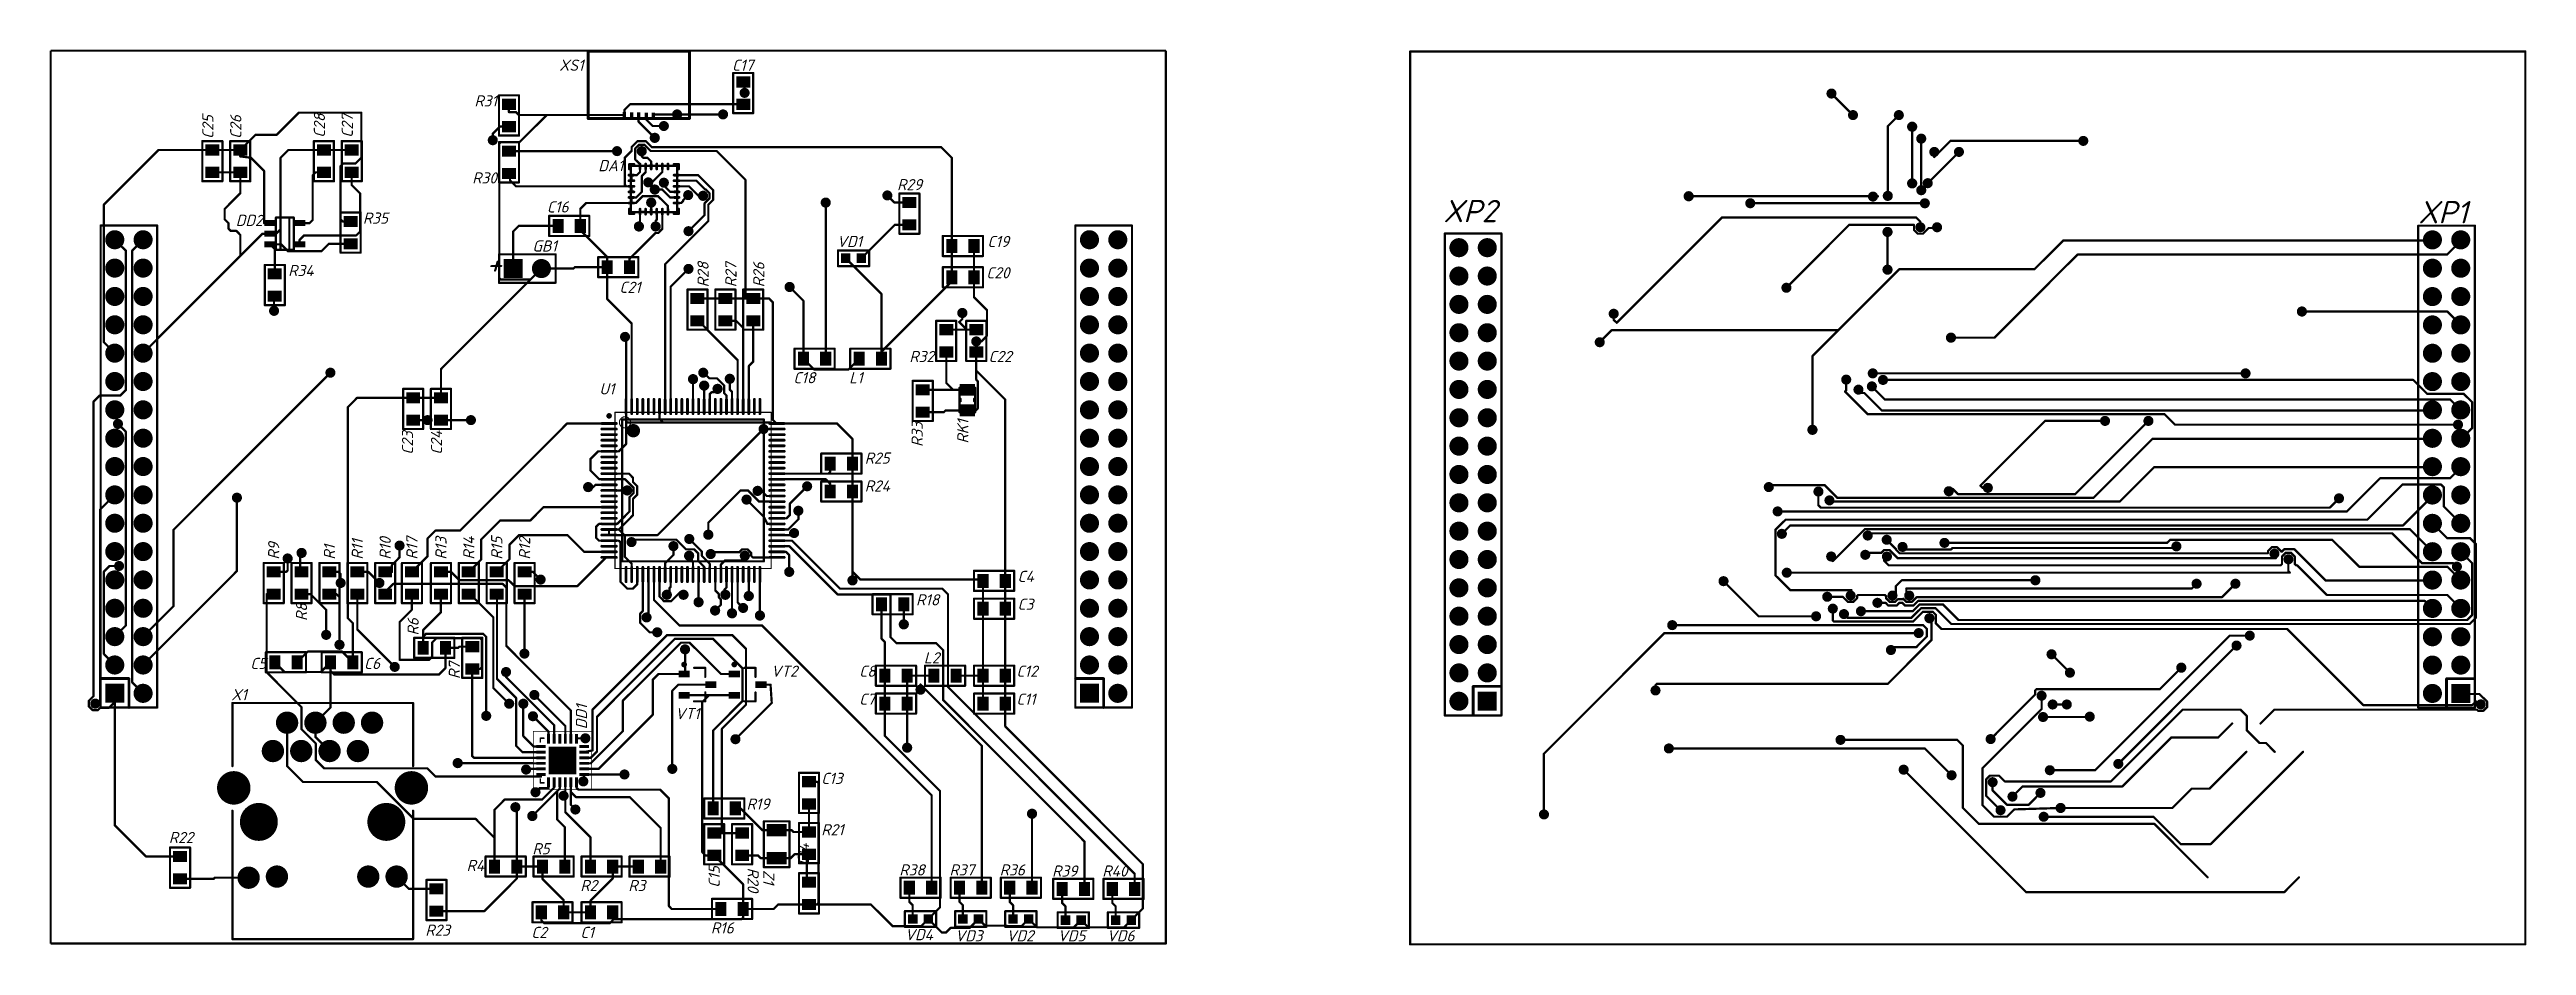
# Model space of a CAD drawing. Header units: millimetres. Extents: x 72 to 295, y 82 to 163.
import ezdxf

# ---------------------------------------------------------------- set-up
doc = ezdxf.new("R2010")
doc.units = ezdxf.units.MM
for name, color, linetype in [('BottomLayer', 5, 'Continuous'), ('BottomOverlay', 54, 'Continuous'), ('BottomSolder', 6, 'Continuous'), ('Mechanical13', 56, 'Continuous'), ('Mechanical16', 56, 'Continuous'), ('PadHoleLayer', 156, 'Continuous'), ('TopLayer', 1, 'Continuous'), ('TopOverlay', 2, 'Continuous')]:
    doc.layers.add(name, color=color, linetype=linetype)
doc.styles.get("Standard").update_dxf_attribs({"font": 'isocpeui.ttf'})

msp = doc.modelspace()

# ---------------------------------------------------------------- texts
at = {"color": 7}
for s, height, p in [('XS1', 1, (118.1, 160.7)), ('C17', 1, (133.6, 160.7)), ('R31', 1, (110.5, 157.5)), ('R30', 1, (110.3, 150.6)), ('DA1', 1, (121.6, 151.7)), ('C16', 1, (117, 148)), ('R29', 1, (148.4, 150)), ('XP2', 2, (197.37, 147.13)), ('XP1', 2, (284.8, 147.03)), ('DD2', 1, (89.1, 146.8)), ('R35', 1, (100.5, 147)), ('GB1', 1, (115.7, 144.5)), ('VD1', 1, (143, 144.9)), ('C19', 1, (156.5, 144.9)), ('R34', 1, (93.8, 142.3)), ('C20', 1, (156.4, 142.1)), ('C21', 1, (123.5, 140.8)), ('R32', 1, (149.5, 134.6)), ('C22', 1, (156.6, 134.6)), ('C18', 1, (139.1, 132.7)), ('L1', 1, (144.1, 132.7)), ('U1', 1, (121.7, 131.7)), ('R25', 1, (145.5, 125.5)), ('R24', 1, (145.5, 123)), ('C4', 1, (159.2, 114.9)), ('R18', 1, (150.1, 112.8)), ('C3', 1, (159.2, 112.4)), ('C5', 1, (90.4, 107.1)), ('C6', 1, (100.6, 107.1)), ('VT2', 1, (137.1, 106.4)), ('C8', 1, (145, 106.4)), ('L2', 1, (150.8, 107.6)), ('C12', 1, (159.1, 106.4)), ('X1', 1, (88.7, 104.3)), ('C7', 1, (145, 103.9)), ('C11', 1, (159.1, 103.9)), ('VT1', 1, (128.5, 102.6)), ('C13', 1, (141.6, 96.8)), ('R19', 1, (134.9, 94.5)), ('R22', 1, (83.1, 91.5)), ('R5', 1, (115.7, 90.5)), ('R21', 1, (141.6, 92.2)), ('R4', 1, (109.8, 89)), ('R38', 1, (148.6, 88.6)), ('R37', 1, (153.1, 88.6)), ('R36', 1, (157.6, 88.6)), ('R39', 1, (162.3, 88.5)), ('R40', 1, (166.8, 88.5)), ('R2', 1, (120, 87.2)), ('R3', 1, (124.3, 87.2)), ('R16', 1, (131.7, 83.4)), ('R23', 1, (106.1, 83.2)), ('C2', 1, (115.6, 83)), ('C1', 1, (120, 83)), ('VD4', 1, (149.1, 82.8)), ('VD3', 1, (153.6, 82.7)), ('VD2', 1, (158.2, 82.7)), ('VD5', 1, (162.8, 82.7)), ('VD6', 1, (167.2, 82.7))]:
    msp.add_text(s, height=height, dxfattribs=at).set_placement(p)
for s, rotation, p in [('C25', 90, (87.1, 154.6)), ('C26', 90, (89.6, 154.6)), ('C28', 90, (97.1, 154.7)), ('C27', 90, (99.6, 154.7)), ('R28', 90, (131.5, 141.3)), ('R27', 90, (134, 141.3)), ('R26', 90, (136.5, 141.3)), ('R33', 90, (150.7, 127)), ('RK1', 90, (154.8, 127.3)), ('C23', 90, (105, 126.3)), ('C24', 90, (107.6, 126.3)), ('R9', 90, (93, 116.9)), ('R1', 90, (98, 116.9)), ('R11', 90, (100.5, 116.9)), ('R10', 90, (103, 116.9)), ('R17', 90, (105.4, 116.9)), ('R13', 90, (108, 116.9)), ('R14', 90, (110.5, 116.9)), ('R15', 90, (113, 116.9)), ('R12', 90, (115.5, 116.9)), ('R8', 90, (95.5, 111.4)), ('R6', 90, (105.5, 110.1)), ('R7', 90, (109.2, 106.2)), ('DD1', 90, (120.6, 101.7)), ('C14', 90, (140.5, 89.5)), ('C15', 90, (132.5, 87.5)), ('R20', 270, (135, 89.3)), ('Z1', 270, (136.4, 89.1))]:
    msp.add_text(s, height=1, rotation=rotation, dxfattribs=at).set_placement(p)

# ---------------------------------------------------------------- blocks, each defined once
blk = doc.blocks.new('OSC__3215_1')
at = {"layer": 'TopLayer'}
for points in [[(-1.8, -0.9), (-0.7, -0.9), (-1.8, 0.9), (-0.7, 0.9)], [(0.7, -0.9), (1.8, -0.9), (0.7, 0.9), (1.8, 0.9)]]:
    blk.add_solid(points, dxfattribs=at)
at = {"layer": 'TopOverlay', "const_width": 0.2}
for points in [[(2.05, 1.15), (-2.05, 1.15)], [(-2.05, -1.15), (-2.05, 1.15)], [(2.05, -1.15), (2.05, 1.15)], [(2.05, -1.15), (-2.05, -1.15)]]:
    blk.add_lwpolyline(points, dxfattribs=at)
at = {"layer": 'TopOverlay', "const_width": 0.1}
for points in [[(-2.1, 1.15, 1), (-2, 1.15, 1)], [(-2.1, 1.15, 1), (-2, 1.15, 1)], [(2, 1.15, 1), (2.1, 1.15, 1)], [(2, 1.15, 1), (2.1, 1.15, 1)], [(-2.1, -1.15, 1), (-2, -1.15, 1)], [(-2.1, -1.15, 1), (-2, -1.15, 1)], [(2, -1.15, 1), (2.1, -1.15, 1)], [(2, -1.15, 1), (2.1, -1.15, 1)]]:
    blk.add_lwpolyline(points, format="xyb", close=True, dxfattribs=at)
blk = doc.blocks.new('USB_2')
at = {"layer": 'TopLayer'}
for points in [[(2.2, -9.1), (2.2, -8.8), (1.7, -9.1), (1.7, -8.8)], [(2.15, -11.05), (2.15, -10.75), (1.65, -11.05), (1.65, -10.75)], [(2.18, -9.75), (2.18, -9.45), (1.68, -9.75), (1.68, -9.45)], [(2.18, -10.38), (2.18, -10.08), (1.68, -10.38), (1.68, -10.08)], [(2.15, -11.7), (2.15, -11.4), (1.65, -11.7), (1.65, -11.4)]]:
    blk.add_solid(points, dxfattribs=at)
at = {"layer": 'TopOverlay', "const_width": 0.254}
for points in [[(1.62, -5.7), (7.65, -5.7)], [(1.62, -5.7), (1.62, -14.78)], [(7.65, -5.7), (7.65, -7.92)], [(7.65, -7.92), (7.65, -12.46)], [(7.65, -12.46), (7.65, -14.78)], [(1.62, -14.78), (7.65, -14.78)]]:
    blk.add_lwpolyline(points, dxfattribs=at)
at = {"layer": 'TopOverlay', "const_width": 0.127}
for points in [[(1.56, -5.7, 1), (1.69, -5.7, 1)], [(1.56, -5.7, 1), (1.69, -5.7, 1)], [(7.59, -5.7, 1), (7.71, -5.7, 1)], [(7.59, -5.7, 1), (7.71, -5.7, 1)], [(7.59, -7.92, 1), (7.71, -7.92, 1)], [(7.59, -7.92, 1), (7.71, -7.92, 1)], [(7.59, -12.46, 1), (7.71, -12.46, 1)], [(7.59, -12.46, 1), (7.71, -12.46, 1)], [(1.56, -14.78, 1), (1.69, -14.78, 1)], [(1.56, -14.78, 1), (1.69, -14.78, 1)], [(7.59, -14.78, 1), (7.71, -14.78, 1)], [(7.59, -14.78, 1), (7.71, -14.78, 1)]]:
    blk.add_lwpolyline(points, format="xyb", close=True, dxfattribs=at)
blk = doc.blocks.new('C_________B_3')
at = {"layer": 'BottomLayer', "const_width": 0.75}
for points in [[(3.34, 19.58, 1), (4.09, 19.58, 1)], [(3.34, 17.04, 1), (4.09, 17.04, 1)], [(5.88, 17.04, 1), (6.63, 17.04, 1)], [(3.34, 14.5, 1), (4.09, 14.5, 1)], [(5.88, 14.5, 1), (6.63, 14.5, 1)], [(3.34, 11.96, 1), (4.09, 11.96, 1)], [(5.88, 11.96, 1), (6.63, 11.96, 1)], [(3.34, 9.42, 1), (4.09, 9.42, 1)], [(5.88, 9.42, 1), (6.63, 9.42, 1)], [(3.34, 6.88, 1), (4.09, 6.88, 1)], [(5.88, 6.88, 1), (6.63, 6.88, 1)], [(3.34, 4.34, 1), (4.09, 4.34, 1)], [(5.88, 4.34, 1), (6.63, 4.34, 1)], [(3.34, 1.8, 1), (4.09, 1.8, 1)], [(5.88, 1.8, 1), (6.63, 1.8, 1)], [(3.34, -0.74, 1), (4.09, -0.74, 1)], [(5.88, -0.74, 1), (6.63, -0.74, 1)], [(3.34, -3.28, 1), (4.09, -3.28, 1)], [(5.88, -3.28, 1), (6.63, -3.28, 1)], [(3.34, -5.82, 1), (4.09, -5.82, 1)], [(5.88, -5.82, 1), (6.63, -5.82, 1)], [(3.34, -8.36, 1), (4.09, -8.36, 1)], [(5.88, -8.36, 1), (6.63, -8.36, 1)], [(3.34, -10.9, 1), (4.09, -10.9, 1)], [(5.88, -10.9, 1), (6.63, -10.9, 1)], [(3.34, -13.44, 1), (4.09, -13.44, 1)], [(5.88, -13.44, 1), (6.63, -13.44, 1)], [(3.34, -15.98, 1), (4.09, -15.98, 1)], [(5.88, -15.98, 1), (6.63, -15.98, 1)], [(3.34, -18.52, 1), (4.09, -18.52, 1)], [(5.88, -18.52, 1), (6.63, -18.52, 1)], [(3.34, -21.06, 1), (4.09, -21.06, 1)], [(5.88, -21.06, 1), (6.63, -21.06, 1)]]:
    blk.add_lwpolyline(points, format="xyb", close=True, dxfattribs=at)
at = {"layer": 'BottomLayer'}
blk.add_solid([(5.5, 20.33), (5.5, 18.83), (7, 20.33), (7, 18.83)], dxfattribs=at)
at = {"layer": 'BottomOverlay'}
for points, const_width in [([(7.52, 20.85), (2.44, 20.85)], 0.2), ([(2.44, 20.85), (2.44, -22.33)], 0.2), ([(4.98, 20.85), (4.98, 18.27)], 0.254), ([(7.52, 20.85), (7.52, -22.33)], 0.2), ([(5, 18.25), (4.98, 18.27)], 0.254), ([(7.5, 18.25), (5, 18.25)], 0.254), ([(7.52, -22.33), (2.44, -22.33)], 0.2)]:
    blk.add_lwpolyline(points, dxfattribs=dict(at, const_width=const_width))
for points, const_width in [([(2.39, 20.85, 1), (2.49, 20.85, 1)], 0.1), ([(2.39, 20.85, 1), (2.49, 20.85, 1)], 0.1), ([(4.92, 20.85, 1), (5.04, 20.85, 1)], 0.127), ([(7.47, 20.85, 1), (7.57, 20.85, 1)], 0.1), ([(7.47, 20.85, 1), (7.57, 20.85, 1)], 0.1), ([(4.92, 18.27, 1), (5.04, 18.27, 1)], 0.127), ([(4.92, 18.27, 1), (5.04, 18.27, 1)], 0.127), ([(4.94, 18.25, 1), (5.06, 18.25, 1)], 0.127), ([(4.94, 18.25, 1), (5.06, 18.25, 1)], 0.127), ([(7.44, 18.25, 1), (7.56, 18.25, 1)], 0.127), ([(2.39, -22.33, 1), (2.49, -22.33, 1)], 0.1), ([(2.39, -22.33, 1), (2.49, -22.33, 1)], 0.1), ([(7.47, -22.33, 1), (7.57, -22.33, 1)], 0.1), ([(7.47, -22.33, 1), (7.57, -22.33, 1)], 0.1)]:
    blk.add_lwpolyline(points, format="xyb", close=True, dxfattribs=dict(at, const_width=const_width))
at = {"layer": 'BottomSolder', "const_width": 0.852}
for points in [[(3.28, 19.58, 1), (4.14, 19.58, 1)], [(3.28, 17.04, 1), (4.14, 17.04, 1)], [(5.82, 17.04, 1), (6.68, 17.04, 1)], [(3.28, 14.5, 1), (4.14, 14.5, 1)], [(5.82, 14.5, 1), (6.68, 14.5, 1)], [(3.28, 11.96, 1), (4.14, 11.96, 1)], [(5.82, 11.96, 1), (6.68, 11.96, 1)], [(3.28, 9.42, 1), (4.14, 9.42, 1)], [(5.82, 9.42, 1), (6.68, 9.42, 1)], [(3.28, 6.88, 1), (4.14, 6.88, 1)], [(5.82, 6.88, 1), (6.68, 6.88, 1)], [(3.28, 4.34, 1), (4.14, 4.34, 1)], [(5.82, 4.34, 1), (6.68, 4.34, 1)], [(3.28, 1.8, 1), (4.14, 1.8, 1)], [(5.82, 1.8, 1), (6.68, 1.8, 1)], [(3.28, -0.74, 1), (4.14, -0.74, 1)], [(5.82, -0.74, 1), (6.68, -0.74, 1)], [(3.28, -3.28, 1), (4.14, -3.28, 1)], [(5.82, -3.28, 1), (6.68, -3.28, 1)], [(3.28, -5.82, 1), (4.14, -5.82, 1)], [(5.82, -5.82, 1), (6.68, -5.82, 1)], [(3.28, -8.36, 1), (4.14, -8.36, 1)], [(5.82, -8.36, 1), (6.68, -8.36, 1)], [(3.28, -10.9, 1), (4.14, -10.9, 1)], [(5.82, -10.9, 1), (6.68, -10.9, 1)], [(3.28, -13.44, 1), (4.14, -13.44, 1)], [(5.82, -13.44, 1), (6.68, -13.44, 1)], [(3.28, -15.98, 1), (4.14, -15.98, 1)], [(5.82, -15.98, 1), (6.68, -15.98, 1)], [(3.28, -18.52, 1), (4.14, -18.52, 1)], [(5.82, -18.52, 1), (6.68, -18.52, 1)], [(3.28, -21.06, 1), (4.14, -21.06, 1)], [(5.82, -21.06, 1), (6.68, -21.06, 1)]]:
    blk.add_lwpolyline(points, format="xyb", close=True, dxfattribs=at)
at = {"layer": 'BottomSolder'}
blk.add_solid([(5.4, 20.43), (5.4, 18.72), (7.1, 20.43), (7.1, 18.72)], dxfattribs=at)
at = {"layer": 'PadHoleLayer', "const_width": 0.45}
for points in [[(3.49, 19.58, 1), (3.94, 19.58, 1)], [(6.03, 19.58, 1), (6.48, 19.58, 1)], [(3.49, 17.04, 1), (3.94, 17.04, 1)], [(6.03, 17.04, 1), (6.48, 17.04, 1)], [(3.49, 14.5, 1), (3.94, 14.5, 1)], [(6.03, 14.5, 1), (6.48, 14.5, 1)], [(3.49, 11.96, 1), (3.94, 11.96, 1)], [(6.03, 11.96, 1), (6.48, 11.96, 1)], [(3.49, 9.42, 1), (3.94, 9.42, 1)], [(6.03, 9.42, 1), (6.48, 9.42, 1)], [(3.49, 6.88, 1), (3.94, 6.88, 1)], [(6.03, 6.88, 1), (6.48, 6.88, 1)], [(3.49, 4.34, 1), (3.94, 4.34, 1)], [(6.03, 4.34, 1), (6.48, 4.34, 1)], [(3.49, 1.8, 1), (3.94, 1.8, 1)], [(6.03, 1.8, 1), (6.48, 1.8, 1)], [(3.49, -0.74, 1), (3.94, -0.74, 1)], [(6.03, -0.74, 1), (6.48, -0.74, 1)], [(3.49, -3.28, 1), (3.94, -3.28, 1)], [(6.03, -3.28, 1), (6.48, -3.28, 1)], [(3.49, -5.82, 1), (3.94, -5.82, 1)], [(6.03, -5.82, 1), (6.48, -5.82, 1)], [(3.49, -8.36, 1), (3.94, -8.36, 1)], [(6.03, -8.36, 1), (6.48, -8.36, 1)], [(3.49, -10.9, 1), (3.94, -10.9, 1)], [(6.03, -10.9, 1), (6.48, -10.9, 1)], [(3.49, -13.44, 1), (3.94, -13.44, 1)], [(6.03, -13.44, 1), (6.48, -13.44, 1)], [(3.49, -15.98, 1), (3.94, -15.98, 1)], [(6.03, -15.98, 1), (6.48, -15.98, 1)], [(3.49, -18.52, 1), (3.94, -18.52, 1)], [(6.03, -18.52, 1), (6.48, -18.52, 1)], [(3.49, -21.06, 1), (3.94, -21.06, 1)], [(6.03, -21.06, 1), (6.48, -21.06, 1)]]:
    blk.add_lwpolyline(points, format="xyb", close=True, dxfattribs=at)
at = {"layer": 'TopLayer', "const_width": 0.75}
for points in [[(3.34, 19.58, 1), (4.09, 19.58, 1)], [(3.34, 17.04, 1), (4.09, 17.04, 1)], [(5.88, 17.04, 1), (6.63, 17.04, 1)], [(3.34, 14.5, 1), (4.09, 14.5, 1)], [(5.88, 14.5, 1), (6.63, 14.5, 1)], [(3.34, 11.96, 1), (4.09, 11.96, 1)], [(5.88, 11.96, 1), (6.63, 11.96, 1)], [(3.34, 9.42, 1), (4.09, 9.42, 1)], [(5.88, 9.42, 1), (6.63, 9.42, 1)], [(3.34, 6.88, 1), (4.09, 6.88, 1)], [(5.88, 6.88, 1), (6.63, 6.88, 1)], [(3.34, 4.34, 1), (4.09, 4.34, 1)], [(5.88, 4.34, 1), (6.63, 4.34, 1)], [(3.34, 1.8, 1), (4.09, 1.8, 1)], [(5.88, 1.8, 1), (6.63, 1.8, 1)], [(3.34, -0.74, 1), (4.09, -0.74, 1)], [(5.88, -0.74, 1), (6.63, -0.74, 1)], [(3.34, -3.28, 1), (4.09, -3.28, 1)], [(5.88, -3.28, 1), (6.63, -3.28, 1)], [(3.34, -5.82, 1), (4.09, -5.82, 1)], [(5.88, -5.82, 1), (6.63, -5.82, 1)], [(3.34, -8.36, 1), (4.09, -8.36, 1)], [(5.88, -8.36, 1), (6.63, -8.36, 1)], [(3.34, -10.9, 1), (4.09, -10.9, 1)], [(5.88, -10.9, 1), (6.63, -10.9, 1)], [(3.34, -13.44, 1), (4.09, -13.44, 1)], [(5.88, -13.44, 1), (6.63, -13.44, 1)], [(3.34, -15.98, 1), (4.09, -15.98, 1)], [(5.88, -15.98, 1), (6.63, -15.98, 1)], [(3.34, -18.52, 1), (4.09, -18.52, 1)], [(5.88, -18.52, 1), (6.63, -18.52, 1)], [(3.34, -21.06, 1), (4.09, -21.06, 1)], [(5.88, -21.06, 1), (6.63, -21.06, 1)]]:
    blk.add_lwpolyline(points, format="xyb", close=True, dxfattribs=at)
at = {"layer": 'TopLayer'}
blk.add_solid([(5.5, 20.33), (5.5, 18.83), (7, 20.33), (7, 18.83)], dxfattribs=at)
blk = doc.blocks.new('CON__HR911105A_4')
at = {"layer": 'BottomLayer'}
for points, const_width in [([(-1.42, 4.9, 1), (-0.42, 4.9, 1)], 1), ([(1.12, 4.9, 1), (2.12, 4.9, 1)], 1), ([(9.31, 4.9, 1), (10.31, 4.9, 1)], 1), ([(11.85, 5, 1), (12.85, 5, 1)], 1), ([(-3, -3.05, 1), (-1.5, -3.05, 1)], 1.5), ([(12.93, -3.05, 1), (14.43, -3.05, 1)], 1.5), ([(2.05, -6.35, 1), (3.05, -6.35, 1)], 1), ([(4.59, -6.35, 1), (5.59, -6.35, 1)], 1), ([(7.13, -6.35, 1), (8.13, -6.35, 1)], 1), ([(9.67, -6.35, 1), (10.67, -6.35, 1)], 1), ([(0.78, -8.89, 1), (1.78, -8.89, 1)], 1), ([(3.32, -8.89, 1), (4.32, -8.89, 1)], 1), ([(5.86, -8.89, 1), (6.86, -8.89, 1)], 1), ([(8.4, -8.89, 1), (9.4, -8.89, 1)], 1)]:
    blk.add_lwpolyline(points, format="xyb", close=True, dxfattribs=dict(at, const_width=const_width))
at = {"layer": 'PadHoleLayer'}
for points, const_width in [([(-1.17, 4.9, 1), (-0.67, 4.9, 1)], 0.5), ([(1.37, 4.9, 1), (1.87, 4.9, 1)], 0.5), ([(9.56, 4.9, 1), (10.06, 4.9, 1)], 0.5), ([(12.1, 5, 1), (12.6, 5, 1)], 0.5), ([(-0.85, 0, 1), (0.85, 0, 1)], 1.7), ([(10.58, 0, 1), (12.28, 0, 1)], 1.7), ([(-2.7, -3.05, 1), (-1.8, -3.05, 1)], 0.9), ([(13.23, -3.05, 1), (14.13, -3.05, 1)], 0.9), ([(2.3, -6.35, 1), (2.8, -6.35, 1)], 0.5), ([(4.84, -6.35, 1), (5.34, -6.35, 1)], 0.5), ([(7.38, -6.35, 1), (7.88, -6.35, 1)], 0.5), ([(9.92, -6.35, 1), (10.42, -6.35, 1)], 0.5), ([(1.03, -8.89, 1), (1.53, -8.89, 1)], 0.5), ([(3.57, -8.89, 1), (4.07, -8.89, 1)], 0.5), ([(6.11, -8.89, 1), (6.61, -8.89, 1)], 0.5), ([(8.65, -8.89, 1), (9.15, -8.89, 1)], 0.5)]:
    blk.add_lwpolyline(points, format="xyb", close=True, dxfattribs=dict(at, const_width=const_width))
at = {"layer": 'TopLayer'}
for points, const_width in [([(-1.42, 4.9, 1), (-0.42, 4.9, 1)], 1), ([(1.12, 4.9, 1), (2.12, 4.9, 1)], 1), ([(9.31, 4.9, 1), (10.31, 4.9, 1)], 1), ([(11.85, 5, 1), (12.85, 5, 1)], 1), ([(-3, -3.05, 1), (-1.5, -3.05, 1)], 1.5), ([(12.93, -3.05, 1), (14.43, -3.05, 1)], 1.5), ([(2.05, -6.35, 1), (3.05, -6.35, 1)], 1), ([(4.59, -6.35, 1), (5.59, -6.35, 1)], 1), ([(7.13, -6.35, 1), (8.13, -6.35, 1)], 1), ([(9.67, -6.35, 1), (10.67, -6.35, 1)], 1), ([(0.78, -8.89, 1), (1.78, -8.89, 1)], 1), ([(3.32, -8.89, 1), (4.32, -8.89, 1)], 1), ([(5.86, -8.89, 1), (6.86, -8.89, 1)], 1), ([(8.4, -8.89, 1), (9.4, -8.89, 1)], 1)]:
    blk.add_lwpolyline(points, format="xyb", close=True, dxfattribs=dict(at, const_width=const_width))
at = {"layer": 'TopOverlay', "const_width": 0.2}
for points in [[(13.8, 10.5), (-2.4, 10.5)], [(-2.4, 10.5), (-2.4, -1)], [(13.8, 10.5), (13.8, -1)], [(-2.4, -5), (-2.4, -10.65)], [(13.8, -5), (13.8, -10.65)], [(13.8, -10.65), (-2.4, -10.65)]]:
    blk.add_lwpolyline(points, dxfattribs=at)
at = {"layer": 'TopOverlay', "const_width": 0.1}
for points in [[(-2.45, 10.5, 1), (-2.35, 10.5, 1)], [(-2.45, 10.5, 1), (-2.35, 10.5, 1)], [(13.75, 10.5, 1), (13.85, 10.5, 1)], [(13.75, 10.5, 1), (13.85, 10.5, 1)], [(-2.45, -1, 1), (-2.35, -1, 1)], [(13.75, -1, 1), (13.85, -1, 1)], [(-2.45, -5, 1), (-2.35, -5, 1)], [(13.75, -5, 1), (13.85, -5, 1)], [(-2.45, -10.65, 1), (-2.35, -10.65, 1)], [(-2.45, -10.65, 1), (-2.35, -10.65, 1)], [(13.75, -10.65, 1), (13.85, -10.65, 1)], [(13.75, -10.65, 1), (13.85, -10.65, 1)]]:
    blk.add_lwpolyline(points, format="xyb", close=True, dxfattribs=at)
blk = doc.blocks.new('SOT23_123_5')
at = {"layer": 'TopLayer'}
for points in [[(-0.7, 0.65), (-0.7, 1.25), (-1.7, 0.65), (-1.7, 1.25)], [(1.7, -0.3), (1.7, 0.3), (0.7, -0.3), (0.7, 0.3)], [(-0.7, -1.25), (-0.7, -0.65), (-1.7, -1.25), (-1.7, -0.65)]]:
    blk.add_solid(points, dxfattribs=at)
at = {"layer": 'TopOverlay'}
for points, const_width in [([(-1.07, 1.8, 1), (-1.33, 1.8, 1)], 0.25), ([(-1.39, 1.8, 1), (-1.26, 1.8, 1)], 0.125), ([(-1.14, 1.8, 1), (-1.01, 1.8, 1)], 0.125), ([(-0.35, 1.5, 1), (-0.25, 1.5, 1)], 0.1), ([(0.65, 1.5, 1), (0.75, 1.5, 1)], 0.1), ([(0.65, 1.5, 1), (0.75, 1.5, 1)], 0.1), ([(0.65, 0.7, 1), (0.75, 0.7, 1)], 0.1), ([(-0.35, -1.5, 1), (-0.25, -1.5, 1)], 0.1), ([(0.65, -0.7, 1), (0.75, -0.7, 1)], 0.1), ([(0.65, -1.5, 1), (0.75, -1.5, 1)], 0.1), ([(0.65, -1.5, 1), (0.75, -1.5, 1)], 0.1)]:
    blk.add_lwpolyline(points, format="xyb", close=True, dxfattribs=dict(at, const_width=const_width))
at = {"layer": 'TopOverlay', "const_width": 0.2}
for points in [[(-0.3, 1.5), (0.7, 1.5)], [(0.7, 0.7), (0.7, 1.5)], [(-0.3, -1.5), (0.7, -1.5)], [(0.7, -1.5), (0.7, -0.7)]]:
    blk.add_lwpolyline(points, dxfattribs=at)
blk = doc.blocks.new('SOT23_123_6')
at = {"layer": 'TopLayer'}
for points in [[(-0.7, 0.65), (-0.7, 1.25), (-1.7, 0.65), (-1.7, 1.25)], [(1.7, -0.3), (1.7, 0.3), (0.7, -0.3), (0.7, 0.3)], [(-0.7, -1.25), (-0.7, -0.65), (-1.7, -1.25), (-1.7, -0.65)]]:
    blk.add_solid(points, dxfattribs=at)
at = {"layer": 'TopOverlay'}
for points, const_width in [([(-1.07, 1.8, 1), (-1.33, 1.8, 1)], 0.25), ([(-1.39, 1.8, 1), (-1.26, 1.8, 1)], 0.125), ([(-1.14, 1.8, 1), (-1.01, 1.8, 1)], 0.125), ([(-0.35, 1.5, 1), (-0.25, 1.5, 1)], 0.1), ([(0.65, 1.5, 1), (0.75, 1.5, 1)], 0.1), ([(0.65, 1.5, 1), (0.75, 1.5, 1)], 0.1), ([(0.65, 0.7, 1), (0.75, 0.7, 1)], 0.1), ([(-0.35, -1.5, 1), (-0.25, -1.5, 1)], 0.1), ([(0.65, -0.7, 1), (0.75, -0.7, 1)], 0.1), ([(0.65, -1.5, 1), (0.75, -1.5, 1)], 0.1), ([(0.65, -1.5, 1), (0.75, -1.5, 1)], 0.1)]:
    blk.add_lwpolyline(points, format="xyb", close=True, dxfattribs=dict(at, const_width=const_width))
at = {"layer": 'TopOverlay', "const_width": 0.2}
for points in [[(-0.3, 1.5), (0.7, 1.5)], [(0.7, 0.7), (0.7, 1.5)], [(-0.3, -1.5), (0.7, -1.5)], [(0.7, -1.5), (0.7, -0.7)]]:
    blk.add_lwpolyline(points, dxfattribs=at)
blk = doc.blocks.new('CH0603LB_7')
at = {"layer": 'TopLayer'}
for points in [[(-0.27, -0.43), (-0.27, 0.42), (-1.12, -0.43), (-1.12, 0.42)], [(1.13, -0.43), (1.13, 0.42), (0.28, -0.43), (0.28, 0.42)]]:
    blk.add_solid(points, dxfattribs=at)
at = {"layer": 'TopOverlay', "const_width": 0.2}
for points in [[(-1.4, 0.7), (-1.4, -0.7)], [(1.4, 0.7), (-1.4, 0.7)], [(1.4, 0.7), (1.4, -0.7)], [(1.4, -0.7), (-1.4, -0.7)]]:
    blk.add_lwpolyline(points, dxfattribs=at)
at = {"layer": 'TopOverlay', "const_width": 0.1}
for points in [[(-1.45, 0.7, 1), (-1.35, 0.7, 1)], [(-1.45, 0.7, 1), (-1.35, 0.7, 1)], [(1.35, 0.7, 1), (1.45, 0.7, 1)], [(1.35, 0.7, 1), (1.45, 0.7, 1)], [(-1.45, -0.7, 1), (-1.35, -0.7, 1)], [(-1.45, -0.7, 1), (-1.35, -0.7, 1)], [(1.35, -0.7, 1), (1.45, -0.7, 1)], [(1.35, -0.7, 1), (1.45, -0.7, 1)]]:
    blk.add_lwpolyline(points, format="xyb", close=True, dxfattribs=at)
blk = doc.blocks.new('STM_LQFP100_L_8')
at = {"layer": 'Mechanical13', "const_width": 0.1}
for points in [[(-7, 7), (7, 7)], [(-7, -7), (-7, 7)], [(7, -7), (7, 7)], [(-7, -7), (7, -7)]]:
    blk.add_lwpolyline(points, dxfattribs=at)
at = {"layer": 'Mechanical13'}
for points, const_width in [([(-7.03, 7, 1), (-6.98, 7, 1)], 0.05), ([(-7.03, 7, 1), (-6.98, 7, 1)], 0.05), ([(6.98, 7, 1), (7.03, 7, 1)], 0.05), ([(6.98, 7, 1), (7.03, 7, 1)], 0.05), ([(-5.6, 6.1, 1), (-6.6, 6.1, 1)], 0.1), ([(-6.62, 6.1, 1), (-6.57, 6.1, 1)], 0.05), ([(-5.62, 6.1, 1), (-5.58, 6.1, 1)], 0.05), ([(-7.03, -7, 1), (-6.98, -7, 1)], 0.05), ([(-7.03, -7, 1), (-6.98, -7, 1)], 0.05), ([(6.98, -7, 1), (7.03, -7, 1)], 0.05), ([(6.98, -7, 1), (7.03, -7, 1)], 0.05)]:
    blk.add_lwpolyline(points, format="xyb", close=True, dxfattribs=dict(at, const_width=const_width))
at = {"layer": 'TopLayer', "const_width": 0.25}
for points in [[(-6, 8.17), (-6, 6.87)], [(-5.5, 8.17), (-5.5, 6.87)], [(-5, 8.17), (-5, 6.87)], [(-4.5, 8.17), (-4.5, 6.87)], [(-4, 8.17), (-4, 6.87)], [(-3.5, 8.17), (-3.5, 6.87)], [(-3, 8.17), (-3, 6.87)], [(-2.5, 8.17), (-2.5, 6.87)], [(-2, 8.17), (-2, 6.87)], [(-1.5, 8.17), (-1.5, 6.87)], [(-1, 8.17), (-1, 6.87)], [(-0.5, 8.17), (-0.5, 6.87)], [(0, 8.17), (0, 6.87)], [(0.5, 8.17), (0.5, 6.87)], [(1, 8.17), (1, 6.87)], [(1.5, 8.17), (1.5, 6.87)], [(2, 8.17), (2, 6.87)], [(2.5, 8.17), (2.5, 6.87)], [(3, 8.17), (3, 6.87)], [(3.5, 8.17), (3.5, 6.87)], [(4, 8.17), (4, 6.87)], [(4.5, 8.17), (4.5, 6.87)], [(5, 8.17), (5, 6.87)], [(5.5, 8.17), (5.5, 6.87)], [(6, 8.17), (6, 6.87)], [(-8.18, 6), (-6.88, 6)], [(-8.18, 5.5), (-6.88, 5.5)], [(-8.18, 5), (-6.88, 5)], [(-8.18, 4.5), (-6.88, 4.5)], [(6.87, 6), (8.17, 6)], [(6.87, 5.5), (8.17, 5.5)], [(6.87, 5), (8.17, 5)], [(6.87, 4.5), (8.17, 4.5)], [(-8.18, 4), (-6.88, 4)], [(-8.18, 3.5), (-6.88, 3.5)], [(-8.18, 3), (-6.88, 3)], [(-8.18, 2.5), (-6.88, 2.5)], [(6.87, 4), (8.17, 4)], [(6.87, 3.5), (8.17, 3.5)], [(6.87, 3), (8.17, 3)], [(6.87, 2.5), (8.17, 2.5)], [(-8.18, 2), (-6.88, 2)], [(-8.18, 1.5), (-6.88, 1.5)], [(-8.18, 1), (-6.88, 1)], [(-8.18, 0.5), (-6.88, 0.5)], [(-8.18, 0), (-6.88, 0)], [(6.87, 2), (8.17, 2)], [(6.87, 1.5), (8.17, 1.5)], [(6.87, 1), (8.17, 1)], [(6.87, 0.5), (8.17, 0.5)], [(6.87, 0), (8.17, 0)], [(-8.18, -0.5), (-6.88, -0.5)], [(-8.18, -1), (-6.88, -1)], [(-8.18, -1.5), (-6.88, -1.5)], [(-8.18, -2), (-6.88, -2)], [(6.87, -0.5), (8.17, -0.5)], [(6.87, -1), (8.17, -1)], [(6.87, -1.5), (8.17, -1.5)], [(6.87, -2), (8.17, -2)], [(-8.18, -2.5), (-6.88, -2.5)], [(-8.18, -3), (-6.88, -3)], [(-8.18, -3.5), (-6.88, -3.5)], [(-8.18, -4), (-6.88, -4)], [(-8.18, -4.5), (-6.88, -4.5)], [(6.87, -2.5), (8.17, -2.5)], [(6.87, -3), (8.17, -3)], [(6.87, -3.5), (8.17, -3.5)], [(6.87, -4), (8.17, -4)], [(6.87, -4.5), (8.17, -4.5)], [(-8.18, -5), (-6.88, -5)], [(-8.18, -5.5), (-6.88, -5.5)], [(-8.18, -6), (-6.88, -6)], [(6.87, -5), (8.17, -5)], [(6.87, -5.5), (8.17, -5.5)], [(6.87, -6), (8.17, -6)], [(-6, -6.88), (-6, -8.18)], [(-5.5, -6.88), (-5.5, -8.18)], [(-5, -6.88), (-5, -8.18)], [(-4.5, -6.88), (-4.5, -8.18)], [(-4, -6.88), (-4, -8.18)], [(-3.5, -6.88), (-3.5, -8.18)], [(-3, -6.88), (-3, -8.18)], [(-2.5, -6.88), (-2.5, -8.18)], [(-2, -6.88), (-2, -8.18)], [(-1.5, -6.88), (-1.5, -8.18)], [(-1, -6.88), (-1, -8.18)], [(-0.5, -6.88), (-0.5, -8.18)], [(0, -6.88), (0, -8.18)], [(0.5, -6.88), (0.5, -8.18)], [(1, -6.88), (1, -8.18)], [(1.5, -6.88), (1.5, -8.18)], [(2, -6.88), (2, -8.18)], [(2.5, -6.88), (2.5, -8.18)], [(3, -6.88), (3, -8.18)], [(3.5, -6.88), (3.5, -8.18)], [(4, -6.88), (4, -8.18)], [(4.5, -6.88), (4.5, -8.18)], [(5, -6.88), (5, -8.18)], [(5.5, -6.88), (5.5, -8.18)], [(6, -6.88), (6, -8.18)]]:
    blk.add_lwpolyline(points, dxfattribs=at)
at = {"layer": 'TopLayer', "const_width": 0.125}
for points in [[(-6.06, 8.17, 1), (-5.94, 8.17, 1)], [(-6.06, 6.87, 1), (-5.94, 6.87, 1)], [(-5.56, 8.17, 1), (-5.44, 8.17, 1)], [(-5.56, 6.87, 1), (-5.44, 6.87, 1)], [(-5.06, 8.17, 1), (-4.94, 8.17, 1)], [(-5.06, 6.87, 1), (-4.94, 6.87, 1)], [(-4.56, 8.17, 1), (-4.44, 8.17, 1)], [(-4.56, 6.87, 1), (-4.44, 6.87, 1)], [(-4.06, 8.17, 1), (-3.94, 8.17, 1)], [(-4.06, 6.87, 1), (-3.94, 6.87, 1)], [(-3.56, 8.17, 1), (-3.44, 8.17, 1)], [(-3.56, 6.87, 1), (-3.44, 6.87, 1)], [(-3.06, 8.17, 1), (-2.94, 8.17, 1)], [(-3.06, 6.87, 1), (-2.94, 6.87, 1)], [(-2.56, 8.17, 1), (-2.44, 8.17, 1)], [(-2.56, 6.87, 1), (-2.44, 6.87, 1)], [(-2.06, 8.17, 1), (-1.94, 8.17, 1)], [(-2.06, 6.87, 1), (-1.94, 6.87, 1)], [(-1.56, 8.17, 1), (-1.44, 8.17, 1)], [(-1.56, 6.87, 1), (-1.44, 6.87, 1)], [(-1.06, 8.17, 1), (-0.94, 8.17, 1)], [(-1.06, 6.87, 1), (-0.94, 6.87, 1)], [(-0.56, 8.17, 1), (-0.44, 8.17, 1)], [(-0.56, 6.87, 1), (-0.44, 6.87, 1)], [(-0.06, 8.17, 1), (0.06, 8.17, 1)], [(-0.06, 6.87, 1), (0.06, 6.87, 1)], [(0.44, 8.17, 1), (0.56, 8.17, 1)], [(0.44, 6.87, 1), (0.56, 6.87, 1)], [(0.94, 8.17, 1), (1.06, 8.17, 1)], [(0.94, 6.87, 1), (1.06, 6.87, 1)], [(1.44, 8.17, 1), (1.56, 8.17, 1)], [(1.44, 6.87, 1), (1.56, 6.87, 1)], [(1.94, 8.17, 1), (2.06, 8.17, 1)], [(1.94, 6.87, 1), (2.06, 6.87, 1)], [(2.44, 8.17, 1), (2.56, 8.17, 1)], [(2.44, 6.87, 1), (2.56, 6.87, 1)], [(2.94, 8.17, 1), (3.06, 8.17, 1)], [(2.94, 6.87, 1), (3.06, 6.87, 1)], [(3.44, 8.17, 1), (3.56, 8.17, 1)], [(3.44, 6.87, 1), (3.56, 6.87, 1)], [(3.94, 8.17, 1), (4.06, 8.17, 1)], [(3.94, 6.87, 1), (4.06, 6.87, 1)], [(4.44, 8.17, 1), (4.56, 8.17, 1)], [(4.44, 6.87, 1), (4.56, 6.87, 1)], [(4.94, 8.17, 1), (5.06, 8.17, 1)], [(4.94, 6.87, 1), (5.06, 6.87, 1)], [(5.44, 8.17, 1), (5.56, 8.17, 1)], [(5.44, 6.87, 1), (5.56, 6.87, 1)], [(5.94, 8.17, 1), (6.06, 8.17, 1)], [(5.94, 6.87, 1), (6.06, 6.87, 1)], [(-8.24, 6, 1), (-8.11, 6, 1)], [(-8.24, 5.5, 1), (-8.11, 5.5, 1)], [(-8.24, 5, 1), (-8.11, 5, 1)], [(-8.24, 4.5, 1), (-8.11, 4.5, 1)], [(-6.94, 6, 1), (-6.81, 6, 1)], [(-6.94, 5.5, 1), (-6.81, 5.5, 1)], [(-6.94, 5, 1), (-6.81, 5, 1)], [(-6.94, 4.5, 1), (-6.81, 4.5, 1)], [(6.81, 6, 1), (6.94, 6, 1)], [(6.81, 5.5, 1), (6.94, 5.5, 1)], [(6.81, 5, 1), (6.94, 5, 1)], [(6.81, 4.5, 1), (6.94, 4.5, 1)], [(8.11, 6, 1), (8.24, 6, 1)], [(8.11, 5.5, 1), (8.24, 5.5, 1)], [(8.11, 5, 1), (8.24, 5, 1)], [(8.11, 4.5, 1), (8.24, 4.5, 1)], [(-8.24, 4, 1), (-8.11, 4, 1)], [(-8.24, 3.5, 1), (-8.11, 3.5, 1)], [(-8.24, 3, 1), (-8.11, 3, 1)], [(-8.24, 2.5, 1), (-8.11, 2.5, 1)], [(-6.94, 4, 1), (-6.81, 4, 1)], [(-6.94, 3.5, 1), (-6.81, 3.5, 1)], [(-6.94, 3, 1), (-6.81, 3, 1)], [(-6.94, 2.5, 1), (-6.81, 2.5, 1)], [(6.81, 4, 1), (6.94, 4, 1)], [(6.81, 3.5, 1), (6.94, 3.5, 1)], [(6.81, 3, 1), (6.94, 3, 1)], [(6.81, 2.5, 1), (6.94, 2.5, 1)], [(8.11, 4, 1), (8.24, 4, 1)], [(8.11, 3.5, 1), (8.24, 3.5, 1)], [(8.11, 3, 1), (8.24, 3, 1)], [(8.11, 2.5, 1), (8.24, 2.5, 1)], [(-8.24, 2, 1), (-8.11, 2, 1)], [(-8.24, 1.5, 1), (-8.11, 1.5, 1)], [(-8.24, 1, 1), (-8.11, 1, 1)], [(-8.24, 0.5, 1), (-8.11, 0.5, 1)], [(-8.24, 0, 1), (-8.11, 0, 1)], [(-6.94, 2, 1), (-6.81, 2, 1)], [(-6.94, 1.5, 1), (-6.81, 1.5, 1)], [(-6.94, 1, 1), (-6.81, 1, 1)], [(-6.94, 0.5, 1), (-6.81, 0.5, 1)], [(-6.94, 0, 1), (-6.81, 0, 1)], [(6.81, 2, 1), (6.94, 2, 1)], [(6.81, 1.5, 1), (6.94, 1.5, 1)], [(6.81, 1, 1), (6.94, 1, 1)], [(6.81, 0.5, 1), (6.94, 0.5, 1)], [(6.81, 0, 1), (6.94, 0, 1)], [(8.11, 2, 1), (8.24, 2, 1)], [(8.11, 1.5, 1), (8.24, 1.5, 1)], [(8.11, 1, 1), (8.24, 1, 1)], [(8.11, 0.5, 1), (8.24, 0.5, 1)], [(8.11, 0, 1), (8.24, 0, 1)], [(-8.24, -0.5, 1), (-8.11, -0.5, 1)], [(-8.24, -1, 1), (-8.11, -1, 1)], [(-8.24, -1.5, 1), (-8.11, -1.5, 1)], [(-8.24, -2, 1), (-8.11, -2, 1)], [(-6.94, -0.5, 1), (-6.81, -0.5, 1)], [(-6.94, -1, 1), (-6.81, -1, 1)], [(-6.94, -1.5, 1), (-6.81, -1.5, 1)], [(-6.94, -2, 1), (-6.81, -2, 1)], [(6.81, -0.5, 1), (6.94, -0.5, 1)], [(6.81, -1, 1), (6.94, -1, 1)], [(6.81, -1.5, 1), (6.94, -1.5, 1)], [(6.81, -2, 1), (6.94, -2, 1)], [(8.11, -0.5, 1), (8.24, -0.5, 1)], [(8.11, -1, 1), (8.24, -1, 1)], [(8.11, -1.5, 1), (8.24, -1.5, 1)], [(8.11, -2, 1), (8.24, -2, 1)], [(-8.24, -2.5, 1), (-8.11, -2.5, 1)], [(-8.24, -3, 1), (-8.11, -3, 1)], [(-8.24, -3.5, 1), (-8.11, -3.5, 1)], [(-8.24, -4, 1), (-8.11, -4, 1)], [(-8.24, -4.5, 1), (-8.11, -4.5, 1)], [(-6.94, -2.5, 1), (-6.81, -2.5, 1)], [(-6.94, -3, 1), (-6.81, -3, 1)], [(-6.94, -3.5, 1), (-6.81, -3.5, 1)], [(-6.94, -4, 1), (-6.81, -4, 1)], [(-6.94, -4.5, 1), (-6.81, -4.5, 1)], [(6.81, -2.5, 1), (6.94, -2.5, 1)], [(6.81, -3, 1), (6.94, -3, 1)], [(6.81, -3.5, 1), (6.94, -3.5, 1)], [(6.81, -4, 1), (6.94, -4, 1)], [(6.81, -4.5, 1), (6.94, -4.5, 1)], [(8.11, -2.5, 1), (8.24, -2.5, 1)], [(8.11, -3, 1), (8.24, -3, 1)], [(8.11, -3.5, 1), (8.24, -3.5, 1)], [(8.11, -4, 1), (8.24, -4, 1)], [(8.11, -4.5, 1), (8.24, -4.5, 1)], [(-8.24, -5, 1), (-8.11, -5, 1)], [(-8.24, -5.5, 1), (-8.11, -5.5, 1)], [(-8.24, -6, 1), (-8.11, -6, 1)], [(-6.94, -5, 1), (-6.81, -5, 1)], [(-6.94, -5.5, 1), (-6.81, -5.5, 1)], [(-6.94, -6, 1), (-6.81, -6, 1)], [(6.81, -5, 1), (6.94, -5, 1)], [(6.81, -5.5, 1), (6.94, -5.5, 1)], [(6.81, -6, 1), (6.94, -6, 1)], [(8.11, -5, 1), (8.24, -5, 1)], [(8.11, -5.5, 1), (8.24, -5.5, 1)], [(8.11, -6, 1), (8.24, -6, 1)], [(-6.06, -6.88, 1), (-5.94, -6.88, 1)], [(-6.06, -8.18, 1), (-5.94, -8.18, 1)], [(-5.56, -6.88, 1), (-5.44, -6.88, 1)], [(-5.56, -8.18, 1), (-5.44, -8.18, 1)], [(-5.06, -6.88, 1), (-4.94, -6.88, 1)], [(-5.06, -8.18, 1), (-4.94, -8.18, 1)], [(-4.56, -6.88, 1), (-4.44, -6.88, 1)], [(-4.56, -8.18, 1), (-4.44, -8.18, 1)], [(-4.06, -6.88, 1), (-3.94, -6.88, 1)], [(-4.06, -8.18, 1), (-3.94, -8.18, 1)], [(-3.56, -6.88, 1), (-3.44, -6.88, 1)], [(-3.56, -8.18, 1), (-3.44, -8.18, 1)], [(-3.06, -6.88, 1), (-2.94, -6.88, 1)], [(-3.06, -8.18, 1), (-2.94, -8.18, 1)], [(-2.56, -6.88, 1), (-2.44, -6.88, 1)], [(-2.56, -8.18, 1), (-2.44, -8.18, 1)], [(-2.06, -6.88, 1), (-1.94, -6.88, 1)], [(-2.06, -8.18, 1), (-1.94, -8.18, 1)], [(-1.56, -6.88, 1), (-1.44, -6.88, 1)], [(-1.56, -8.18, 1), (-1.44, -8.18, 1)], [(-1.06, -6.88, 1), (-0.94, -6.88, 1)], [(-1.06, -8.18, 1), (-0.94, -8.18, 1)], [(-0.56, -6.88, 1), (-0.44, -6.88, 1)], [(-0.56, -8.18, 1), (-0.44, -8.18, 1)], [(-0.06, -6.88, 1), (0.06, -6.88, 1)], [(-0.06, -8.18, 1), (0.06, -8.18, 1)], [(0.44, -6.88, 1), (0.56, -6.88, 1)], [(0.44, -8.18, 1), (0.56, -8.18, 1)], [(0.94, -6.88, 1), (1.06, -6.88, 1)], [(0.94, -8.18, 1), (1.06, -8.18, 1)], [(1.44, -6.88, 1), (1.56, -6.88, 1)], [(1.44, -8.18, 1), (1.56, -8.18, 1)], [(1.94, -6.88, 1), (2.06, -6.88, 1)], [(1.94, -8.18, 1), (2.06, -8.18, 1)], [(2.44, -6.88, 1), (2.56, -6.88, 1)], [(2.44, -8.18, 1), (2.56, -8.18, 1)], [(2.94, -6.88, 1), (3.06, -6.88, 1)], [(2.94, -8.18, 1), (3.06, -8.18, 1)], [(3.44, -6.88, 1), (3.56, -6.88, 1)], [(3.44, -8.18, 1), (3.56, -8.18, 1)], [(3.94, -6.88, 1), (4.06, -6.88, 1)], [(3.94, -8.18, 1), (4.06, -8.18, 1)], [(4.44, -6.88, 1), (4.56, -6.88, 1)], [(4.44, -8.18, 1), (4.56, -8.18, 1)], [(4.94, -6.88, 1), (5.06, -6.88, 1)], [(4.94, -8.18, 1), (5.06, -8.18, 1)], [(5.44, -6.88, 1), (5.56, -6.88, 1)], [(5.44, -8.18, 1), (5.56, -8.18, 1)], [(5.94, -6.88, 1), (6.06, -6.88, 1)], [(5.94, -8.18, 1), (6.06, -8.18, 1)]]:
    blk.add_lwpolyline(points, format="xyb", close=True, dxfattribs=at)
at = {"layer": 'TopOverlay'}
for points, const_width in [([(-7.4, 6.68, 1), (-7.65, 6.68, 1)], 0.25), ([(-7.71, 6.68, 1), (-7.59, 6.68, 1)], 0.125), ([(-7.46, 6.68, 1), (-7.34, 6.68, 1)], 0.125), ([(-6.4, 6.35, 1), (-6.3, 6.35, 1)], 0.1), ([(-6.4, 6.35, 1), (-6.3, 6.35, 1)], 0.1), ([(-5.05, 5.35, 1), (-5.65, 5.35, 1)], 0.6), ([(-5.8, 5.35, 1), (-5.5, 5.35, 1)], 0.3), ([(-5.2, 5.35, 1), (-4.9, 5.35, 1)], 0.3), ([(6.3, 6.35, 1), (6.4, 6.35, 1)], 0.1), ([(6.3, 6.35, 1), (6.4, 6.35, 1)], 0.1), ([(-6.4, -6.35, 1), (-6.3, -6.35, 1)], 0.1), ([(-6.4, -6.35, 1), (-6.3, -6.35, 1)], 0.1), ([(6.3, -6.35, 1), (6.4, -6.35, 1)], 0.1), ([(6.3, -6.35, 1), (6.4, -6.35, 1)], 0.1)]:
    blk.add_lwpolyline(points, format="xyb", close=True, dxfattribs=dict(at, const_width=const_width))
at = {"layer": 'TopOverlay', "const_width": 0.2}
for points in [[(-6.35, 6.35), (6.35, 6.35)], [(-6.35, -6.35), (-6.35, 6.35)], [(6.35, -6.35), (6.35, 6.35)], [(-6.35, -6.35), (6.35, -6.35)]]:
    blk.add_lwpolyline(points, dxfattribs=at)
blk = doc.blocks.new('0805__R_________9')
at = {"layer": 'Mechanical13', "const_width": 0.2}
for points in [[(-1.1, 0.7), (-1.1, -0.7)], [(-1.1, 0.7), (1.1, 0.7)], [(1.1, 0.7), (1.1, -0.7)], [(-1.1, -0.7), (1.1, -0.7)]]:
    blk.add_lwpolyline(points, dxfattribs=at)
at = {"layer": 'Mechanical13', "const_width": 0.1}
for points in [[(-1.15, 0.7, 1), (-1.05, 0.7, 1)], [(-1.15, 0.7, 1), (-1.05, 0.7, 1)], [(1.05, 0.7, 1), (1.15, 0.7, 1)], [(1.05, 0.7, 1), (1.15, 0.7, 1)], [(-1.15, -0.7, 1), (-1.05, -0.7, 1)], [(-1.15, -0.7, 1), (-1.05, -0.7, 1)], [(1.05, -0.7, 1), (1.15, -0.7, 1)], [(1.05, -0.7, 1), (1.15, -0.7, 1)]]:
    blk.add_lwpolyline(points, format="xyb", close=True, dxfattribs=at)
at = {"layer": 'TopLayer'}
for points in [[(-0.4, -0.7), (-0.4, 0.7), (-1.45, -0.7), (-1.45, 0.7)], [(1.45, -0.7), (1.45, 0.7), (0.4, -0.7), (0.4, 0.7)]]:
    blk.add_solid(points, dxfattribs=at)
at = {"layer": 'TopOverlay', "const_width": 0.2}
for points in [[(-0.1, 0.6), (0.1, 0.6)], [(-0.1, -0.6), (0.1, -0.6)]]:
    blk.add_lwpolyline(points, dxfattribs=at)
at = {"layer": 'TopOverlay', "const_width": 0.1}
for points in [[(-0.15, 0.6, 1), (-0.05, 0.6, 1)], [(0.05, 0.6, 1), (0.15, 0.6, 1)], [(-0.15, -0.6, 1), (-0.05, -0.6, 1)], [(0.05, -0.6, 1), (0.15, -0.6, 1)]]:
    blk.add_lwpolyline(points, format="xyb", close=True, dxfattribs=at)
blk = doc.blocks.new('CH0805R_10')
at = {"layer": 'TopLayer'}
for points in [[(-0.5, -0.62), (-0.5, 0.63), (-1.5, -0.62), (-1.5, 0.63)], [(1.5, -0.62), (1.5, 0.63), (0.5, -0.62), (0.5, 0.63)]]:
    blk.add_solid(points, dxfattribs=at)
at = {"layer": 'TopOverlay', "const_width": 0.2}
for points in [[(-1.8, -0.9), (-1.8, 0.9)], [(1.8, 0.9), (-1.8, 0.9)], [(1.8, -0.9), (1.8, 0.9)], [(1.8, -0.9), (-1.8, -0.9)]]:
    blk.add_lwpolyline(points, dxfattribs=at)
at = {"layer": 'TopOverlay', "const_width": 0.1}
for points in [[(-1.85, 0.9, 1), (-1.75, 0.9, 1)], [(-1.85, 0.9, 1), (-1.75, 0.9, 1)], [(1.75, 0.9, 1), (1.85, 0.9, 1)], [(1.75, 0.9, 1), (1.85, 0.9, 1)], [(-1.85, -0.9, 1), (-1.75, -0.9, 1)], [(-1.85, -0.9, 1), (-1.75, -0.9, 1)], [(1.75, -0.9, 1), (1.85, -0.9, 1)], [(1.75, -0.9, 1), (1.85, -0.9, 1)]]:
    blk.add_lwpolyline(points, format="xyb", close=True, dxfattribs=at)
blk = doc.blocks.new('CH0805R_11')
at = {"layer": 'TopLayer'}
for points in [[(-0.5, -0.62), (-0.5, 0.63), (-1.5, -0.62), (-1.5, 0.63)], [(1.5, -0.62), (1.5, 0.63), (0.5, -0.62), (0.5, 0.63)]]:
    blk.add_solid(points, dxfattribs=at)
at = {"layer": 'TopOverlay', "const_width": 0.2}
for points in [[(-1.8, 0.9), (-1.8, -0.9)], [(-1.8, 0.9), (1.8, 0.9)], [(1.8, 0.9), (1.8, -0.9)], [(-1.8, -0.9), (1.8, -0.9)]]:
    blk.add_lwpolyline(points, dxfattribs=at)
at = {"layer": 'TopOverlay', "const_width": 0.1}
for points in [[(-1.85, 0.9, 1), (-1.75, 0.9, 1)], [(-1.85, 0.9, 1), (-1.75, 0.9, 1)], [(1.75, 0.9, 1), (1.85, 0.9, 1)], [(1.75, 0.9, 1), (1.85, 0.9, 1)], [(-1.85, -0.9, 1), (-1.75, -0.9, 1)], [(-1.85, -0.9, 1), (-1.75, -0.9, 1)], [(1.75, -0.9, 1), (1.85, -0.9, 1)], [(1.75, -0.9, 1), (1.85, -0.9, 1)]]:
    blk.add_lwpolyline(points, format="xyb", close=True, dxfattribs=at)
blk = doc.blocks.new('CH0805R_12')
at = {"layer": 'TopLayer'}
for points in [[(-0.5, -0.62), (-0.5, 0.63), (-1.5, -0.62), (-1.5, 0.63)], [(1.5, -0.62), (1.5, 0.63), (0.5, -0.62), (0.5, 0.63)]]:
    blk.add_solid(points, dxfattribs=at)
at = {"layer": 'TopOverlay', "const_width": 0.2}
for points in [[(-1.8, 0.9), (-1.8, -0.9)], [(-1.8, 0.9), (1.8, 0.9)], [(1.8, 0.9), (1.8, -0.9)], [(-1.8, -0.9), (1.8, -0.9)]]:
    blk.add_lwpolyline(points, dxfattribs=at)
at = {"layer": 'TopOverlay', "const_width": 0.1}
for points in [[(-1.85, 0.9, 1), (-1.75, 0.9, 1)], [(-1.85, 0.9, 1), (-1.75, 0.9, 1)], [(1.75, 0.9, 1), (1.85, 0.9, 1)], [(1.75, 0.9, 1), (1.85, 0.9, 1)], [(-1.85, -0.9, 1), (-1.75, -0.9, 1)], [(-1.85, -0.9, 1), (-1.75, -0.9, 1)], [(1.75, -0.9, 1), (1.85, -0.9, 1)], [(1.75, -0.9, 1), (1.85, -0.9, 1)]]:
    blk.add_lwpolyline(points, format="xyb", close=True, dxfattribs=at)
blk = doc.blocks.new('CH0805R_13')
at = {"layer": 'TopLayer'}
for points in [[(-0.5, -0.63), (-0.5, 0.62), (-1.5, -0.63), (-1.5, 0.62)], [(1.5, -0.63), (1.5, 0.62), (0.5, -0.63), (0.5, 0.62)]]:
    blk.add_solid(points, dxfattribs=at)
at = {"layer": 'TopOverlay', "const_width": 0.2}
for points in [[(-1.8, 0.9), (-1.8, -0.9)], [(-1.8, 0.9), (1.8, 0.9)], [(1.8, 0.9), (1.8, -0.9)], [(-1.8, -0.9), (1.8, -0.9)]]:
    blk.add_lwpolyline(points, dxfattribs=at)
at = {"layer": 'TopOverlay', "const_width": 0.1}
for points in [[(-1.85, 0.9, 1), (-1.75, 0.9, 1)], [(-1.85, 0.9, 1), (-1.75, 0.9, 1)], [(1.75, 0.9, 1), (1.85, 0.9, 1)], [(1.75, 0.9, 1), (1.85, 0.9, 1)], [(-1.85, -0.9, 1), (-1.75, -0.9, 1)], [(-1.85, -0.9, 1), (-1.75, -0.9, 1)], [(1.75, -0.9, 1), (1.85, -0.9, 1)], [(1.75, -0.9, 1), (1.85, -0.9, 1)]]:
    blk.add_lwpolyline(points, format="xyb", close=True, dxfattribs=at)
blk = doc.blocks.new('CH0805R_14')
at = {"layer": 'TopLayer'}
for points in [[(-0.5, -0.63), (-0.5, 0.62), (-1.5, -0.63), (-1.5, 0.62)], [(1.5, -0.63), (1.5, 0.62), (0.5, -0.63), (0.5, 0.62)]]:
    blk.add_solid(points, dxfattribs=at)
at = {"layer": 'TopOverlay', "const_width": 0.2}
for points in [[(-1.8, -0.9), (-1.8, 0.9)], [(1.8, 0.9), (-1.8, 0.9)], [(1.8, -0.9), (1.8, 0.9)], [(1.8, -0.9), (-1.8, -0.9)]]:
    blk.add_lwpolyline(points, dxfattribs=at)
at = {"layer": 'TopOverlay', "const_width": 0.1}
for points in [[(-1.85, 0.9, 1), (-1.75, 0.9, 1)], [(-1.85, 0.9, 1), (-1.75, 0.9, 1)], [(1.75, 0.9, 1), (1.85, 0.9, 1)], [(1.75, 0.9, 1), (1.85, 0.9, 1)], [(-1.85, -0.9, 1), (-1.75, -0.9, 1)], [(-1.85, -0.9, 1), (-1.75, -0.9, 1)], [(1.75, -0.9, 1), (1.85, -0.9, 1)], [(1.75, -0.9, 1), (1.85, -0.9, 1)]]:
    blk.add_lwpolyline(points, format="xyb", close=True, dxfattribs=at)
blk = doc.blocks.new('CH0805R_15')
at = {"layer": 'TopLayer'}
for points in [[(-0.5, -0.62), (-0.5, 0.63), (-1.5, -0.62), (-1.5, 0.63)], [(1.5, -0.62), (1.5, 0.63), (0.5, -0.62), (0.5, 0.63)]]:
    blk.add_solid(points, dxfattribs=at)
at = {"layer": 'TopOverlay', "const_width": 0.2}
for points in [[(-1.8, 0.9), (-1.8, -0.9)], [(-1.8, 0.9), (1.8, 0.9)], [(1.8, 0.9), (1.8, -0.9)], [(-1.8, -0.9), (1.8, -0.9)]]:
    blk.add_lwpolyline(points, dxfattribs=at)
at = {"layer": 'TopOverlay', "const_width": 0.1}
for points in [[(-1.85, 0.9, 1), (-1.75, 0.9, 1)], [(-1.85, 0.9, 1), (-1.75, 0.9, 1)], [(1.75, 0.9, 1), (1.85, 0.9, 1)], [(1.75, 0.9, 1), (1.85, 0.9, 1)], [(-1.85, -0.9, 1), (-1.75, -0.9, 1)], [(-1.85, -0.9, 1), (-1.75, -0.9, 1)], [(1.75, -0.9, 1), (1.85, -0.9, 1)], [(1.75, -0.9, 1), (1.85, -0.9, 1)]]:
    blk.add_lwpolyline(points, format="xyb", close=True, dxfattribs=at)
blk = doc.blocks.new('CH0805R_16')
at = {"layer": 'TopLayer'}
for points in [[(-0.5, -0.63), (-0.5, 0.62), (-1.5, -0.63), (-1.5, 0.62)], [(1.5, -0.63), (1.5, 0.62), (0.5, -0.63), (0.5, 0.62)]]:
    blk.add_solid(points, dxfattribs=at)
at = {"layer": 'TopOverlay', "const_width": 0.2}
for points in [[(-1.8, -0.9), (-1.8, 0.9)], [(1.8, 0.9), (-1.8, 0.9)], [(1.8, -0.9), (1.8, 0.9)], [(1.8, -0.9), (-1.8, -0.9)]]:
    blk.add_lwpolyline(points, dxfattribs=at)
at = {"layer": 'TopOverlay', "const_width": 0.1}
for points in [[(-1.85, 0.9, 1), (-1.75, 0.9, 1)], [(-1.85, 0.9, 1), (-1.75, 0.9, 1)], [(1.75, 0.9, 1), (1.85, 0.9, 1)], [(1.75, 0.9, 1), (1.85, 0.9, 1)], [(-1.85, -0.9, 1), (-1.75, -0.9, 1)], [(-1.85, -0.9, 1), (-1.75, -0.9, 1)], [(1.75, -0.9, 1), (1.85, -0.9, 1)], [(1.75, -0.9, 1), (1.85, -0.9, 1)]]:
    blk.add_lwpolyline(points, format="xyb", close=True, dxfattribs=at)
blk = doc.blocks.new('CH0805R_17')
at = {"layer": 'TopLayer'}
for points in [[(-0.5, -0.62), (-0.5, 0.63), (-1.5, -0.62), (-1.5, 0.63)], [(1.5, -0.62), (1.5, 0.63), (0.5, -0.62), (0.5, 0.63)]]:
    blk.add_solid(points, dxfattribs=at)
at = {"layer": 'TopOverlay', "const_width": 0.2}
for points in [[(-1.8, 0.9), (-1.8, -0.9)], [(-1.8, 0.9), (1.8, 0.9)], [(1.8, 0.9), (1.8, -0.9)], [(-1.8, -0.9), (1.8, -0.9)]]:
    blk.add_lwpolyline(points, dxfattribs=at)
at = {"layer": 'TopOverlay', "const_width": 0.1}
for points in [[(-1.85, 0.9, 1), (-1.75, 0.9, 1)], [(-1.85, 0.9, 1), (-1.75, 0.9, 1)], [(1.75, 0.9, 1), (1.85, 0.9, 1)], [(1.75, 0.9, 1), (1.85, 0.9, 1)], [(-1.85, -0.9, 1), (-1.75, -0.9, 1)], [(-1.85, -0.9, 1), (-1.75, -0.9, 1)], [(1.75, -0.9, 1), (1.85, -0.9, 1)], [(1.75, -0.9, 1), (1.85, -0.9, 1)]]:
    blk.add_lwpolyline(points, format="xyb", close=True, dxfattribs=at)
blk = doc.blocks.new('CH0805R_18')
at = {"layer": 'TopLayer'}
for points in [[(-0.5, -0.63), (-0.5, 0.63), (-1.5, -0.63), (-1.5, 0.63)], [(1.5, -0.63), (1.5, 0.63), (0.5, -0.63), (0.5, 0.63)]]:
    blk.add_solid(points, dxfattribs=at)
at = {"layer": 'TopOverlay', "const_width": 0.2}
for points in [[(-1.8, 0.9), (-1.8, -0.9)], [(-1.8, 0.9), (1.8, 0.9)], [(1.8, 0.9), (1.8, -0.9)], [(-1.8, -0.9), (1.8, -0.9)]]:
    blk.add_lwpolyline(points, dxfattribs=at)
at = {"layer": 'TopOverlay', "const_width": 0.1}
for points in [[(-1.85, 0.9, 1), (-1.75, 0.9, 1)], [(-1.85, 0.9, 1), (-1.75, 0.9, 1)], [(1.75, 0.9, 1), (1.85, 0.9, 1)], [(1.75, 0.9, 1), (1.85, 0.9, 1)], [(-1.85, -0.9, 1), (-1.75, -0.9, 1)], [(-1.85, -0.9, 1), (-1.75, -0.9, 1)], [(1.75, -0.9, 1), (1.85, -0.9, 1)], [(1.75, -0.9, 1), (1.85, -0.9, 1)]]:
    blk.add_lwpolyline(points, format="xyb", close=True, dxfattribs=at)
blk = doc.blocks.new('CH0805R_19')
at = {"layer": 'TopLayer'}
for points in [[(-0.5, -0.63), (-0.5, 0.62), (-1.5, -0.63), (-1.5, 0.62)], [(1.5, -0.63), (1.5, 0.62), (0.5, -0.63), (0.5, 0.62)]]:
    blk.add_solid(points, dxfattribs=at)
at = {"layer": 'TopOverlay', "const_width": 0.2}
for points in [[(-1.8, 0.9), (-1.8, -0.9)], [(-1.8, 0.9), (1.8, 0.9)], [(1.8, 0.9), (1.8, -0.9)], [(-1.8, -0.9), (1.8, -0.9)]]:
    blk.add_lwpolyline(points, dxfattribs=at)
at = {"layer": 'TopOverlay', "const_width": 0.1}
for points in [[(-1.85, 0.9, 1), (-1.75, 0.9, 1)], [(-1.85, 0.9, 1), (-1.75, 0.9, 1)], [(1.75, 0.9, 1), (1.85, 0.9, 1)], [(1.75, 0.9, 1), (1.85, 0.9, 1)], [(-1.85, -0.9, 1), (-1.75, -0.9, 1)], [(-1.85, -0.9, 1), (-1.75, -0.9, 1)], [(1.75, -0.9, 1), (1.85, -0.9, 1)], [(1.75, -0.9, 1), (1.85, -0.9, 1)]]:
    blk.add_lwpolyline(points, format="xyb", close=True, dxfattribs=at)
blk = doc.blocks.new('CH0805R_20')
at = {"layer": 'TopLayer'}
for points in [[(-0.5, -0.63), (-0.5, 0.62), (-1.5, -0.63), (-1.5, 0.62)], [(1.5, -0.63), (1.5, 0.62), (0.5, -0.63), (0.5, 0.62)]]:
    blk.add_solid(points, dxfattribs=at)
at = {"layer": 'TopOverlay', "const_width": 0.2}
for points in [[(-1.8, -0.9), (-1.8, 0.9)], [(-1.8, 0.9), (1.8, 0.9)], [(1.8, -0.9), (1.8, 0.9)], [(-1.8, -0.9), (1.8, -0.9)]]:
    blk.add_lwpolyline(points, dxfattribs=at)
at = {"layer": 'TopOverlay', "const_width": 0.1}
for points in [[(-1.85, 0.9, 1), (-1.75, 0.9, 1)], [(-1.85, 0.9, 1), (-1.75, 0.9, 1)], [(1.75, 0.9, 1), (1.85, 0.9, 1)], [(1.75, 0.9, 1), (1.85, 0.9, 1)], [(-1.85, -0.9, 1), (-1.75, -0.9, 1)], [(-1.85, -0.9, 1), (-1.75, -0.9, 1)], [(1.75, -0.9, 1), (1.85, -0.9, 1)], [(1.75, -0.9, 1), (1.85, -0.9, 1)]]:
    blk.add_lwpolyline(points, format="xyb", close=True, dxfattribs=at)
blk = doc.blocks.new('CH0805R_21')
at = {"layer": 'TopLayer'}
for points in [[(-0.5, -0.62), (-0.5, 0.63), (-1.5, -0.62), (-1.5, 0.63)], [(1.5, -0.62), (1.5, 0.63), (0.5, -0.62), (0.5, 0.63)]]:
    blk.add_solid(points, dxfattribs=at)
at = {"layer": 'TopOverlay', "const_width": 0.2}
for points in [[(-1.8, -0.9), (-1.8, 0.9)], [(-1.8, 0.9), (1.8, 0.9)], [(1.8, -0.9), (1.8, 0.9)], [(-1.8, -0.9), (1.8, -0.9)]]:
    blk.add_lwpolyline(points, dxfattribs=at)
at = {"layer": 'TopOverlay', "const_width": 0.1}
for points in [[(-1.85, 0.9, 1), (-1.75, 0.9, 1)], [(-1.85, 0.9, 1), (-1.75, 0.9, 1)], [(1.75, 0.9, 1), (1.85, 0.9, 1)], [(1.75, 0.9, 1), (1.85, 0.9, 1)], [(-1.85, -0.9, 1), (-1.75, -0.9, 1)], [(-1.85, -0.9, 1), (-1.75, -0.9, 1)], [(1.75, -0.9, 1), (1.85, -0.9, 1)], [(1.75, -0.9, 1), (1.85, -0.9, 1)]]:
    blk.add_lwpolyline(points, format="xyb", close=True, dxfattribs=at)
blk = doc.blocks.new('CH0805R_22')
at = {"layer": 'TopLayer'}
for points in [[(-0.5, -0.63), (-0.5, 0.62), (-1.5, -0.63), (-1.5, 0.62)], [(1.5, -0.63), (1.5, 0.62), (0.5, -0.63), (0.5, 0.62)]]:
    blk.add_solid(points, dxfattribs=at)
at = {"layer": 'TopOverlay', "const_width": 0.2}
for points in [[(-1.8, -0.9), (-1.8, 0.9)], [(1.8, 0.9), (-1.8, 0.9)], [(1.8, -0.9), (1.8, 0.9)], [(1.8, -0.9), (-1.8, -0.9)]]:
    blk.add_lwpolyline(points, dxfattribs=at)
at = {"layer": 'TopOverlay', "const_width": 0.1}
for points in [[(-1.85, 0.9, 1), (-1.75, 0.9, 1)], [(-1.85, 0.9, 1), (-1.75, 0.9, 1)], [(1.75, 0.9, 1), (1.85, 0.9, 1)], [(1.75, 0.9, 1), (1.85, 0.9, 1)], [(-1.85, -0.9, 1), (-1.75, -0.9, 1)], [(-1.85, -0.9, 1), (-1.75, -0.9, 1)], [(1.75, -0.9, 1), (1.85, -0.9, 1)], [(1.75, -0.9, 1), (1.85, -0.9, 1)]]:
    blk.add_lwpolyline(points, format="xyb", close=True, dxfattribs=at)
blk = doc.blocks.new('CH0805R_23')
at = {"layer": 'TopLayer'}
for points in [[(-0.5, -0.63), (-0.5, 0.62), (-1.5, -0.63), (-1.5, 0.62)], [(1.5, -0.63), (1.5, 0.62), (0.5, -0.63), (0.5, 0.62)]]:
    blk.add_solid(points, dxfattribs=at)
at = {"layer": 'TopOverlay', "const_width": 0.2}
for points in [[(-1.8, 0.9), (-1.8, -0.9)], [(-1.8, 0.9), (1.8, 0.9)], [(1.8, 0.9), (1.8, -0.9)], [(-1.8, -0.9), (1.8, -0.9)]]:
    blk.add_lwpolyline(points, dxfattribs=at)
at = {"layer": 'TopOverlay', "const_width": 0.1}
for points in [[(-1.85, 0.9, 1), (-1.75, 0.9, 1)], [(-1.85, 0.9, 1), (-1.75, 0.9, 1)], [(1.75, 0.9, 1), (1.85, 0.9, 1)], [(1.75, 0.9, 1), (1.85, 0.9, 1)], [(-1.85, -0.9, 1), (-1.75, -0.9, 1)], [(-1.85, -0.9, 1), (-1.75, -0.9, 1)], [(1.75, -0.9, 1), (1.85, -0.9, 1)], [(1.75, -0.9, 1), (1.85, -0.9, 1)]]:
    blk.add_lwpolyline(points, format="xyb", close=True, dxfattribs=at)
blk = doc.blocks.new('CH0805R_24')
at = {"layer": 'TopLayer'}
for points in [[(-0.5, -0.62), (-0.5, 0.63), (-1.5, -0.62), (-1.5, 0.63)], [(1.5, -0.62), (1.5, 0.63), (0.5, -0.62), (0.5, 0.63)]]:
    blk.add_solid(points, dxfattribs=at)
at = {"layer": 'TopOverlay', "const_width": 0.2}
for points in [[(-1.8, -0.9), (-1.8, 0.9)], [(1.8, 0.9), (-1.8, 0.9)], [(1.8, -0.9), (1.8, 0.9)], [(1.8, -0.9), (-1.8, -0.9)]]:
    blk.add_lwpolyline(points, dxfattribs=at)
at = {"layer": 'TopOverlay', "const_width": 0.1}
for points in [[(-1.85, 0.9, 1), (-1.75, 0.9, 1)], [(-1.85, 0.9, 1), (-1.75, 0.9, 1)], [(1.75, 0.9, 1), (1.85, 0.9, 1)], [(1.75, 0.9, 1), (1.85, 0.9, 1)], [(-1.85, -0.9, 1), (-1.75, -0.9, 1)], [(-1.85, -0.9, 1), (-1.75, -0.9, 1)], [(1.75, -0.9, 1), (1.85, -0.9, 1)], [(1.75, -0.9, 1), (1.85, -0.9, 1)]]:
    blk.add_lwpolyline(points, format="xyb", close=True, dxfattribs=at)
blk = doc.blocks.new('CH0805R_25')
at = {"layer": 'TopLayer'}
for points in [[(-0.5, -0.63), (-0.5, 0.62), (-1.5, -0.63), (-1.5, 0.62)], [(1.5, -0.63), (1.5, 0.62), (0.5, -0.63), (0.5, 0.62)]]:
    blk.add_solid(points, dxfattribs=at)
at = {"layer": 'TopOverlay', "const_width": 0.2}
for points in [[(-1.8, 0.9), (-1.8, -0.9)], [(-1.8, 0.9), (1.8, 0.9)], [(1.8, 0.9), (1.8, -0.9)], [(-1.8, -0.9), (1.8, -0.9)]]:
    blk.add_lwpolyline(points, dxfattribs=at)
at = {"layer": 'TopOverlay', "const_width": 0.1}
for points in [[(-1.85, 0.9, 1), (-1.75, 0.9, 1)], [(-1.85, 0.9, 1), (-1.75, 0.9, 1)], [(1.75, 0.9, 1), (1.85, 0.9, 1)], [(1.75, 0.9, 1), (1.85, 0.9, 1)], [(-1.85, -0.9, 1), (-1.75, -0.9, 1)], [(-1.85, -0.9, 1), (-1.75, -0.9, 1)], [(1.75, -0.9, 1), (1.85, -0.9, 1)], [(1.75, -0.9, 1), (1.85, -0.9, 1)]]:
    blk.add_lwpolyline(points, format="xyb", close=True, dxfattribs=at)
blk = doc.blocks.new('CH0805R_26')
at = {"layer": 'TopLayer'}
for points in [[(-0.5, -0.62), (-0.5, 0.63), (-1.5, -0.62), (-1.5, 0.63)], [(1.5, -0.62), (1.5, 0.63), (0.5, -0.62), (0.5, 0.63)]]:
    blk.add_solid(points, dxfattribs=at)
at = {"layer": 'TopOverlay', "const_width": 0.2}
for points in [[(-1.8, -0.9), (-1.8, 0.9)], [(-1.8, 0.9), (1.8, 0.9)], [(1.8, -0.9), (1.8, 0.9)], [(-1.8, -0.9), (1.8, -0.9)]]:
    blk.add_lwpolyline(points, dxfattribs=at)
at = {"layer": 'TopOverlay', "const_width": 0.1}
for points in [[(-1.85, 0.9, 1), (-1.75, 0.9, 1)], [(-1.85, 0.9, 1), (-1.75, 0.9, 1)], [(1.75, 0.9, 1), (1.85, 0.9, 1)], [(1.75, 0.9, 1), (1.85, 0.9, 1)], [(-1.85, -0.9, 1), (-1.75, -0.9, 1)], [(-1.85, -0.9, 1), (-1.75, -0.9, 1)], [(1.75, -0.9, 1), (1.85, -0.9, 1)], [(1.75, -0.9, 1), (1.85, -0.9, 1)]]:
    blk.add_lwpolyline(points, format="xyb", close=True, dxfattribs=at)
blk = doc.blocks.new('CH0805R_27')
at = {"layer": 'TopLayer'}
for points in [[(-0.5, -0.62), (-0.5, 0.63), (-1.5, -0.62), (-1.5, 0.63)], [(1.5, -0.62), (1.5, 0.63), (0.5, -0.62), (0.5, 0.63)]]:
    blk.add_solid(points, dxfattribs=at)
at = {"layer": 'TopOverlay', "const_width": 0.2}
for points in [[(-1.8, -0.9), (-1.8, 0.9)], [(-1.8, 0.9), (1.8, 0.9)], [(1.8, -0.9), (1.8, 0.9)], [(-1.8, -0.9), (1.8, -0.9)]]:
    blk.add_lwpolyline(points, dxfattribs=at)
at = {"layer": 'TopOverlay', "const_width": 0.1}
for points in [[(-1.85, 0.9, 1), (-1.75, 0.9, 1)], [(-1.85, 0.9, 1), (-1.75, 0.9, 1)], [(1.75, 0.9, 1), (1.85, 0.9, 1)], [(1.75, 0.9, 1), (1.85, 0.9, 1)], [(-1.85, -0.9, 1), (-1.75, -0.9, 1)], [(-1.85, -0.9, 1), (-1.75, -0.9, 1)], [(1.75, -0.9, 1), (1.85, -0.9, 1)], [(1.75, -0.9, 1), (1.85, -0.9, 1)]]:
    blk.add_lwpolyline(points, format="xyb", close=True, dxfattribs=at)
blk = doc.blocks.new('CH0805R_28')
at = {"layer": 'TopLayer'}
for points in [[(-0.5, -0.63), (-0.5, 0.62), (-1.5, -0.63), (-1.5, 0.62)], [(1.5, -0.63), (1.5, 0.62), (0.5, -0.63), (0.5, 0.62)]]:
    blk.add_solid(points, dxfattribs=at)
at = {"layer": 'TopOverlay', "const_width": 0.2}
for points in [[(-1.8, -0.9), (-1.8, 0.9)], [(1.8, 0.9), (-1.8, 0.9)], [(1.8, -0.9), (1.8, 0.9)], [(1.8, -0.9), (-1.8, -0.9)]]:
    blk.add_lwpolyline(points, dxfattribs=at)
at = {"layer": 'TopOverlay', "const_width": 0.1}
for points in [[(-1.85, 0.9, 1), (-1.75, 0.9, 1)], [(-1.85, 0.9, 1), (-1.75, 0.9, 1)], [(1.75, 0.9, 1), (1.85, 0.9, 1)], [(1.75, 0.9, 1), (1.85, 0.9, 1)], [(-1.85, -0.9, 1), (-1.75, -0.9, 1)], [(-1.85, -0.9, 1), (-1.75, -0.9, 1)], [(1.75, -0.9, 1), (1.85, -0.9, 1)], [(1.75, -0.9, 1), (1.85, -0.9, 1)]]:
    blk.add_lwpolyline(points, format="xyb", close=True, dxfattribs=at)
blk = doc.blocks.new('CH0805R_29')
at = {"layer": 'TopLayer'}
for points in [[(-0.5, -0.62), (-0.5, 0.63), (-1.5, -0.62), (-1.5, 0.63)], [(1.5, -0.62), (1.5, 0.63), (0.5, -0.62), (0.5, 0.63)]]:
    blk.add_solid(points, dxfattribs=at)
at = {"layer": 'TopOverlay', "const_width": 0.2}
for points in [[(-1.8, 0.9), (-1.8, -0.9)], [(1.8, 0.9), (-1.8, 0.9)], [(1.8, 0.9), (1.8, -0.9)], [(1.8, -0.9), (-1.8, -0.9)]]:
    blk.add_lwpolyline(points, dxfattribs=at)
at = {"layer": 'TopOverlay', "const_width": 0.1}
for points in [[(-1.85, 0.9, 1), (-1.75, 0.9, 1)], [(-1.85, 0.9, 1), (-1.75, 0.9, 1)], [(1.75, 0.9, 1), (1.85, 0.9, 1)], [(1.75, 0.9, 1), (1.85, 0.9, 1)], [(-1.85, -0.9, 1), (-1.75, -0.9, 1)], [(-1.85, -0.9, 1), (-1.75, -0.9, 1)], [(1.75, -0.9, 1), (1.85, -0.9, 1)], [(1.75, -0.9, 1), (1.85, -0.9, 1)]]:
    blk.add_lwpolyline(points, format="xyb", close=True, dxfattribs=at)
blk = doc.blocks.new('CH0805R_30')
at = {"layer": 'TopLayer'}
for points in [[(-0.5, -0.62), (-0.5, 0.63), (-1.5, -0.62), (-1.5, 0.63)], [(1.5, -0.62), (1.5, 0.63), (0.5, -0.62), (0.5, 0.63)]]:
    blk.add_solid(points, dxfattribs=at)
at = {"layer": 'TopOverlay', "const_width": 0.2}
for points in [[(-1.8, -0.9), (-1.8, 0.9)], [(1.8, 0.9), (-1.8, 0.9)], [(1.8, -0.9), (1.8, 0.9)], [(1.8, -0.9), (-1.8, -0.9)]]:
    blk.add_lwpolyline(points, dxfattribs=at)
at = {"layer": 'TopOverlay', "const_width": 0.1}
for points in [[(-1.85, 0.9, 1), (-1.75, 0.9, 1)], [(-1.85, 0.9, 1), (-1.75, 0.9, 1)], [(1.75, 0.9, 1), (1.85, 0.9, 1)], [(1.75, 0.9, 1), (1.85, 0.9, 1)], [(-1.85, -0.9, 1), (-1.75, -0.9, 1)], [(-1.85, -0.9, 1), (-1.75, -0.9, 1)], [(1.75, -0.9, 1), (1.85, -0.9, 1)], [(1.75, -0.9, 1), (1.85, -0.9, 1)]]:
    blk.add_lwpolyline(points, format="xyb", close=True, dxfattribs=at)
blk = doc.blocks.new('CH0805R_31')
at = {"layer": 'TopLayer'}
for points in [[(-0.5, -0.63), (-0.5, 0.62), (-1.5, -0.63), (-1.5, 0.62)], [(1.5, -0.63), (1.5, 0.62), (0.5, -0.63), (0.5, 0.62)]]:
    blk.add_solid(points, dxfattribs=at)
at = {"layer": 'TopOverlay', "const_width": 0.2}
for points in [[(-1.8, -0.9), (-1.8, 0.9)], [(1.8, 0.9), (-1.8, 0.9)], [(1.8, -0.9), (1.8, 0.9)], [(1.8, -0.9), (-1.8, -0.9)]]:
    blk.add_lwpolyline(points, dxfattribs=at)
at = {"layer": 'TopOverlay', "const_width": 0.1}
for points in [[(-1.85, 0.9, 1), (-1.75, 0.9, 1)], [(-1.85, 0.9, 1), (-1.75, 0.9, 1)], [(1.75, 0.9, 1), (1.85, 0.9, 1)], [(1.75, 0.9, 1), (1.85, 0.9, 1)], [(-1.85, -0.9, 1), (-1.75, -0.9, 1)], [(-1.85, -0.9, 1), (-1.75, -0.9, 1)], [(1.75, -0.9, 1), (1.85, -0.9, 1)], [(1.75, -0.9, 1), (1.85, -0.9, 1)]]:
    blk.add_lwpolyline(points, format="xyb", close=True, dxfattribs=at)
blk = doc.blocks.new('CH0805R_32')
at = {"layer": 'TopLayer'}
for points in [[(-0.5, -0.63), (-0.5, 0.62), (-1.5, -0.63), (-1.5, 0.62)], [(1.5, -0.63), (1.5, 0.62), (0.5, -0.63), (0.5, 0.62)]]:
    blk.add_solid(points, dxfattribs=at)
at = {"layer": 'TopOverlay', "const_width": 0.2}
for points in [[(-1.8, -0.9), (-1.8, 0.9)], [(1.8, 0.9), (-1.8, 0.9)], [(1.8, -0.9), (1.8, 0.9)], [(1.8, -0.9), (-1.8, -0.9)]]:
    blk.add_lwpolyline(points, dxfattribs=at)
at = {"layer": 'TopOverlay', "const_width": 0.1}
for points in [[(-1.85, 0.9, 1), (-1.75, 0.9, 1)], [(-1.85, 0.9, 1), (-1.75, 0.9, 1)], [(1.75, 0.9, 1), (1.85, 0.9, 1)], [(1.75, 0.9, 1), (1.85, 0.9, 1)], [(-1.85, -0.9, 1), (-1.75, -0.9, 1)], [(-1.85, -0.9, 1), (-1.75, -0.9, 1)], [(1.75, -0.9, 1), (1.85, -0.9, 1)], [(1.75, -0.9, 1), (1.85, -0.9, 1)]]:
    blk.add_lwpolyline(points, format="xyb", close=True, dxfattribs=at)
blk = doc.blocks.new('CH0805R_33')
at = {"layer": 'TopLayer'}
for points in [[(-0.5, -0.63), (-0.5, 0.62), (-1.5, -0.63), (-1.5, 0.62)], [(1.5, -0.63), (1.5, 0.62), (0.5, -0.63), (0.5, 0.62)]]:
    blk.add_solid(points, dxfattribs=at)
at = {"layer": 'TopOverlay', "const_width": 0.2}
for points in [[(-1.8, -0.9), (-1.8, 0.9)], [(1.8, 0.9), (-1.8, 0.9)], [(1.8, -0.9), (1.8, 0.9)], [(1.8, -0.9), (-1.8, -0.9)]]:
    blk.add_lwpolyline(points, dxfattribs=at)
at = {"layer": 'TopOverlay', "const_width": 0.1}
for points in [[(-1.85, 0.9, 1), (-1.75, 0.9, 1)], [(-1.85, 0.9, 1), (-1.75, 0.9, 1)], [(1.75, 0.9, 1), (1.85, 0.9, 1)], [(1.75, 0.9, 1), (1.85, 0.9, 1)], [(-1.85, -0.9, 1), (-1.75, -0.9, 1)], [(-1.85, -0.9, 1), (-1.75, -0.9, 1)], [(1.75, -0.9, 1), (1.85, -0.9, 1)], [(1.75, -0.9, 1), (1.85, -0.9, 1)]]:
    blk.add_lwpolyline(points, format="xyb", close=True, dxfattribs=at)
blk = doc.blocks.new('CH0805R_34')
at = {"layer": 'TopLayer'}
for points in [[(-0.5, -0.62), (-0.5, 0.63), (-1.5, -0.62), (-1.5, 0.63)], [(1.5, -0.62), (1.5, 0.63), (0.5, -0.62), (0.5, 0.63)]]:
    blk.add_solid(points, dxfattribs=at)
at = {"layer": 'TopOverlay', "const_width": 0.2}
for points in [[(-1.8, -0.9), (-1.8, 0.9)], [(1.8, 0.9), (-1.8, 0.9)], [(1.8, -0.9), (1.8, 0.9)], [(1.8, -0.9), (-1.8, -0.9)]]:
    blk.add_lwpolyline(points, dxfattribs=at)
at = {"layer": 'TopOverlay', "const_width": 0.1}
for points in [[(-1.85, 0.9, 1), (-1.75, 0.9, 1)], [(-1.85, 0.9, 1), (-1.75, 0.9, 1)], [(1.75, 0.9, 1), (1.85, 0.9, 1)], [(1.75, 0.9, 1), (1.85, 0.9, 1)], [(-1.85, -0.9, 1), (-1.75, -0.9, 1)], [(-1.85, -0.9, 1), (-1.75, -0.9, 1)], [(1.75, -0.9, 1), (1.85, -0.9, 1)], [(1.75, -0.9, 1), (1.85, -0.9, 1)]]:
    blk.add_lwpolyline(points, format="xyb", close=True, dxfattribs=at)
blk = doc.blocks.new('CH0805R_35')
at = {"layer": 'TopLayer'}
for points in [[(-0.5, -0.63), (-0.5, 0.62), (-1.5, -0.63), (-1.5, 0.62)], [(1.5, -0.63), (1.5, 0.62), (0.5, -0.63), (0.5, 0.62)]]:
    blk.add_solid(points, dxfattribs=at)
at = {"layer": 'TopOverlay', "const_width": 0.2}
for points in [[(-1.8, -0.9), (-1.8, 0.9)], [(1.8, 0.9), (-1.8, 0.9)], [(1.8, -0.9), (1.8, 0.9)], [(1.8, -0.9), (-1.8, -0.9)]]:
    blk.add_lwpolyline(points, dxfattribs=at)
at = {"layer": 'TopOverlay', "const_width": 0.1}
for points in [[(-1.85, 0.9, 1), (-1.75, 0.9, 1)], [(-1.85, 0.9, 1), (-1.75, 0.9, 1)], [(1.75, 0.9, 1), (1.85, 0.9, 1)], [(1.75, 0.9, 1), (1.85, 0.9, 1)], [(-1.85, -0.9, 1), (-1.75, -0.9, 1)], [(-1.85, -0.9, 1), (-1.75, -0.9, 1)], [(1.75, -0.9, 1), (1.85, -0.9, 1)], [(1.75, -0.9, 1), (1.85, -0.9, 1)]]:
    blk.add_lwpolyline(points, format="xyb", close=True, dxfattribs=at)
blk = doc.blocks.new('CH0805R_36')
at = {"layer": 'TopLayer'}
for points in [[(-0.5, -0.62), (-0.5, 0.63), (-1.5, -0.62), (-1.5, 0.63)], [(1.5, -0.62), (1.5, 0.63), (0.5, -0.62), (0.5, 0.63)]]:
    blk.add_solid(points, dxfattribs=at)
at = {"layer": 'TopOverlay', "const_width": 0.2}
for points in [[(-1.8, -0.9), (-1.8, 0.9)], [(1.8, 0.9), (-1.8, 0.9)], [(1.8, -0.9), (1.8, 0.9)], [(1.8, -0.9), (-1.8, -0.9)]]:
    blk.add_lwpolyline(points, dxfattribs=at)
at = {"layer": 'TopOverlay', "const_width": 0.1}
for points in [[(-1.85, 0.9, 1), (-1.75, 0.9, 1)], [(-1.85, 0.9, 1), (-1.75, 0.9, 1)], [(1.75, 0.9, 1), (1.85, 0.9, 1)], [(1.75, 0.9, 1), (1.85, 0.9, 1)], [(-1.85, -0.9, 1), (-1.75, -0.9, 1)], [(-1.85, -0.9, 1), (-1.75, -0.9, 1)], [(1.75, -0.9, 1), (1.85, -0.9, 1)], [(1.75, -0.9, 1), (1.85, -0.9, 1)]]:
    blk.add_lwpolyline(points, format="xyb", close=True, dxfattribs=at)
blk = doc.blocks.new('CH0805R_37')
at = {"layer": 'TopLayer'}
for points in [[(-0.5, -0.63), (-0.5, 0.62), (-1.5, -0.63), (-1.5, 0.62)], [(1.5, -0.63), (1.5, 0.62), (0.5, -0.63), (0.5, 0.62)]]:
    blk.add_solid(points, dxfattribs=at)
at = {"layer": 'TopOverlay', "const_width": 0.2}
for points in [[(-1.8, -0.9), (-1.8, 0.9)], [(1.8, 0.9), (-1.8, 0.9)], [(1.8, -0.9), (1.8, 0.9)], [(1.8, -0.9), (-1.8, -0.9)]]:
    blk.add_lwpolyline(points, dxfattribs=at)
at = {"layer": 'TopOverlay', "const_width": 0.1}
for points in [[(-1.85, 0.9, 1), (-1.75, 0.9, 1)], [(-1.85, 0.9, 1), (-1.75, 0.9, 1)], [(1.75, 0.9, 1), (1.85, 0.9, 1)], [(1.75, 0.9, 1), (1.85, 0.9, 1)], [(-1.85, -0.9, 1), (-1.75, -0.9, 1)], [(-1.85, -0.9, 1), (-1.75, -0.9, 1)], [(1.75, -0.9, 1), (1.85, -0.9, 1)], [(1.75, -0.9, 1), (1.85, -0.9, 1)]]:
    blk.add_lwpolyline(points, format="xyb", close=True, dxfattribs=at)
blk = doc.blocks.new('CH0805R_38')
at = {"layer": 'TopLayer'}
for points in [[(-0.5, -0.63), (-0.5, 0.62), (-1.5, -0.63), (-1.5, 0.62)], [(1.5, -0.63), (1.5, 0.62), (0.5, -0.63), (0.5, 0.62)]]:
    blk.add_solid(points, dxfattribs=at)
at = {"layer": 'TopOverlay', "const_width": 0.2}
for points in [[(-1.8, 0.9), (-1.8, -0.9)], [(-1.8, 0.9), (1.8, 0.9)], [(1.8, 0.9), (1.8, -0.9)], [(-1.8, -0.9), (1.8, -0.9)]]:
    blk.add_lwpolyline(points, dxfattribs=at)
at = {"layer": 'TopOverlay', "const_width": 0.1}
for points in [[(-1.85, 0.9, 1), (-1.75, 0.9, 1)], [(-1.85, 0.9, 1), (-1.75, 0.9, 1)], [(1.75, 0.9, 1), (1.85, 0.9, 1)], [(1.75, 0.9, 1), (1.85, 0.9, 1)], [(-1.85, -0.9, 1), (-1.75, -0.9, 1)], [(-1.85, -0.9, 1), (-1.75, -0.9, 1)], [(1.75, -0.9, 1), (1.85, -0.9, 1)], [(1.75, -0.9, 1), (1.85, -0.9, 1)]]:
    blk.add_lwpolyline(points, format="xyb", close=True, dxfattribs=at)
blk = doc.blocks.new('CH0805R_39')
at = {"layer": 'TopLayer'}
for points in [[(-0.5, -0.63), (-0.5, 0.62), (-1.5, -0.63), (-1.5, 0.62)], [(1.5, -0.63), (1.5, 0.62), (0.5, -0.63), (0.5, 0.62)]]:
    blk.add_solid(points, dxfattribs=at)
at = {"layer": 'TopOverlay', "const_width": 0.2}
for points in [[(-1.8, -0.9), (-1.8, 0.9)], [(-1.8, 0.9), (1.8, 0.9)], [(1.8, -0.9), (1.8, 0.9)], [(-1.8, -0.9), (1.8, -0.9)]]:
    blk.add_lwpolyline(points, dxfattribs=at)
at = {"layer": 'TopOverlay', "const_width": 0.1}
for points in [[(-1.85, 0.9, 1), (-1.75, 0.9, 1)], [(-1.85, 0.9, 1), (-1.75, 0.9, 1)], [(1.75, 0.9, 1), (1.85, 0.9, 1)], [(1.75, 0.9, 1), (1.85, 0.9, 1)], [(-1.85, -0.9, 1), (-1.75, -0.9, 1)], [(-1.85, -0.9, 1), (-1.75, -0.9, 1)], [(1.75, -0.9, 1), (1.85, -0.9, 1)], [(1.75, -0.9, 1), (1.85, -0.9, 1)]]:
    blk.add_lwpolyline(points, format="xyb", close=True, dxfattribs=at)
blk = doc.blocks.new('CH0805R_40')
at = {"layer": 'TopLayer'}
for points in [[(-0.5, -0.62), (-0.5, 0.63), (-1.5, -0.62), (-1.5, 0.63)], [(1.5, -0.62), (1.5, 0.63), (0.5, -0.62), (0.5, 0.63)]]:
    blk.add_solid(points, dxfattribs=at)
at = {"layer": 'TopOverlay', "const_width": 0.2}
for points in [[(-1.8, 0.9), (-1.8, -0.9)], [(1.8, 0.9), (-1.8, 0.9)], [(1.8, 0.9), (1.8, -0.9)], [(1.8, -0.9), (-1.8, -0.9)]]:
    blk.add_lwpolyline(points, dxfattribs=at)
at = {"layer": 'TopOverlay', "const_width": 0.1}
for points in [[(-1.85, 0.9, 1), (-1.75, 0.9, 1)], [(-1.85, 0.9, 1), (-1.75, 0.9, 1)], [(1.75, 0.9, 1), (1.85, 0.9, 1)], [(1.75, 0.9, 1), (1.85, 0.9, 1)], [(-1.85, -0.9, 1), (-1.75, -0.9, 1)], [(-1.85, -0.9, 1), (-1.75, -0.9, 1)], [(1.75, -0.9, 1), (1.85, -0.9, 1)], [(1.75, -0.9, 1), (1.85, -0.9, 1)]]:
    blk.add_lwpolyline(points, format="xyb", close=True, dxfattribs=at)
blk = doc.blocks.new('CH0805R_41')
at = {"layer": 'TopLayer'}
for points in [[(-0.5, -0.63), (-0.5, 0.62), (-1.5, -0.63), (-1.5, 0.62)], [(1.5, -0.63), (1.5, 0.62), (0.5, -0.63), (0.5, 0.62)]]:
    blk.add_solid(points, dxfattribs=at)
at = {"layer": 'TopOverlay', "const_width": 0.2}
for points in [[(-1.8, -0.9), (-1.8, 0.9)], [(-1.8, 0.9), (1.8, 0.9)], [(1.8, -0.9), (1.8, 0.9)], [(-1.8, -0.9), (1.8, -0.9)]]:
    blk.add_lwpolyline(points, dxfattribs=at)
at = {"layer": 'TopOverlay', "const_width": 0.1}
for points in [[(-1.85, 0.9, 1), (-1.75, 0.9, 1)], [(-1.85, 0.9, 1), (-1.75, 0.9, 1)], [(1.75, 0.9, 1), (1.85, 0.9, 1)], [(1.75, 0.9, 1), (1.85, 0.9, 1)], [(-1.85, -0.9, 1), (-1.75, -0.9, 1)], [(-1.85, -0.9, 1), (-1.75, -0.9, 1)], [(1.75, -0.9, 1), (1.85, -0.9, 1)], [(1.75, -0.9, 1), (1.85, -0.9, 1)]]:
    blk.add_lwpolyline(points, format="xyb", close=True, dxfattribs=at)
blk = doc.blocks.new('CH0805R_42')
at = {"layer": 'TopLayer'}
for points in [[(-0.5, -0.62), (-0.5, 0.63), (-1.5, -0.62), (-1.5, 0.63)], [(1.5, -0.62), (1.5, 0.63), (0.5, -0.62), (0.5, 0.63)]]:
    blk.add_solid(points, dxfattribs=at)
at = {"layer": 'TopOverlay', "const_width": 0.2}
for points in [[(-1.8, 0.9), (-1.8, -0.9)], [(1.8, 0.9), (-1.8, 0.9)], [(1.8, 0.9), (1.8, -0.9)], [(1.8, -0.9), (-1.8, -0.9)]]:
    blk.add_lwpolyline(points, dxfattribs=at)
at = {"layer": 'TopOverlay', "const_width": 0.1}
for points in [[(-1.85, 0.9, 1), (-1.75, 0.9, 1)], [(-1.85, 0.9, 1), (-1.75, 0.9, 1)], [(1.75, 0.9, 1), (1.85, 0.9, 1)], [(1.75, 0.9, 1), (1.85, 0.9, 1)], [(-1.85, -0.9, 1), (-1.75, -0.9, 1)], [(-1.85, -0.9, 1), (-1.75, -0.9, 1)], [(1.75, -0.9, 1), (1.85, -0.9, 1)], [(1.75, -0.9, 1), (1.85, -0.9, 1)]]:
    blk.add_lwpolyline(points, format="xyb", close=True, dxfattribs=at)
blk = doc.blocks.new('CH0805R_43')
at = {"layer": 'TopLayer'}
for points in [[(-0.5, -0.63), (-0.5, 0.62), (-1.5, -0.63), (-1.5, 0.62)], [(1.5, -0.63), (1.5, 0.62), (0.5, -0.63), (0.5, 0.62)]]:
    blk.add_solid(points, dxfattribs=at)
at = {"layer": 'TopOverlay', "const_width": 0.2}
for points in [[(-1.8, -0.9), (-1.8, 0.9)], [(-1.8, 0.9), (1.8, 0.9)], [(1.8, -0.9), (1.8, 0.9)], [(-1.8, -0.9), (1.8, -0.9)]]:
    blk.add_lwpolyline(points, dxfattribs=at)
at = {"layer": 'TopOverlay', "const_width": 0.1}
for points in [[(-1.85, 0.9, 1), (-1.75, 0.9, 1)], [(-1.85, 0.9, 1), (-1.75, 0.9, 1)], [(1.75, 0.9, 1), (1.85, 0.9, 1)], [(1.75, 0.9, 1), (1.85, 0.9, 1)], [(-1.85, -0.9, 1), (-1.75, -0.9, 1)], [(-1.85, -0.9, 1), (-1.75, -0.9, 1)], [(1.75, -0.9, 1), (1.85, -0.9, 1)], [(1.75, -0.9, 1), (1.85, -0.9, 1)]]:
    blk.add_lwpolyline(points, format="xyb", close=True, dxfattribs=at)
blk = doc.blocks.new('CH0805R_44')
at = {"layer": 'TopLayer'}
for points in [[(-0.5, -0.63), (-0.5, 0.62), (-1.5, -0.63), (-1.5, 0.62)], [(1.5, -0.63), (1.5, 0.62), (0.5, -0.63), (0.5, 0.62)]]:
    blk.add_solid(points, dxfattribs=at)
at = {"layer": 'TopOverlay', "const_width": 0.2}
for points in [[(-1.8, -0.9), (-1.8, 0.9)], [(1.8, 0.9), (-1.8, 0.9)], [(1.8, -0.9), (1.8, 0.9)], [(1.8, -0.9), (-1.8, -0.9)]]:
    blk.add_lwpolyline(points, dxfattribs=at)
at = {"layer": 'TopOverlay', "const_width": 0.1}
for points in [[(-1.85, 0.9, 1), (-1.75, 0.9, 1)], [(-1.85, 0.9, 1), (-1.75, 0.9, 1)], [(1.75, 0.9, 1), (1.85, 0.9, 1)], [(1.75, 0.9, 1), (1.85, 0.9, 1)], [(-1.85, -0.9, 1), (-1.75, -0.9, 1)], [(-1.85, -0.9, 1), (-1.75, -0.9, 1)], [(1.75, -0.9, 1), (1.85, -0.9, 1)], [(1.75, -0.9, 1), (1.85, -0.9, 1)]]:
    blk.add_lwpolyline(points, format="xyb", close=True, dxfattribs=at)
blk = doc.blocks.new('CH0805L_45')
at = {"layer": 'TopLayer'}
for points in [[(-0.5, -0.62), (-0.5, 0.63), (-1.5, -0.62), (-1.5, 0.63)], [(1.5, -0.62), (1.5, 0.63), (0.5, -0.62), (0.5, 0.63)]]:
    blk.add_solid(points, dxfattribs=at)
at = {"layer": 'TopOverlay', "const_width": 0.2}
for points in [[(-1.8, 0.9), (-1.8, -0.9)], [(1.8, 0.9), (-1.8, 0.9)], [(1.8, 0.9), (1.8, -0.9)], [(1.8, -0.9), (-1.8, -0.9)]]:
    blk.add_lwpolyline(points, dxfattribs=at)
at = {"layer": 'TopOverlay', "const_width": 0.1}
for points in [[(-1.85, 0.9, 1), (-1.75, 0.9, 1)], [(-1.85, 0.9, 1), (-1.75, 0.9, 1)], [(1.75, 0.9, 1), (1.85, 0.9, 1)], [(1.75, 0.9, 1), (1.85, 0.9, 1)], [(-1.85, -0.9, 1), (-1.75, -0.9, 1)], [(-1.85, -0.9, 1), (-1.75, -0.9, 1)], [(1.75, -0.9, 1), (1.85, -0.9, 1)], [(1.75, -0.9, 1), (1.85, -0.9, 1)]]:
    blk.add_lwpolyline(points, format="xyb", close=True, dxfattribs=at)
blk = doc.blocks.new('CH0805L_46')
at = {"layer": 'TopLayer'}
for points in [[(-0.5, -0.62), (-0.5, 0.63), (-1.5, -0.62), (-1.5, 0.63)], [(1.5, -0.62), (1.5, 0.63), (0.5, -0.62), (0.5, 0.63)]]:
    blk.add_solid(points, dxfattribs=at)
at = {"layer": 'TopOverlay', "const_width": 0.2}
for points in [[(-1.8, -0.9), (-1.8, 0.9)], [(-1.8, 0.9), (1.8, 0.9)], [(1.8, -0.9), (1.8, 0.9)], [(-1.8, -0.9), (1.8, -0.9)]]:
    blk.add_lwpolyline(points, dxfattribs=at)
at = {"layer": 'TopOverlay', "const_width": 0.1}
for points in [[(-1.85, 0.9, 1), (-1.75, 0.9, 1)], [(-1.85, 0.9, 1), (-1.75, 0.9, 1)], [(1.75, 0.9, 1), (1.85, 0.9, 1)], [(1.75, 0.9, 1), (1.85, 0.9, 1)], [(-1.85, -0.9, 1), (-1.75, -0.9, 1)], [(-1.85, -0.9, 1), (-1.75, -0.9, 1)], [(1.75, -0.9, 1), (1.85, -0.9, 1)], [(1.75, -0.9, 1), (1.85, -0.9, 1)]]:
    blk.add_lwpolyline(points, format="xyb", close=True, dxfattribs=at)
blk = doc.blocks.new('B_______47')
at = {"layer": 'BottomLayer', "const_width": 0.75}
blk.add_lwpolyline([(5.44, -0.82, 1), (6.19, -0.82, 1)], format="xyb", close=True, dxfattribs=at)
at = {"layer": 'BottomLayer'}
blk.add_solid([(2.52, -1.57), (4.02, -1.57), (2.52, -0.07), (4.02, -0.07)], dxfattribs=at)
at = {"layer": 'BottomSolder', "const_width": 0.852}
blk.add_lwpolyline([(5.38, -0.82, 1), (6.24, -0.82, 1)], format="xyb", close=True, dxfattribs=at)
at = {"layer": 'BottomSolder'}
blk.add_solid([(2.42, -1.67), (4.12, -1.67), (2.42, 0.03), (4.12, 0.03)], dxfattribs=at)
at = {"layer": 'PadHoleLayer', "const_width": 0.45}
for points in [[(3.05, -0.82, 1), (3.5, -0.82, 1)], [(5.59, -0.82, 1), (6.04, -0.82, 1)]]:
    blk.add_lwpolyline(points, format="xyb", close=True, dxfattribs=at)
at = {"layer": 'TopLayer', "const_width": 0.75}
blk.add_lwpolyline([(5.44, -0.82, 1), (6.19, -0.82, 1)], format="xyb", close=True, dxfattribs=at)
at = {"layer": 'TopLayer'}
blk.add_solid([(2.52, -1.57), (4.02, -1.57), (2.52, -0.07), (4.02, -0.07)], dxfattribs=at)
at = {"layer": 'TopOverlay', "const_width": 0.2}
for points in [[(2, 0.45), (7.08, 0.45)], [(2, -2.09), (2, 0.45)], [(7.08, -2.09), (7.08, 0.45)], [(2, -2.09), (7.08, -2.09)]]:
    blk.add_lwpolyline(points, dxfattribs=at)
at = {"layer": 'TopOverlay', "const_width": 0.1}
for points in [[(1.95, 0.45, 1), (2.05, 0.45, 1)], [(1.95, 0.45, 1), (2.05, 0.45, 1)], [(7.03, 0.45, 1), (7.13, 0.45, 1)], [(7.03, 0.45, 1), (7.13, 0.45, 1)], [(1.95, -2.09, 1), (2.05, -2.09, 1)], [(1.95, -2.09, 1), (2.05, -2.09, 1)], [(7.03, -2.09, 1), (7.13, -2.09, 1)], [(7.03, -2.09, 1), (7.13, -2.09, 1)]]:
    blk.add_lwpolyline(points, format="xyb", close=True, dxfattribs=at)
at = {"layer": 'TopOverlay'}
blk.add_text('+', height=2, dxfattribs=at).set_placement((0.87, -1.39))
blk = doc.blocks.new('CAT6219_48')
at = {"layer": 'Mechanical13', "const_width": 0.2}
for points in [[(-0.8, 1.45), (0.8, 1.45)], [(-0.8, -1.45), (-0.8, 1.45)], [(0.8, -1.45), (0.8, 1.45)], [(-0.8, -1.45), (0.8, -1.45)]]:
    blk.add_lwpolyline(points, dxfattribs=at)
at = {"layer": 'Mechanical13', "const_width": 0.1}
for points in [[(-0.85, 1.45, 1), (-0.75, 1.45, 1)], [(-0.85, 1.45, 1), (-0.75, 1.45, 1)], [(0.75, 1.45, 1), (0.85, 1.45, 1)], [(0.75, 1.45, 1), (0.85, 1.45, 1)], [(-0.85, -1.45, 1), (-0.75, -1.45, 1)], [(-0.85, -1.45, 1), (-0.75, -1.45, 1)], [(0.75, -1.45, 1), (0.85, -1.45, 1)], [(0.75, -1.45, 1), (0.85, -1.45, 1)]]:
    blk.add_lwpolyline(points, format="xyb", close=True, dxfattribs=at)
at = {"layer": 'TopLayer'}
for points in [[(-0.8, 0.68), (-0.8, 1.23), (-1.85, 0.68), (-1.85, 1.23)], [(-0.8, -0.27), (-0.8, 0.27), (-1.85, -0.27), (-1.85, 0.27)], [(1.85, 0.68), (1.85, 1.23), (0.8, 0.68), (0.8, 1.23)], [(-0.8, -1.23), (-0.8, -0.68), (-1.85, -1.23), (-1.85, -0.68)], [(1.85, -1.23), (1.85, -0.68), (0.8, -1.23), (0.8, -0.68)]]:
    blk.add_solid(points, dxfattribs=at)
at = {"layer": 'TopOverlay', "const_width": 0.2}
for points in [[(-0.4, -1.45), (-0.4, 1.45)], [(-0.4, 1.45), (0.4, 1.45)], [(0.4, -1.45), (0.4, 1.45)], [(-0.4, -1.45), (0.4, -1.45)]]:
    blk.add_lwpolyline(points, dxfattribs=at)
at = {"layer": 'TopOverlay', "const_width": 0.1}
for points in [[(-0.45, 1.45, 1), (-0.35, 1.45, 1)], [(-0.45, 1.45, 1), (-0.35, 1.45, 1)], [(0.35, 1.45, 1), (0.45, 1.45, 1)], [(0.35, 1.45, 1), (0.45, 1.45, 1)], [(-0.45, -1.45, 1), (-0.35, -1.45, 1)], [(-0.45, -1.45, 1), (-0.35, -1.45, 1)], [(0.35, -1.45, 1), (0.45, -1.45, 1)], [(0.35, -1.45, 1), (0.45, -1.45, 1)]]:
    blk.add_lwpolyline(points, format="xyb", close=True, dxfattribs=at)
blk = doc.blocks.new('_QFN50P400X400X100_25N_____________49')
at = {"layer": 'Mechanical16', "const_width": 0.05}
for points in [[(-2.62, 2.61), (-2.62, -2.62)], [(2.61, 2.61), (-2.62, 2.61)], [(2.61, 2.61), (2.61, -2.62)], [(2.61, -2.62), (-2.62, -2.62)]]:
    blk.add_lwpolyline(points, dxfattribs=at)
at = {"layer": 'Mechanical16', "const_width": 0.025}
for points in [[(-2.63, 2.61, 1), (-2.6, 2.61, 1)], [(-2.63, 2.61, 1), (-2.6, 2.61, 1)], [(2.6, 2.61, 1), (2.63, 2.61, 1)], [(2.6, 2.61, 1), (2.63, 2.61, 1)], [(-2.63, -2.62, 1), (-2.6, -2.62, 1)], [(-2.63, -2.62, 1), (-2.6, -2.62, 1)], [(2.6, -2.62, 1), (2.63, -2.62, 1)], [(2.6, -2.62, 1), (2.63, -2.62, 1)]]:
    blk.add_lwpolyline(points, format="xyb", close=True, dxfattribs=at)
at = {"layer": 'TopLayer'}
for points in [[(-1.12, 1.5), (-1.12, 2.36), (-1.38, 1.5), (-1.38, 2.36)], [(-0.62, 1.5), (-0.62, 2.36), (-0.88, 1.5), (-0.88, 2.36)], [(-0.12, 1.5), (-0.12, 2.36), (-0.38, 1.5), (-0.38, 2.36)], [(0.38, 1.5), (0.38, 2.36), (0.12, 1.5), (0.12, 2.36)], [(0.88, 1.5), (0.88, 2.36), (0.62, 1.5), (0.62, 2.36)], [(1.38, 1.5), (1.38, 2.36), (1.12, 1.5), (1.12, 2.36)], [(-2.37, 1.12), (-1.51, 1.12), (-2.37, 1.38), (-1.51, 1.38)], [(-2.37, 0.62), (-1.51, 0.62), (-2.37, 0.88), (-1.51, 0.88)], [(-2.37, 0.12), (-1.51, 0.12), (-2.37, 0.38), (-1.51, 0.38)], [(-1.25, -1.25), (1.25, -1.25), (-1.25, 1.25), (1.25, 1.25)], [(1.5, 1.12), (2.36, 1.12), (1.5, 1.38), (2.36, 1.38)], [(1.5, 0.62), (2.36, 0.62), (1.5, 0.88), (2.36, 0.88)], [(1.5, 0.12), (2.36, 0.12), (1.5, 0.38), (2.36, 0.38)], [(-2.37, -0.38), (-1.51, -0.38), (-2.37, -0.12), (-1.51, -0.12)], [(-2.37, -0.88), (-1.51, -0.88), (-2.37, -0.62), (-1.51, -0.62)], [(-2.37, -1.38), (-1.51, -1.38), (-2.37, -1.12), (-1.51, -1.12)], [(-1.12, -2.37), (-1.12, -1.51), (-1.38, -2.37), (-1.38, -1.51)], [(-0.62, -2.37), (-0.62, -1.51), (-0.88, -2.37), (-0.88, -1.51)], [(-0.12, -2.37), (-0.12, -1.51), (-0.38, -2.37), (-0.38, -1.51)], [(0.38, -2.37), (0.38, -1.51), (0.12, -2.37), (0.12, -1.51)], [(0.88, -2.37), (0.88, -1.51), (0.62, -2.37), (0.62, -1.51)], [(1.38, -2.37), (1.38, -1.51), (1.12, -2.37), (1.12, -1.51)], [(1.5, -0.38), (2.36, -0.38), (1.5, -0.12), (2.36, -0.12)], [(1.5, -0.88), (2.36, -0.88), (1.5, -0.62), (2.36, -0.62)], [(1.5, -1.38), (2.36, -1.38), (1.5, -1.12), (2.36, -1.12)]]:
    blk.add_solid(points, dxfattribs=at)
at = {"layer": 'TopOverlay'}
for points, const_width in [([(-2.7, 1.26, 1), (-2.8, 1.26, 1)], 0.1), ([(-2.82, 1.26, 1), (-2.77, 1.26, 1)], 0.05), ([(-2.72, 1.26, 1), (-2.67, 1.26, 1)], 0.05), ([(-2.03, 2, 1), (-1.97, 2, 1)], 0.0635), ([(-2.03, 2, 1), (-1.97, 2, 1)], 0.0635), ([(-2.03, 1.65, 1), (-1.97, 1.65, 1)], 0.0635), ([(-1.68, 2, 1), (-1.62, 2, 1)], 0.0635), ([(1.62, 2, 1), (1.68, 2, 1)], 0.0635), ([(1.97, 2, 1), (2.03, 2, 1)], 0.0635), ([(1.97, 2, 1), (2.03, 2, 1)], 0.0635), ([(1.97, 1.65, 1), (2.03, 1.65, 1)], 0.0635), ([(-2.03, -1.65, 1), (-1.97, -1.65, 1)], 0.0635), ([(-2.03, -2, 1), (-1.97, -2, 1)], 0.0635), ([(-2.03, -2, 1), (-1.97, -2, 1)], 0.0635), ([(-1.68, -2, 1), (-1.62, -2, 1)], 0.0635), ([(1.62, -2, 1), (1.68, -2, 1)], 0.0635), ([(1.97, -1.65, 1), (2.03, -1.65, 1)], 0.0635), ([(1.97, -2, 1), (2.03, -2, 1)], 0.0635), ([(1.97, -2, 1), (2.03, -2, 1)], 0.0635)]:
    blk.add_lwpolyline(points, format="xyb", close=True, dxfattribs=dict(at, const_width=const_width))
at = {"layer": 'TopOverlay', "const_width": 0.127}
for points in [[(-1.65, 2), (-2, 2)], [(-2, 2), (-2, 1.65)], [(2, 2), (1.65, 2)], [(2, 2), (2, 1.65)], [(-2, -1.65), (-2, -2)], [(-1.65, -2), (-2, -2)], [(2, -2), (1.65, -2)], [(2, -1.65), (2, -2)]]:
    blk.add_lwpolyline(points, dxfattribs=at)
blk = doc.blocks.new('BQ24295_50')
at = {"layer": 'Mechanical13', "const_width": 0.2}
for points in [[(2.07, 2.07), (-2.08, 2.07)], [(-2.08, 2.07), (-2.08, -2.08)], [(2.07, 2.07), (2.07, -2.08)], [(2.07, -2.08), (-2.08, -2.08)]]:
    blk.add_lwpolyline(points, dxfattribs=at)
at = {"layer": 'Mechanical13', "const_width": 0.1}
for points in [[(-2.12, 2.07, 1), (-2.02, 2.07, 1)], [(-2.12, 2.07, 1), (-2.02, 2.07, 1)], [(2.03, 2.07, 1), (2.13, 2.07, 1)], [(2.03, 2.07, 1), (2.13, 2.07, 1)], [(-2.12, -2.08, 1), (-2.02, -2.08, 1)], [(-2.12, -2.08, 1), (-2.02, -2.08, 1)], [(2.03, -2.08, 1), (2.13, -2.08, 1)], [(2.03, -2.08, 1), (2.13, -2.08, 1)]]:
    blk.add_lwpolyline(points, format="xyb", close=True, dxfattribs=at)
at = {"layer": 'TopLayer', "const_width": 0.25}
for points in [[(-1.25, 2.25), (-1.25, 1.8)], [(-0.75, 2.25), (-0.75, 1.8)], [(-0.25, 2.25), (-0.25, 1.8)], [(0.25, 2.25), (0.25, 1.8)], [(0.75, 2.25), (0.75, 1.8)], [(1.25, 2.25), (1.25, 1.8)], [(-2.25, 1.25), (-1.8, 1.25)], [(-2.25, 0.75), (-1.8, 0.75)], [(-2.25, 0.25), (-1.8, 0.25)], [(1.8, 1.25), (2.25, 1.25)], [(1.8, 0.75), (2.25, 0.75)], [(1.8, 0.25), (2.25, 0.25)], [(-2.25, -0.25), (-1.8, -0.25)], [(-2.25, -0.75), (-1.8, -0.75)], [(-2.25, -1.25), (-1.8, -1.25)], [(-1.25, -1.8), (-1.25, -2.25)], [(-0.75, -1.8), (-0.75, -2.25)], [(-0.25, -1.8), (-0.25, -2.25)], [(0.25, -1.8), (0.25, -2.25)], [(0.75, -1.8), (0.75, -2.25)], [(1.25, -1.8), (1.25, -2.25)], [(1.8, -0.25), (2.25, -0.25)], [(1.8, -0.75), (2.25, -0.75)], [(1.8, -1.25), (2.25, -1.25)]]:
    blk.add_lwpolyline(points, dxfattribs=at)
at = {"layer": 'TopLayer', "const_width": 0.125}
for points in [[(-1.31, 2.25, 1), (-1.19, 2.25, 1)], [(-0.81, 2.25, 1), (-0.69, 2.25, 1)], [(-0.31, 2.25, 1), (-0.19, 2.25, 1)], [(0.19, 2.25, 1), (0.31, 2.25, 1)], [(0.69, 2.25, 1), (0.81, 2.25, 1)], [(1.19, 2.25, 1), (1.31, 2.25, 1)], [(-2.31, 1.25, 1), (-2.19, 1.25, 1)], [(-2.31, 0.75, 1), (-2.19, 0.75, 1)], [(-2.31, 0.25, 1), (-2.19, 0.25, 1)], [(-1.86, 1.25, 1), (-1.74, 1.25, 1)], [(-1.86, 0.75, 1), (-1.74, 0.75, 1)], [(-1.86, 0.25, 1), (-1.74, 0.25, 1)], [(-1.31, 1.8, 1), (-1.19, 1.8, 1)], [(-0.81, 1.8, 1), (-0.69, 1.8, 1)], [(-0.31, 1.8, 1), (-0.19, 1.8, 1)], [(0.19, 1.8, 1), (0.31, 1.8, 1)], [(0.69, 1.8, 1), (0.81, 1.8, 1)], [(1.19, 1.8, 1), (1.31, 1.8, 1)], [(1.74, 1.25, 1), (1.86, 1.25, 1)], [(1.74, 0.75, 1), (1.86, 0.75, 1)], [(1.74, 0.25, 1), (1.86, 0.25, 1)], [(2.19, 1.25, 1), (2.31, 1.25, 1)], [(2.19, 0.75, 1), (2.31, 0.75, 1)], [(2.19, 0.25, 1), (2.31, 0.25, 1)], [(-2.31, -0.25, 1), (-2.19, -0.25, 1)], [(-2.31, -0.75, 1), (-2.19, -0.75, 1)], [(-2.31, -1.25, 1), (-2.19, -1.25, 1)], [(-1.86, -0.25, 1), (-1.74, -0.25, 1)], [(-1.86, -0.75, 1), (-1.74, -0.75, 1)], [(-1.86, -1.25, 1), (-1.74, -1.25, 1)], [(-1.31, -1.8, 1), (-1.19, -1.8, 1)], [(-1.31, -2.25, 1), (-1.19, -2.25, 1)], [(-0.81, -1.8, 1), (-0.69, -1.8, 1)], [(-0.81, -2.25, 1), (-0.69, -2.25, 1)], [(-0.31, -1.8, 1), (-0.19, -1.8, 1)], [(-0.31, -2.25, 1), (-0.19, -2.25, 1)], [(0.19, -1.8, 1), (0.31, -1.8, 1)], [(0.19, -2.25, 1), (0.31, -2.25, 1)], [(0.69, -1.8, 1), (0.81, -1.8, 1)], [(0.69, -2.25, 1), (0.81, -2.25, 1)], [(1.19, -1.8, 1), (1.31, -1.8, 1)], [(1.19, -2.25, 1), (1.31, -2.25, 1)], [(1.74, -0.25, 1), (1.86, -0.25, 1)], [(1.74, -0.75, 1), (1.86, -0.75, 1)], [(1.74, -1.25, 1), (1.86, -1.25, 1)], [(2.19, -0.25, 1), (2.31, -0.25, 1)], [(2.19, -0.75, 1), (2.31, -0.75, 1)], [(2.19, -1.25, 1), (2.31, -1.25, 1)]]:
    blk.add_lwpolyline(points, format="xyb", close=True, dxfattribs=at)
at = {"layer": 'TopOverlay', "const_width": 0.2}
for points in [[(-1.78, 2.22), (-2.23, 2.22)], [(-2.23, 2.22), (-2.23, 1.77)], [(2.22, 2.22), (1.77, 2.22)], [(2.22, 2.22), (2.22, 1.77)], [(-2.23, -1.78), (-2.23, -2.23)], [(-1.78, -2.23), (-2.23, -2.23)], [(2.22, -2.23), (1.77, -2.23)], [(2.22, -1.78), (2.22, -2.23)]]:
    blk.add_lwpolyline(points, dxfattribs=at)
at = {"layer": 'TopOverlay', "const_width": 0.1}
for points in [[(-2.28, 2.22, 1), (-2.18, 2.22, 1)], [(-2.28, 2.22, 1), (-2.18, 2.22, 1)], [(-1.83, 2.22, 1), (-1.73, 2.22, 1)], [(1.72, 2.22, 1), (1.82, 2.22, 1)], [(2.17, 2.22, 1), (2.27, 2.22, 1)], [(2.17, 2.22, 1), (2.27, 2.22, 1)], [(-2.28, 1.77, 1), (-2.18, 1.77, 1)], [(2.17, 1.77, 1), (2.27, 1.77, 1)], [(-2.28, -1.78, 1), (-2.18, -1.78, 1)], [(-2.28, -2.23, 1), (-2.18, -2.23, 1)], [(-2.28, -2.23, 1), (-2.18, -2.23, 1)], [(-1.83, -2.23, 1), (-1.73, -2.23, 1)], [(1.72, -2.23, 1), (1.82, -2.23, 1)], [(2.17, -1.78, 1), (2.27, -1.78, 1)], [(2.17, -2.23, 1), (2.27, -2.23, 1)], [(2.17, -2.23, 1), (2.27, -2.23, 1)]]:
    blk.add_lwpolyline(points, format="xyb", close=True, dxfattribs=at)
blk = doc.blocks.new('CH0805C_51')
at = {"layer": 'TopLayer'}
for points in [[(-0.5, -0.63), (-0.5, 0.62), (-1.5, -0.63), (-1.5, 0.62)], [(1.5, -0.63), (1.5, 0.62), (0.5, -0.63), (0.5, 0.62)]]:
    blk.add_solid(points, dxfattribs=at)
at = {"layer": 'TopOverlay', "const_width": 0.2}
for points in [[(-1.8, 0.9), (-1.8, -0.9)], [(-1.8, 0.9), (1.8, 0.9)], [(1.8, 0.9), (1.8, -0.9)], [(-1.8, -0.9), (1.8, -0.9)]]:
    blk.add_lwpolyline(points, dxfattribs=at)
at = {"layer": 'TopOverlay', "const_width": 0.1}
for points in [[(-1.85, 0.9, 1), (-1.75, 0.9, 1)], [(-1.85, 0.9, 1), (-1.75, 0.9, 1)], [(1.75, 0.9, 1), (1.85, 0.9, 1)], [(1.75, 0.9, 1), (1.85, 0.9, 1)], [(-1.85, -0.9, 1), (-1.75, -0.9, 1)], [(-1.85, -0.9, 1), (-1.75, -0.9, 1)], [(1.75, -0.9, 1), (1.85, -0.9, 1)], [(1.75, -0.9, 1), (1.85, -0.9, 1)]]:
    blk.add_lwpolyline(points, format="xyb", close=True, dxfattribs=at)
blk = doc.blocks.new('CH0805C_52')
at = {"layer": 'TopLayer'}
for points in [[(-0.5, -0.62), (-0.5, 0.63), (-1.5, -0.62), (-1.5, 0.63)], [(1.5, -0.62), (1.5, 0.63), (0.5, -0.62), (0.5, 0.63)]]:
    blk.add_solid(points, dxfattribs=at)
at = {"layer": 'TopOverlay', "const_width": 0.2}
for points in [[(-1.8, 0.9), (-1.8, -0.9)], [(-1.8, 0.9), (1.8, 0.9)], [(1.8, 0.9), (1.8, -0.9)], [(-1.8, -0.9), (1.8, -0.9)]]:
    blk.add_lwpolyline(points, dxfattribs=at)
at = {"layer": 'TopOverlay', "const_width": 0.1}
for points in [[(-1.85, 0.9, 1), (-1.75, 0.9, 1)], [(-1.85, 0.9, 1), (-1.75, 0.9, 1)], [(1.75, 0.9, 1), (1.85, 0.9, 1)], [(1.75, 0.9, 1), (1.85, 0.9, 1)], [(-1.85, -0.9, 1), (-1.75, -0.9, 1)], [(-1.85, -0.9, 1), (-1.75, -0.9, 1)], [(1.75, -0.9, 1), (1.85, -0.9, 1)], [(1.75, -0.9, 1), (1.85, -0.9, 1)]]:
    blk.add_lwpolyline(points, format="xyb", close=True, dxfattribs=at)
blk = doc.blocks.new('CH0805C_53')
at = {"layer": 'TopLayer'}
for points in [[(-0.5, -0.62), (-0.5, 0.63), (-1.5, -0.62), (-1.5, 0.63)], [(1.5, -0.62), (1.5, 0.63), (0.5, -0.62), (0.5, 0.63)]]:
    blk.add_solid(points, dxfattribs=at)
at = {"layer": 'TopOverlay', "const_width": 0.2}
for points in [[(-1.8, -0.9), (-1.8, 0.9)], [(1.8, 0.9), (-1.8, 0.9)], [(1.8, -0.9), (1.8, 0.9)], [(1.8, -0.9), (-1.8, -0.9)]]:
    blk.add_lwpolyline(points, dxfattribs=at)
at = {"layer": 'TopOverlay', "const_width": 0.1}
for points in [[(-1.85, 0.9, 1), (-1.75, 0.9, 1)], [(-1.85, 0.9, 1), (-1.75, 0.9, 1)], [(1.75, 0.9, 1), (1.85, 0.9, 1)], [(1.75, 0.9, 1), (1.85, 0.9, 1)], [(-1.85, -0.9, 1), (-1.75, -0.9, 1)], [(-1.85, -0.9, 1), (-1.75, -0.9, 1)], [(1.75, -0.9, 1), (1.85, -0.9, 1)], [(1.75, -0.9, 1), (1.85, -0.9, 1)]]:
    blk.add_lwpolyline(points, format="xyb", close=True, dxfattribs=at)
blk = doc.blocks.new('CH0805C_54')
at = {"layer": 'TopLayer'}
for points in [[(-0.5, -0.63), (-0.5, 0.62), (-1.5, -0.63), (-1.5, 0.62)], [(1.5, -0.63), (1.5, 0.62), (0.5, -0.63), (0.5, 0.62)]]:
    blk.add_solid(points, dxfattribs=at)
at = {"layer": 'TopOverlay', "const_width": 0.2}
for points in [[(-1.8, -0.9), (-1.8, 0.9)], [(1.8, 0.9), (-1.8, 0.9)], [(1.8, -0.9), (1.8, 0.9)], [(1.8, -0.9), (-1.8, -0.9)]]:
    blk.add_lwpolyline(points, dxfattribs=at)
at = {"layer": 'TopOverlay', "const_width": 0.1}
for points in [[(-1.85, 0.9, 1), (-1.75, 0.9, 1)], [(-1.85, 0.9, 1), (-1.75, 0.9, 1)], [(1.75, 0.9, 1), (1.85, 0.9, 1)], [(1.75, 0.9, 1), (1.85, 0.9, 1)], [(-1.85, -0.9, 1), (-1.75, -0.9, 1)], [(-1.85, -0.9, 1), (-1.75, -0.9, 1)], [(1.75, -0.9, 1), (1.85, -0.9, 1)], [(1.75, -0.9, 1), (1.85, -0.9, 1)]]:
    blk.add_lwpolyline(points, format="xyb", close=True, dxfattribs=at)
blk = doc.blocks.new('CH0805C_55')
at = {"layer": 'TopLayer'}
for points in [[(-0.5, -0.63), (-0.5, 0.62), (-1.5, -0.63), (-1.5, 0.62)], [(1.5, -0.63), (1.5, 0.62), (0.5, -0.63), (0.5, 0.62)]]:
    blk.add_solid(points, dxfattribs=at)
at = {"layer": 'TopOverlay', "const_width": 0.2}
for points in [[(-1.8, 0.9), (-1.8, -0.9)], [(-1.8, 0.9), (1.8, 0.9)], [(1.8, 0.9), (1.8, -0.9)], [(-1.8, -0.9), (1.8, -0.9)]]:
    blk.add_lwpolyline(points, dxfattribs=at)
at = {"layer": 'TopOverlay', "const_width": 0.1}
for points in [[(-1.85, 0.9, 1), (-1.75, 0.9, 1)], [(-1.85, 0.9, 1), (-1.75, 0.9, 1)], [(1.75, 0.9, 1), (1.85, 0.9, 1)], [(1.75, 0.9, 1), (1.85, 0.9, 1)], [(-1.85, -0.9, 1), (-1.75, -0.9, 1)], [(-1.85, -0.9, 1), (-1.75, -0.9, 1)], [(1.75, -0.9, 1), (1.85, -0.9, 1)], [(1.75, -0.9, 1), (1.85, -0.9, 1)]]:
    blk.add_lwpolyline(points, format="xyb", close=True, dxfattribs=at)
blk = doc.blocks.new('CH0805C_56')
at = {"layer": 'TopLayer'}
for points in [[(-0.5, -0.63), (-0.5, 0.62), (-1.5, -0.63), (-1.5, 0.62)], [(1.5, -0.63), (1.5, 0.62), (0.5, -0.63), (0.5, 0.62)]]:
    blk.add_solid(points, dxfattribs=at)
at = {"layer": 'TopOverlay', "const_width": 0.2}
for points in [[(-1.8, 0.9), (-1.8, -0.9)], [(-1.8, 0.9), (1.8, 0.9)], [(1.8, 0.9), (1.8, -0.9)], [(-1.8, -0.9), (1.8, -0.9)]]:
    blk.add_lwpolyline(points, dxfattribs=at)
at = {"layer": 'TopOverlay', "const_width": 0.1}
for points in [[(-1.85, 0.9, 1), (-1.75, 0.9, 1)], [(-1.85, 0.9, 1), (-1.75, 0.9, 1)], [(1.75, 0.9, 1), (1.85, 0.9, 1)], [(1.75, 0.9, 1), (1.85, 0.9, 1)], [(-1.85, -0.9, 1), (-1.75, -0.9, 1)], [(-1.85, -0.9, 1), (-1.75, -0.9, 1)], [(1.75, -0.9, 1), (1.85, -0.9, 1)], [(1.75, -0.9, 1), (1.85, -0.9, 1)]]:
    blk.add_lwpolyline(points, format="xyb", close=True, dxfattribs=at)
blk = doc.blocks.new('CH0805C_57')
at = {"layer": 'TopLayer'}
for points in [[(-0.5, -0.63), (-0.5, 0.62), (-1.5, -0.63), (-1.5, 0.62)], [(1.5, -0.63), (1.5, 0.62), (0.5, -0.63), (0.5, 0.62)]]:
    blk.add_solid(points, dxfattribs=at)
at = {"layer": 'TopOverlay', "const_width": 0.2}
for points in [[(-1.8, -0.9), (-1.8, 0.9)], [(1.8, 0.9), (-1.8, 0.9)], [(1.8, -0.9), (1.8, 0.9)], [(1.8, -0.9), (-1.8, -0.9)]]:
    blk.add_lwpolyline(points, dxfattribs=at)
at = {"layer": 'TopOverlay', "const_width": 0.1}
for points in [[(-1.85, 0.9, 1), (-1.75, 0.9, 1)], [(-1.85, 0.9, 1), (-1.75, 0.9, 1)], [(1.75, 0.9, 1), (1.85, 0.9, 1)], [(1.75, 0.9, 1), (1.85, 0.9, 1)], [(-1.85, -0.9, 1), (-1.75, -0.9, 1)], [(-1.85, -0.9, 1), (-1.75, -0.9, 1)], [(1.75, -0.9, 1), (1.85, -0.9, 1)], [(1.75, -0.9, 1), (1.85, -0.9, 1)]]:
    blk.add_lwpolyline(points, format="xyb", close=True, dxfattribs=at)
blk = doc.blocks.new('CH0805C_58')
at = {"layer": 'TopLayer'}
for points in [[(-0.5, -0.63), (-0.5, 0.62), (-1.5, -0.63), (-1.5, 0.62)], [(1.5, -0.63), (1.5, 0.62), (0.5, -0.63), (0.5, 0.62)]]:
    blk.add_solid(points, dxfattribs=at)
at = {"layer": 'TopOverlay', "const_width": 0.2}
for points in [[(-1.8, 0.9), (-1.8, -0.9)], [(1.8, 0.9), (-1.8, 0.9)], [(1.8, 0.9), (1.8, -0.9)], [(1.8, -0.9), (-1.8, -0.9)]]:
    blk.add_lwpolyline(points, dxfattribs=at)
at = {"layer": 'TopOverlay', "const_width": 0.1}
for points in [[(-1.85, 0.9, 1), (-1.75, 0.9, 1)], [(-1.85, 0.9, 1), (-1.75, 0.9, 1)], [(1.75, 0.9, 1), (1.85, 0.9, 1)], [(1.75, 0.9, 1), (1.85, 0.9, 1)], [(-1.85, -0.9, 1), (-1.75, -0.9, 1)], [(-1.85, -0.9, 1), (-1.75, -0.9, 1)], [(1.75, -0.9, 1), (1.85, -0.9, 1)], [(1.75, -0.9, 1), (1.85, -0.9, 1)]]:
    blk.add_lwpolyline(points, format="xyb", close=True, dxfattribs=at)
blk = doc.blocks.new('CH0805C_59')
at = {"layer": 'TopLayer'}
for points in [[(-0.5, -0.63), (-0.5, 0.62), (-1.5, -0.63), (-1.5, 0.62)], [(1.5, -0.63), (1.5, 0.62), (0.5, -0.63), (0.5, 0.62)]]:
    blk.add_solid(points, dxfattribs=at)
at = {"layer": 'TopOverlay', "const_width": 0.2}
for points in [[(-1.8, -0.9), (-1.8, 0.9)], [(-1.8, 0.9), (1.8, 0.9)], [(1.8, -0.9), (1.8, 0.9)], [(-1.8, -0.9), (1.8, -0.9)]]:
    blk.add_lwpolyline(points, dxfattribs=at)
at = {"layer": 'TopOverlay', "const_width": 0.1}
for points in [[(-1.85, 0.9, 1), (-1.75, 0.9, 1)], [(-1.85, 0.9, 1), (-1.75, 0.9, 1)], [(1.75, 0.9, 1), (1.85, 0.9, 1)], [(1.75, 0.9, 1), (1.85, 0.9, 1)], [(-1.85, -0.9, 1), (-1.75, -0.9, 1)], [(-1.85, -0.9, 1), (-1.75, -0.9, 1)], [(1.75, -0.9, 1), (1.85, -0.9, 1)], [(1.75, -0.9, 1), (1.85, -0.9, 1)]]:
    blk.add_lwpolyline(points, format="xyb", close=True, dxfattribs=at)
blk = doc.blocks.new('CH0805C_60')
at = {"layer": 'TopLayer'}
for points in [[(-0.5, -0.63), (-0.5, 0.62), (-1.5, -0.63), (-1.5, 0.62)], [(1.5, -0.63), (1.5, 0.62), (0.5, -0.63), (0.5, 0.62)]]:
    blk.add_solid(points, dxfattribs=at)
at = {"layer": 'TopOverlay', "const_width": 0.2}
for points in [[(-1.8, -0.9), (-1.8, 0.9)], [(-1.8, 0.9), (1.8, 0.9)], [(1.8, -0.9), (1.8, 0.9)], [(-1.8, -0.9), (1.8, -0.9)]]:
    blk.add_lwpolyline(points, dxfattribs=at)
at = {"layer": 'TopOverlay', "const_width": 0.1}
for points in [[(-1.85, 0.9, 1), (-1.75, 0.9, 1)], [(-1.85, 0.9, 1), (-1.75, 0.9, 1)], [(1.75, 0.9, 1), (1.85, 0.9, 1)], [(1.75, 0.9, 1), (1.85, 0.9, 1)], [(-1.85, -0.9, 1), (-1.75, -0.9, 1)], [(-1.85, -0.9, 1), (-1.75, -0.9, 1)], [(1.75, -0.9, 1), (1.85, -0.9, 1)], [(1.75, -0.9, 1), (1.85, -0.9, 1)]]:
    blk.add_lwpolyline(points, format="xyb", close=True, dxfattribs=at)
blk = doc.blocks.new('CH0805C_61')
at = {"layer": 'TopLayer'}
for points in [[(-0.5, -0.62), (-0.5, 0.63), (-1.5, -0.62), (-1.5, 0.63)], [(1.5, -0.62), (1.5, 0.63), (0.5, -0.62), (0.5, 0.63)]]:
    blk.add_solid(points, dxfattribs=at)
at = {"layer": 'TopOverlay', "const_width": 0.2}
for points in [[(-1.8, -0.9), (-1.8, 0.9)], [(-1.8, 0.9), (1.8, 0.9)], [(1.8, -0.9), (1.8, 0.9)], [(-1.8, -0.9), (1.8, -0.9)]]:
    blk.add_lwpolyline(points, dxfattribs=at)
at = {"layer": 'TopOverlay', "const_width": 0.1}
for points in [[(-1.85, 0.9, 1), (-1.75, 0.9, 1)], [(-1.85, 0.9, 1), (-1.75, 0.9, 1)], [(1.75, 0.9, 1), (1.85, 0.9, 1)], [(1.75, 0.9, 1), (1.85, 0.9, 1)], [(-1.85, -0.9, 1), (-1.75, -0.9, 1)], [(-1.85, -0.9, 1), (-1.75, -0.9, 1)], [(1.75, -0.9, 1), (1.85, -0.9, 1)], [(1.75, -0.9, 1), (1.85, -0.9, 1)]]:
    blk.add_lwpolyline(points, format="xyb", close=True, dxfattribs=at)
blk = doc.blocks.new('CH0805C_62')
at = {"layer": 'TopLayer'}
for points in [[(-0.5, -0.63), (-0.5, 0.63), (-1.5, -0.63), (-1.5, 0.63)], [(1.5, -0.63), (1.5, 0.63), (0.5, -0.63), (0.5, 0.63)]]:
    blk.add_solid(points, dxfattribs=at)
at = {"layer": 'TopOverlay', "const_width": 0.2}
for points in [[(-1.8, 0.9), (-1.8, -0.9)], [(-1.8, 0.9), (1.8, 0.9)], [(1.8, 0.9), (1.8, -0.9)], [(-1.8, -0.9), (1.8, -0.9)]]:
    blk.add_lwpolyline(points, dxfattribs=at)
at = {"layer": 'TopOverlay', "const_width": 0.1}
for points in [[(-1.85, 0.9, 1), (-1.75, 0.9, 1)], [(-1.85, 0.9, 1), (-1.75, 0.9, 1)], [(1.75, 0.9, 1), (1.85, 0.9, 1)], [(1.75, 0.9, 1), (1.85, 0.9, 1)], [(-1.85, -0.9, 1), (-1.75, -0.9, 1)], [(-1.85, -0.9, 1), (-1.75, -0.9, 1)], [(1.75, -0.9, 1), (1.85, -0.9, 1)], [(1.75, -0.9, 1), (1.85, -0.9, 1)]]:
    blk.add_lwpolyline(points, format="xyb", close=True, dxfattribs=at)
blk = doc.blocks.new('CH0805C_63')
at = {"layer": 'TopLayer'}
for points in [[(-0.5, -0.62), (-0.5, 0.63), (-1.5, -0.62), (-1.5, 0.63)], [(1.5, -0.62), (1.5, 0.63), (0.5, -0.62), (0.5, 0.63)]]:
    blk.add_solid(points, dxfattribs=at)
at = {"layer": 'TopOverlay', "const_width": 0.2}
for points in [[(-1.8, -0.9), (-1.8, 0.9)], [(-1.8, 0.9), (1.8, 0.9)], [(1.8, -0.9), (1.8, 0.9)], [(-1.8, -0.9), (1.8, -0.9)]]:
    blk.add_lwpolyline(points, dxfattribs=at)
at = {"layer": 'TopOverlay', "const_width": 0.1}
for points in [[(-1.85, 0.9, 1), (-1.75, 0.9, 1)], [(-1.85, 0.9, 1), (-1.75, 0.9, 1)], [(1.75, 0.9, 1), (1.85, 0.9, 1)], [(1.75, 0.9, 1), (1.85, 0.9, 1)], [(-1.85, -0.9, 1), (-1.75, -0.9, 1)], [(-1.85, -0.9, 1), (-1.75, -0.9, 1)], [(1.75, -0.9, 1), (1.85, -0.9, 1)], [(1.75, -0.9, 1), (1.85, -0.9, 1)]]:
    blk.add_lwpolyline(points, format="xyb", close=True, dxfattribs=at)
blk = doc.blocks.new('CH0805C_64')
at = {"layer": 'TopLayer'}
for points in [[(-0.5, -0.62), (-0.5, 0.63), (-1.5, -0.62), (-1.5, 0.63)], [(1.5, -0.62), (1.5, 0.63), (0.5, -0.62), (0.5, 0.63)]]:
    blk.add_solid(points, dxfattribs=at)
at = {"layer": 'TopOverlay', "const_width": 0.2}
for points in [[(-1.8, -0.9), (-1.8, 0.9)], [(1.8, 0.9), (-1.8, 0.9)], [(1.8, -0.9), (1.8, 0.9)], [(1.8, -0.9), (-1.8, -0.9)]]:
    blk.add_lwpolyline(points, dxfattribs=at)
at = {"layer": 'TopOverlay', "const_width": 0.1}
for points in [[(-1.85, 0.9, 1), (-1.75, 0.9, 1)], [(-1.85, 0.9, 1), (-1.75, 0.9, 1)], [(1.75, 0.9, 1), (1.85, 0.9, 1)], [(1.75, 0.9, 1), (1.85, 0.9, 1)], [(-1.85, -0.9, 1), (-1.75, -0.9, 1)], [(-1.85, -0.9, 1), (-1.75, -0.9, 1)], [(1.75, -0.9, 1), (1.85, -0.9, 1)], [(1.75, -0.9, 1), (1.85, -0.9, 1)]]:
    blk.add_lwpolyline(points, format="xyb", close=True, dxfattribs=at)
blk = doc.blocks.new('CH0805C_65')
at = {"layer": 'TopLayer'}
for points in [[(-0.5, -0.62), (-0.5, 0.63), (-1.5, -0.62), (-1.5, 0.63)], [(1.5, -0.62), (1.5, 0.63), (0.5, -0.62), (0.5, 0.63)]]:
    blk.add_solid(points, dxfattribs=at)
at = {"layer": 'TopOverlay', "const_width": 0.2}
for points in [[(-1.8, -0.9), (-1.8, 0.9)], [(1.8, 0.9), (-1.8, 0.9)], [(1.8, -0.9), (1.8, 0.9)], [(1.8, -0.9), (-1.8, -0.9)]]:
    blk.add_lwpolyline(points, dxfattribs=at)
at = {"layer": 'TopOverlay', "const_width": 0.1}
for points in [[(-1.85, 0.9, 1), (-1.75, 0.9, 1)], [(-1.85, 0.9, 1), (-1.75, 0.9, 1)], [(1.75, 0.9, 1), (1.85, 0.9, 1)], [(1.75, 0.9, 1), (1.85, 0.9, 1)], [(-1.85, -0.9, 1), (-1.75, -0.9, 1)], [(-1.85, -0.9, 1), (-1.75, -0.9, 1)], [(1.75, -0.9, 1), (1.85, -0.9, 1)], [(1.75, -0.9, 1), (1.85, -0.9, 1)]]:
    blk.add_lwpolyline(points, format="xyb", close=True, dxfattribs=at)
blk = doc.blocks.new('CH0805C_66')
at = {"layer": 'TopLayer'}
for points in [[(-0.5, -0.63), (-0.5, 0.62), (-1.5, -0.63), (-1.5, 0.62)], [(1.5, -0.63), (1.5, 0.62), (0.5, -0.63), (0.5, 0.62)]]:
    blk.add_solid(points, dxfattribs=at)
at = {"layer": 'TopOverlay', "const_width": 0.2}
for points in [[(-1.8, 0.9), (-1.8, -0.9)], [(-1.8, 0.9), (1.8, 0.9)], [(1.8, 0.9), (1.8, -0.9)], [(-1.8, -0.9), (1.8, -0.9)]]:
    blk.add_lwpolyline(points, dxfattribs=at)
at = {"layer": 'TopOverlay', "const_width": 0.1}
for points in [[(-1.85, 0.9, 1), (-1.75, 0.9, 1)], [(-1.85, 0.9, 1), (-1.75, 0.9, 1)], [(1.75, 0.9, 1), (1.85, 0.9, 1)], [(1.75, 0.9, 1), (1.85, 0.9, 1)], [(-1.85, -0.9, 1), (-1.75, -0.9, 1)], [(-1.85, -0.9, 1), (-1.75, -0.9, 1)], [(1.75, -0.9, 1), (1.85, -0.9, 1)], [(1.75, -0.9, 1), (1.85, -0.9, 1)]]:
    blk.add_lwpolyline(points, format="xyb", close=True, dxfattribs=at)
blk = doc.blocks.new('CH0805C_67')
at = {"layer": 'TopLayer'}
for points in [[(-0.5, -0.63), (-0.5, 0.62), (-1.5, -0.63), (-1.5, 0.62)], [(1.5, -0.63), (1.5, 0.62), (0.5, -0.63), (0.5, 0.62)]]:
    blk.add_solid(points, dxfattribs=at)
at = {"layer": 'TopOverlay', "const_width": 0.2}
for points in [[(-1.8, -0.9), (-1.8, 0.9)], [(-1.8, 0.9), (1.8, 0.9)], [(1.8, -0.9), (1.8, 0.9)], [(-1.8, -0.9), (1.8, -0.9)]]:
    blk.add_lwpolyline(points, dxfattribs=at)
at = {"layer": 'TopOverlay', "const_width": 0.1}
for points in [[(-1.85, 0.9, 1), (-1.75, 0.9, 1)], [(-1.85, 0.9, 1), (-1.75, 0.9, 1)], [(1.75, 0.9, 1), (1.85, 0.9, 1)], [(1.75, 0.9, 1), (1.85, 0.9, 1)], [(-1.85, -0.9, 1), (-1.75, -0.9, 1)], [(-1.85, -0.9, 1), (-1.75, -0.9, 1)], [(1.75, -0.9, 1), (1.85, -0.9, 1)], [(1.75, -0.9, 1), (1.85, -0.9, 1)]]:
    blk.add_lwpolyline(points, format="xyb", close=True, dxfattribs=at)
blk = doc.blocks.new('CH0805C_68')
at = {"layer": 'TopLayer'}
for points in [[(-0.5, -0.62), (-0.5, 0.63), (-1.5, -0.62), (-1.5, 0.63)], [(1.5, -0.62), (1.5, 0.63), (0.5, -0.62), (0.5, 0.63)]]:
    blk.add_solid(points, dxfattribs=at)
at = {"layer": 'TopOverlay', "const_width": 0.2}
for points in [[(-1.8, -0.9), (-1.8, 0.9)], [(-1.8, 0.9), (1.8, 0.9)], [(1.8, -0.9), (1.8, 0.9)], [(-1.8, -0.9), (1.8, -0.9)]]:
    blk.add_lwpolyline(points, dxfattribs=at)
at = {"layer": 'TopOverlay', "const_width": 0.1}
for points in [[(-1.85, 0.9, 1), (-1.75, 0.9, 1)], [(-1.85, 0.9, 1), (-1.75, 0.9, 1)], [(1.75, 0.9, 1), (1.85, 0.9, 1)], [(1.75, 0.9, 1), (1.85, 0.9, 1)], [(-1.85, -0.9, 1), (-1.75, -0.9, 1)], [(-1.85, -0.9, 1), (-1.75, -0.9, 1)], [(1.75, -0.9, 1), (1.85, -0.9, 1)], [(1.75, -0.9, 1), (1.85, -0.9, 1)]]:
    blk.add_lwpolyline(points, format="xyb", close=True, dxfattribs=at)
blk = doc.blocks.new('CH0805C_69')
at = {"layer": 'TopLayer'}
for points in [[(-0.5, -0.62), (-0.5, 0.63), (-1.5, -0.62), (-1.5, 0.63)], [(1.5, -0.62), (1.5, 0.63), (0.5, -0.62), (0.5, 0.63)]]:
    blk.add_solid(points, dxfattribs=at)
at = {"layer": 'TopOverlay', "const_width": 0.2}
for points in [[(-1.8, 0.9), (-1.8, -0.9)], [(1.8, 0.9), (-1.8, 0.9)], [(1.8, 0.9), (1.8, -0.9)], [(1.8, -0.9), (-1.8, -0.9)]]:
    blk.add_lwpolyline(points, dxfattribs=at)
at = {"layer": 'TopOverlay', "const_width": 0.1}
for points in [[(-1.85, 0.9, 1), (-1.75, 0.9, 1)], [(-1.85, 0.9, 1), (-1.75, 0.9, 1)], [(1.75, 0.9, 1), (1.85, 0.9, 1)], [(1.75, 0.9, 1), (1.85, 0.9, 1)], [(-1.85, -0.9, 1), (-1.75, -0.9, 1)], [(-1.85, -0.9, 1), (-1.75, -0.9, 1)], [(1.75, -0.9, 1), (1.85, -0.9, 1)], [(1.75, -0.9, 1), (1.85, -0.9, 1)]]:
    blk.add_lwpolyline(points, format="xyb", close=True, dxfattribs=at)
blk = doc.blocks.new('CH0805C_70')
at = {"layer": 'TopLayer'}
for points in [[(-0.5, -0.63), (-0.5, 0.62), (-1.5, -0.63), (-1.5, 0.62)], [(1.5, -0.63), (1.5, 0.62), (0.5, -0.63), (0.5, 0.62)]]:
    blk.add_solid(points, dxfattribs=at)
at = {"layer": 'TopOverlay', "const_width": 0.2}
for points in [[(-1.8, 0.9), (-1.8, -0.9)], [(1.8, 0.9), (-1.8, 0.9)], [(1.8, 0.9), (1.8, -0.9)], [(1.8, -0.9), (-1.8, -0.9)]]:
    blk.add_lwpolyline(points, dxfattribs=at)
at = {"layer": 'TopOverlay', "const_width": 0.1}
for points in [[(-1.85, 0.9, 1), (-1.75, 0.9, 1)], [(-1.85, 0.9, 1), (-1.75, 0.9, 1)], [(1.75, 0.9, 1), (1.85, 0.9, 1)], [(1.75, 0.9, 1), (1.85, 0.9, 1)], [(-1.85, -0.9, 1), (-1.75, -0.9, 1)], [(-1.85, -0.9, 1), (-1.75, -0.9, 1)], [(1.75, -0.9, 1), (1.85, -0.9, 1)], [(1.75, -0.9, 1), (1.85, -0.9, 1)]]:
    blk.add_lwpolyline(points, format="xyb", close=True, dxfattribs=at)
blk = doc.blocks.new('CH0805C_71')
at = {"layer": 'TopLayer'}
for points in [[(-0.5, -0.62), (-0.5, 0.63), (-1.5, -0.62), (-1.5, 0.63)], [(1.5, -0.62), (1.5, 0.63), (0.5, -0.62), (0.5, 0.63)]]:
    blk.add_solid(points, dxfattribs=at)
at = {"layer": 'TopOverlay', "const_width": 0.2}
for points in [[(-1.8, -0.9), (-1.8, 0.9)], [(-1.8, 0.9), (1.8, 0.9)], [(1.8, -0.9), (1.8, 0.9)], [(-1.8, -0.9), (1.8, -0.9)]]:
    blk.add_lwpolyline(points, dxfattribs=at)
at = {"layer": 'TopOverlay', "const_width": 0.1}
for points in [[(-1.85, 0.9, 1), (-1.75, 0.9, 1)], [(-1.85, 0.9, 1), (-1.75, 0.9, 1)], [(1.75, 0.9, 1), (1.85, 0.9, 1)], [(1.75, 0.9, 1), (1.85, 0.9, 1)], [(-1.85, -0.9, 1), (-1.75, -0.9, 1)], [(-1.85, -0.9, 1), (-1.75, -0.9, 1)], [(1.75, -0.9, 1), (1.85, -0.9, 1)], [(1.75, -0.9, 1), (1.85, -0.9, 1)]]:
    blk.add_lwpolyline(points, format="xyb", close=True, dxfattribs=at)
blk = doc.blocks.new('CH0805C_72')
at = {"layer": 'TopLayer'}
for points in [[(-0.5, -0.62), (-0.5, 0.63), (-1.5, -0.62), (-1.5, 0.63)], [(1.5, -0.62), (1.5, 0.63), (0.5, -0.62), (0.5, 0.63)]]:
    blk.add_solid(points, dxfattribs=at)
at = {"layer": 'TopOverlay', "const_width": 0.2}
for points in [[(-1.8, -0.9), (-1.8, 0.9)], [(-1.8, 0.9), (1.8, 0.9)], [(1.8, -0.9), (1.8, 0.9)], [(-1.8, -0.9), (1.8, -0.9)]]:
    blk.add_lwpolyline(points, dxfattribs=at)
at = {"layer": 'TopOverlay', "const_width": 0.1}
for points in [[(-1.85, 0.9, 1), (-1.75, 0.9, 1)], [(-1.85, 0.9, 1), (-1.75, 0.9, 1)], [(1.75, 0.9, 1), (1.85, 0.9, 1)], [(1.75, 0.9, 1), (1.85, 0.9, 1)], [(-1.85, -0.9, 1), (-1.75, -0.9, 1)], [(-1.85, -0.9, 1), (-1.75, -0.9, 1)], [(1.75, -0.9, 1), (1.85, -0.9, 1)], [(1.75, -0.9, 1), (1.85, -0.9, 1)]]:
    blk.add_lwpolyline(points, format="xyb", close=True, dxfattribs=at)
blk = doc.blocks.new('CH0805C_73')
at = {"layer": 'TopLayer'}
for points in [[(-0.5, -0.63), (-0.5, 0.62), (-1.5, -0.63), (-1.5, 0.62)], [(1.5, -0.63), (1.5, 0.62), (0.5, -0.63), (0.5, 0.62)]]:
    blk.add_solid(points, dxfattribs=at)
at = {"layer": 'TopOverlay', "const_width": 0.2}
for points in [[(-1.8, -0.9), (-1.8, 0.9)], [(-1.8, 0.9), (1.8, 0.9)], [(1.8, -0.9), (1.8, 0.9)], [(-1.8, -0.9), (1.8, -0.9)]]:
    blk.add_lwpolyline(points, dxfattribs=at)
at = {"layer": 'TopOverlay', "const_width": 0.1}
for points in [[(-1.85, 0.9, 1), (-1.75, 0.9, 1)], [(-1.85, 0.9, 1), (-1.75, 0.9, 1)], [(1.75, 0.9, 1), (1.85, 0.9, 1)], [(1.75, 0.9, 1), (1.85, 0.9, 1)], [(-1.85, -0.9, 1), (-1.75, -0.9, 1)], [(-1.85, -0.9, 1), (-1.75, -0.9, 1)], [(1.75, -0.9, 1), (1.85, -0.9, 1)], [(1.75, -0.9, 1), (1.85, -0.9, 1)]]:
    blk.add_lwpolyline(points, format="xyb", close=True, dxfattribs=at)
blk = doc.blocks.new('CH0805C_74')
at = {"layer": 'TopLayer'}
for points in [[(-0.5, -0.62), (-0.5, 0.63), (-1.5, -0.62), (-1.5, 0.63)], [(1.5, -0.62), (1.5, 0.63), (0.5, -0.62), (0.5, 0.63)]]:
    blk.add_solid(points, dxfattribs=at)
at = {"layer": 'TopOverlay', "const_width": 0.2}
for points in [[(-1.8, -0.9), (-1.8, 0.9)], [(-1.8, 0.9), (1.8, 0.9)], [(1.8, -0.9), (1.8, 0.9)], [(-1.8, -0.9), (1.8, -0.9)]]:
    blk.add_lwpolyline(points, dxfattribs=at)
at = {"layer": 'TopOverlay', "const_width": 0.1}
for points in [[(-1.85, 0.9, 1), (-1.75, 0.9, 1)], [(-1.85, 0.9, 1), (-1.75, 0.9, 1)], [(1.75, 0.9, 1), (1.85, 0.9, 1)], [(1.75, 0.9, 1), (1.85, 0.9, 1)], [(-1.85, -0.9, 1), (-1.75, -0.9, 1)], [(-1.85, -0.9, 1), (-1.75, -0.9, 1)], [(1.75, -0.9, 1), (1.85, -0.9, 1)], [(1.75, -0.9, 1), (1.85, -0.9, 1)]]:
    blk.add_lwpolyline(points, format="xyb", close=True, dxfattribs=at)
blk = doc.blocks.new('CH0805C_75')
at = {"layer": 'TopLayer'}
for points in [[(-0.5, -0.63), (-0.5, 0.62), (-1.5, -0.63), (-1.5, 0.62)], [(1.5, -0.63), (1.5, 0.62), (0.5, -0.63), (0.5, 0.62)]]:
    blk.add_solid(points, dxfattribs=at)
at = {"layer": 'TopOverlay', "const_width": 0.2}
for points in [[(-1.8, 0.9), (-1.8, -0.9)], [(1.8, 0.9), (-1.8, 0.9)], [(1.8, 0.9), (1.8, -0.9)], [(1.8, -0.9), (-1.8, -0.9)]]:
    blk.add_lwpolyline(points, dxfattribs=at)
at = {"layer": 'TopOverlay', "const_width": 0.1}
for points in [[(-1.85, 0.9, 1), (-1.75, 0.9, 1)], [(-1.85, 0.9, 1), (-1.75, 0.9, 1)], [(1.75, 0.9, 1), (1.85, 0.9, 1)], [(1.75, 0.9, 1), (1.85, 0.9, 1)], [(-1.85, -0.9, 1), (-1.75, -0.9, 1)], [(-1.85, -0.9, 1), (-1.75, -0.9, 1)], [(1.75, -0.9, 1), (1.85, -0.9, 1)], [(1.75, -0.9, 1), (1.85, -0.9, 1)]]:
    blk.add_lwpolyline(points, format="xyb", close=True, dxfattribs=at)
blk = doc.blocks.new('CH0805C_76')
at = {"layer": 'TopLayer'}
for points in [[(-0.5, -0.62), (-0.5, 0.63), (-1.5, -0.62), (-1.5, 0.63)], [(1.5, -0.62), (1.5, 0.63), (0.5, -0.62), (0.5, 0.63)]]:
    blk.add_solid(points, dxfattribs=at)
at = {"layer": 'TopOverlay', "const_width": 0.2}
for points in [[(-1.8, -0.9), (-1.8, 0.9)], [(-1.8, 0.9), (1.8, 0.9)], [(1.8, -0.9), (1.8, 0.9)], [(-1.8, -0.9), (1.8, -0.9)]]:
    blk.add_lwpolyline(points, dxfattribs=at)
at = {"layer": 'TopOverlay', "const_width": 0.1}
for points in [[(-1.85, 0.9, 1), (-1.75, 0.9, 1)], [(-1.85, 0.9, 1), (-1.75, 0.9, 1)], [(1.75, 0.9, 1), (1.85, 0.9, 1)], [(1.75, 0.9, 1), (1.85, 0.9, 1)], [(-1.85, -0.9, 1), (-1.75, -0.9, 1)], [(-1.85, -0.9, 1), (-1.75, -0.9, 1)], [(1.75, -0.9, 1), (1.85, -0.9, 1)], [(1.75, -0.9, 1), (1.85, -0.9, 1)]]:
    blk.add_lwpolyline(points, format="xyb", close=True, dxfattribs=at)
blk = doc.blocks.new('CH0805R_77')
at = {"layer": 'TopLayer'}
for points in [[(-0.5, -0.63), (-0.5, 0.62), (-1.5, -0.63), (-1.5, 0.62)], [(1.5, -0.63), (1.5, 0.62), (0.5, -0.63), (0.5, 0.62)]]:
    blk.add_solid(points, dxfattribs=at)
at = {"layer": 'TopOverlay', "const_width": 0.2}
for points in [[(1.8, 0.9), (-1.8, 0.9)], [(-1.8, 0.9), (-1.8, -0.9)], [(1.8, 0.9), (1.8, -0.9)], [(1.8, -0.9), (-1.8, -0.9)]]:
    blk.add_lwpolyline(points, dxfattribs=at)
at = {"layer": 'TopOverlay', "const_width": 0.1}
for points in [[(-1.85, 0.9, 1), (-1.75, 0.9, 1)], [(-1.85, 0.9, 1), (-1.75, 0.9, 1)], [(1.75, 0.9, 1), (1.85, 0.9, 1)], [(1.75, 0.9, 1), (1.85, 0.9, 1)], [(-1.85, -0.9, 1), (-1.75, -0.9, 1)], [(-1.85, -0.9, 1), (-1.75, -0.9, 1)], [(1.75, -0.9, 1), (1.85, -0.9, 1)], [(1.75, -0.9, 1), (1.85, -0.9, 1)]]:
    blk.add_lwpolyline(points, format="xyb", close=True, dxfattribs=at)
blk = doc.blocks.new('CH0805R_78')
at = {"layer": 'TopLayer'}
for points in [[(-0.5, -0.63), (-0.5, 0.62), (-1.5, -0.63), (-1.5, 0.62)], [(1.5, -0.63), (1.5, 0.62), (0.5, -0.63), (0.5, 0.62)]]:
    blk.add_solid(points, dxfattribs=at)
at = {"layer": 'TopOverlay', "const_width": 0.2}
for points in [[(1.8, 0.9), (-1.8, 0.9)], [(-1.8, 0.9), (-1.8, -0.9)], [(1.8, 0.9), (1.8, -0.9)], [(1.8, -0.9), (-1.8, -0.9)]]:
    blk.add_lwpolyline(points, dxfattribs=at)
at = {"layer": 'TopOverlay', "const_width": 0.1}
for points in [[(-1.85, 0.9, 1), (-1.75, 0.9, 1)], [(-1.85, 0.9, 1), (-1.75, 0.9, 1)], [(1.75, 0.9, 1), (1.85, 0.9, 1)], [(1.75, 0.9, 1), (1.85, 0.9, 1)], [(-1.85, -0.9, 1), (-1.75, -0.9, 1)], [(-1.85, -0.9, 1), (-1.75, -0.9, 1)], [(1.75, -0.9, 1), (1.85, -0.9, 1)], [(1.75, -0.9, 1), (1.85, -0.9, 1)]]:
    blk.add_lwpolyline(points, format="xyb", close=True, dxfattribs=at)
blk = doc.blocks.new('CH0805R_79')
at = {"layer": 'TopLayer'}
for points in [[(-0.5, -0.63), (-0.5, 0.62), (-1.5, -0.63), (-1.5, 0.62)], [(1.5, -0.63), (1.5, 0.62), (0.5, -0.63), (0.5, 0.62)]]:
    blk.add_solid(points, dxfattribs=at)
at = {"layer": 'TopOverlay', "const_width": 0.2}
for points in [[(1.8, 0.9), (-1.8, 0.9)], [(-1.8, 0.9), (-1.8, -0.9)], [(1.8, 0.9), (1.8, -0.9)], [(1.8, -0.9), (-1.8, -0.9)]]:
    blk.add_lwpolyline(points, dxfattribs=at)
at = {"layer": 'TopOverlay', "const_width": 0.1}
for points in [[(-1.85, 0.9, 1), (-1.75, 0.9, 1)], [(-1.85, 0.9, 1), (-1.75, 0.9, 1)], [(1.75, 0.9, 1), (1.85, 0.9, 1)], [(1.75, 0.9, 1), (1.85, 0.9, 1)], [(-1.85, -0.9, 1), (-1.75, -0.9, 1)], [(-1.85, -0.9, 1), (-1.75, -0.9, 1)], [(1.75, -0.9, 1), (1.85, -0.9, 1)], [(1.75, -0.9, 1), (1.85, -0.9, 1)]]:
    blk.add_lwpolyline(points, format="xyb", close=True, dxfattribs=at)
blk = doc.blocks.new('CH0805R_80')
at = {"layer": 'TopLayer'}
for points in [[(-0.5, -0.62), (-0.5, 0.63), (-1.5, -0.62), (-1.5, 0.63)], [(1.5, -0.62), (1.5, 0.63), (0.5, -0.62), (0.5, 0.63)]]:
    blk.add_solid(points, dxfattribs=at)
at = {"layer": 'TopOverlay', "const_width": 0.2}
for points in [[(1.8, 0.9), (-1.8, 0.9)], [(-1.8, 0.9), (-1.8, -0.9)], [(1.8, 0.9), (1.8, -0.9)], [(1.8, -0.9), (-1.8, -0.9)]]:
    blk.add_lwpolyline(points, dxfattribs=at)
at = {"layer": 'TopOverlay', "const_width": 0.1}
for points in [[(-1.85, 0.9, 1), (-1.75, 0.9, 1)], [(-1.85, 0.9, 1), (-1.75, 0.9, 1)], [(1.75, 0.9, 1), (1.85, 0.9, 1)], [(1.75, 0.9, 1), (1.85, 0.9, 1)], [(-1.85, -0.9, 1), (-1.75, -0.9, 1)], [(-1.85, -0.9, 1), (-1.75, -0.9, 1)], [(1.75, -0.9, 1), (1.85, -0.9, 1)], [(1.75, -0.9, 1), (1.85, -0.9, 1)]]:
    blk.add_lwpolyline(points, format="xyb", close=True, dxfattribs=at)
blk = doc.blocks.new('CH0805R_81')
at = {"layer": 'TopLayer'}
for points in [[(-0.5, -0.62), (-0.5, 0.63), (-1.5, -0.62), (-1.5, 0.63)], [(1.5, -0.62), (1.5, 0.63), (0.5, -0.62), (0.5, 0.63)]]:
    blk.add_solid(points, dxfattribs=at)
at = {"layer": 'TopOverlay', "const_width": 0.2}
for points in [[(1.8, 0.9), (-1.8, 0.9)], [(-1.8, 0.9), (-1.8, -0.9)], [(1.8, 0.9), (1.8, -0.9)], [(1.8, -0.9), (-1.8, -0.9)]]:
    blk.add_lwpolyline(points, dxfattribs=at)
at = {"layer": 'TopOverlay', "const_width": 0.1}
for points in [[(-1.85, 0.9, 1), (-1.75, 0.9, 1)], [(-1.85, 0.9, 1), (-1.75, 0.9, 1)], [(1.75, 0.9, 1), (1.85, 0.9, 1)], [(1.75, 0.9, 1), (1.85, 0.9, 1)], [(-1.85, -0.9, 1), (-1.75, -0.9, 1)], [(-1.85, -0.9, 1), (-1.75, -0.9, 1)], [(1.75, -0.9, 1), (1.85, -0.9, 1)], [(1.75, -0.9, 1), (1.85, -0.9, 1)]]:
    blk.add_lwpolyline(points, format="xyb", close=True, dxfattribs=at)
blk = doc.blocks.new('CH0603LB_82')
at = {"layer": 'TopLayer'}
for points in [[(-0.28, -0.42), (-0.28, 0.43), (-1.13, -0.42), (-1.13, 0.43)], [(1.12, -0.42), (1.12, 0.43), (0.27, -0.42), (0.27, 0.43)]]:
    blk.add_solid(points, dxfattribs=at)
at = {"layer": 'TopOverlay', "const_width": 0.2}
for points in [[(-1.4, 0.7), (1.4, 0.7)], [(-1.4, -0.7), (-1.4, 0.7)], [(1.4, -0.7), (1.4, 0.7)], [(-1.4, -0.7), (1.4, -0.7)]]:
    blk.add_lwpolyline(points, dxfattribs=at)
at = {"layer": 'TopOverlay', "const_width": 0.1}
for points in [[(-1.45, 0.7, 1), (-1.35, 0.7, 1)], [(-1.45, 0.7, 1), (-1.35, 0.7, 1)], [(1.35, 0.7, 1), (1.45, 0.7, 1)], [(1.35, 0.7, 1), (1.45, 0.7, 1)], [(-1.45, -0.7, 1), (-1.35, -0.7, 1)], [(-1.45, -0.7, 1), (-1.35, -0.7, 1)], [(1.35, -0.7, 1), (1.45, -0.7, 1)], [(1.35, -0.7, 1), (1.45, -0.7, 1)]]:
    blk.add_lwpolyline(points, format="xyb", close=True, dxfattribs=at)
blk = doc.blocks.new('CH0603LB_83')
at = {"layer": 'TopLayer'}
for points in [[(-0.28, -0.42), (-0.28, 0.43), (-1.13, -0.42), (-1.13, 0.43)], [(1.12, -0.42), (1.12, 0.43), (0.27, -0.42), (0.27, 0.43)]]:
    blk.add_solid(points, dxfattribs=at)
at = {"layer": 'TopOverlay', "const_width": 0.2}
for points in [[(-1.4, 0.7), (1.4, 0.7)], [(-1.4, -0.7), (-1.4, 0.7)], [(1.4, -0.7), (1.4, 0.7)], [(-1.4, -0.7), (1.4, -0.7)]]:
    blk.add_lwpolyline(points, dxfattribs=at)
at = {"layer": 'TopOverlay', "const_width": 0.1}
for points in [[(-1.45, 0.7, 1), (-1.35, 0.7, 1)], [(-1.45, 0.7, 1), (-1.35, 0.7, 1)], [(1.35, 0.7, 1), (1.45, 0.7, 1)], [(1.35, 0.7, 1), (1.45, 0.7, 1)], [(-1.45, -0.7, 1), (-1.35, -0.7, 1)], [(-1.45, -0.7, 1), (-1.35, -0.7, 1)], [(1.35, -0.7, 1), (1.45, -0.7, 1)], [(1.35, -0.7, 1), (1.45, -0.7, 1)]]:
    blk.add_lwpolyline(points, format="xyb", close=True, dxfattribs=at)
blk = doc.blocks.new('CH0603LB_84')
at = {"layer": 'TopLayer'}
for points in [[(-0.27, -0.42), (-0.27, 0.43), (-1.12, -0.42), (-1.12, 0.43)], [(1.13, -0.42), (1.13, 0.43), (0.28, -0.42), (0.28, 0.43)]]:
    blk.add_solid(points, dxfattribs=at)
at = {"layer": 'TopOverlay', "const_width": 0.2}
for points in [[(-1.4, 0.7), (1.4, 0.7)], [(-1.4, -0.7), (-1.4, 0.7)], [(1.4, -0.7), (1.4, 0.7)], [(-1.4, -0.7), (1.4, -0.7)]]:
    blk.add_lwpolyline(points, dxfattribs=at)
at = {"layer": 'TopOverlay', "const_width": 0.1}
for points in [[(-1.45, 0.7, 1), (-1.35, 0.7, 1)], [(-1.45, 0.7, 1), (-1.35, 0.7, 1)], [(1.35, 0.7, 1), (1.45, 0.7, 1)], [(1.35, 0.7, 1), (1.45, 0.7, 1)], [(-1.45, -0.7, 1), (-1.35, -0.7, 1)], [(-1.45, -0.7, 1), (-1.35, -0.7, 1)], [(1.35, -0.7, 1), (1.45, -0.7, 1)], [(1.35, -0.7, 1), (1.45, -0.7, 1)]]:
    blk.add_lwpolyline(points, format="xyb", close=True, dxfattribs=at)
blk = doc.blocks.new('CH0603LB_85')
at = {"layer": 'TopLayer'}
for points in [[(-0.27, -0.43), (-0.27, 0.42), (-1.12, -0.43), (-1.12, 0.42)], [(1.13, -0.43), (1.13, 0.42), (0.28, -0.43), (0.28, 0.42)]]:
    blk.add_solid(points, dxfattribs=at)
at = {"layer": 'TopOverlay', "const_width": 0.2}
for points in [[(-1.4, 0.7), (1.4, 0.7)], [(-1.4, -0.7), (-1.4, 0.7)], [(1.4, -0.7), (1.4, 0.7)], [(-1.4, -0.7), (1.4, -0.7)]]:
    blk.add_lwpolyline(points, dxfattribs=at)
at = {"layer": 'TopOverlay', "const_width": 0.1}
for points in [[(-1.45, 0.7, 1), (-1.35, 0.7, 1)], [(-1.45, 0.7, 1), (-1.35, 0.7, 1)], [(1.35, 0.7, 1), (1.45, 0.7, 1)], [(1.35, 0.7, 1), (1.45, 0.7, 1)], [(-1.45, -0.7, 1), (-1.35, -0.7, 1)], [(-1.45, -0.7, 1), (-1.35, -0.7, 1)], [(1.35, -0.7, 1), (1.45, -0.7, 1)], [(1.35, -0.7, 1), (1.45, -0.7, 1)]]:
    blk.add_lwpolyline(points, format="xyb", close=True, dxfattribs=at)
blk = doc.blocks.new('CH0603LB_86')
at = {"layer": 'TopLayer'}
for points in [[(-0.28, -0.43), (-0.28, 0.42), (-1.13, -0.43), (-1.13, 0.42)], [(1.12, -0.43), (1.12, 0.42), (0.27, -0.43), (0.27, 0.42)]]:
    blk.add_solid(points, dxfattribs=at)
at = {"layer": 'TopOverlay', "const_width": 0.2}
for points in [[(-1.4, 0.7), (1.4, 0.7)], [(-1.4, -0.7), (-1.4, 0.7)], [(1.4, -0.7), (1.4, 0.7)], [(-1.4, -0.7), (1.4, -0.7)]]:
    blk.add_lwpolyline(points, dxfattribs=at)
at = {"layer": 'TopOverlay', "const_width": 0.1}
for points in [[(-1.45, 0.7, 1), (-1.35, 0.7, 1)], [(-1.45, 0.7, 1), (-1.35, 0.7, 1)], [(1.35, 0.7, 1), (1.45, 0.7, 1)], [(1.35, 0.7, 1), (1.45, 0.7, 1)], [(-1.45, -0.7, 1), (-1.35, -0.7, 1)], [(-1.45, -0.7, 1), (-1.35, -0.7, 1)], [(1.35, -0.7, 1), (1.45, -0.7, 1)], [(1.35, -0.7, 1), (1.45, -0.7, 1)]]:
    blk.add_lwpolyline(points, format="xyb", close=True, dxfattribs=at)
blk = doc.blocks.new('C_________B_87')
at = {"layer": 'BottomLayer', "const_width": 0.75}
for points in [[(3.34, 19.58, 1), (4.09, 19.58, 1)], [(3.34, 17.04, 1), (4.09, 17.04, 1)], [(5.88, 17.04, 1), (6.63, 17.04, 1)], [(3.34, 14.5, 1), (4.09, 14.5, 1)], [(5.88, 14.5, 1), (6.63, 14.5, 1)], [(3.34, 11.96, 1), (4.09, 11.96, 1)], [(5.88, 11.96, 1), (6.63, 11.96, 1)], [(3.34, 9.42, 1), (4.09, 9.42, 1)], [(5.88, 9.42, 1), (6.63, 9.42, 1)], [(3.34, 6.88, 1), (4.09, 6.88, 1)], [(5.88, 6.88, 1), (6.63, 6.88, 1)], [(3.34, 4.34, 1), (4.09, 4.34, 1)], [(5.88, 4.34, 1), (6.63, 4.34, 1)], [(3.34, 1.8, 1), (4.09, 1.8, 1)], [(5.88, 1.8, 1), (6.63, 1.8, 1)], [(3.34, -0.74, 1), (4.09, -0.74, 1)], [(5.88, -0.74, 1), (6.63, -0.74, 1)], [(3.34, -3.28, 1), (4.09, -3.28, 1)], [(5.88, -3.28, 1), (6.63, -3.28, 1)], [(3.34, -5.82, 1), (4.09, -5.82, 1)], [(5.88, -5.82, 1), (6.63, -5.82, 1)], [(3.34, -8.36, 1), (4.09, -8.36, 1)], [(5.88, -8.36, 1), (6.63, -8.36, 1)], [(3.34, -10.9, 1), (4.09, -10.9, 1)], [(5.88, -10.9, 1), (6.63, -10.9, 1)], [(3.34, -13.44, 1), (4.09, -13.44, 1)], [(5.88, -13.44, 1), (6.63, -13.44, 1)], [(3.34, -15.98, 1), (4.09, -15.98, 1)], [(5.88, -15.98, 1), (6.63, -15.98, 1)], [(3.34, -18.52, 1), (4.09, -18.52, 1)], [(5.88, -18.52, 1), (6.63, -18.52, 1)], [(3.34, -21.06, 1), (4.09, -21.06, 1)], [(5.88, -21.06, 1), (6.63, -21.06, 1)]]:
    blk.add_lwpolyline(points, format="xyb", close=True, dxfattribs=at)
at = {"layer": 'BottomLayer'}
blk.add_solid([(5.5, 20.33), (5.5, 18.83), (7, 20.33), (7, 18.83)], dxfattribs=at)
at = {"layer": 'BottomOverlay'}
for points, const_width in [([(2.44, 20.85), (2.44, -22.33)], 0.2), ([(7.52, 20.85), (2.44, 20.85)], 0.2), ([(4.98, 20.85), (4.98, 18.27)], 0.254), ([(7.52, 20.85), (7.52, -22.33)], 0.2), ([(5, 18.25), (4.98, 18.27)], 0.254), ([(7.5, 18.25), (5, 18.25)], 0.254), ([(7.52, -22.33), (2.44, -22.33)], 0.2)]:
    blk.add_lwpolyline(points, dxfattribs=dict(at, const_width=const_width))
for points, const_width in [([(2.39, 20.85, 1), (2.49, 20.85, 1)], 0.1), ([(2.39, 20.85, 1), (2.49, 20.85, 1)], 0.1), ([(4.92, 20.85, 1), (5.04, 20.85, 1)], 0.127), ([(7.47, 20.85, 1), (7.57, 20.85, 1)], 0.1), ([(7.47, 20.85, 1), (7.57, 20.85, 1)], 0.1), ([(4.92, 18.27, 1), (5.04, 18.27, 1)], 0.127), ([(4.92, 18.27, 1), (5.04, 18.27, 1)], 0.127), ([(4.94, 18.25, 1), (5.06, 18.25, 1)], 0.127), ([(4.94, 18.25, 1), (5.06, 18.25, 1)], 0.127), ([(7.44, 18.25, 1), (7.56, 18.25, 1)], 0.127), ([(2.39, -22.33, 1), (2.49, -22.33, 1)], 0.1), ([(2.39, -22.33, 1), (2.49, -22.33, 1)], 0.1), ([(7.47, -22.33, 1), (7.57, -22.33, 1)], 0.1), ([(7.47, -22.33, 1), (7.57, -22.33, 1)], 0.1)]:
    blk.add_lwpolyline(points, format="xyb", close=True, dxfattribs=dict(at, const_width=const_width))
at = {"layer": 'BottomSolder', "const_width": 0.852}
for points in [[(3.28, 19.58, 1), (4.14, 19.58, 1)], [(3.28, 17.04, 1), (4.14, 17.04, 1)], [(5.82, 17.04, 1), (6.68, 17.04, 1)], [(3.28, 14.5, 1), (4.14, 14.5, 1)], [(5.82, 14.5, 1), (6.68, 14.5, 1)], [(3.28, 11.96, 1), (4.14, 11.96, 1)], [(5.82, 11.96, 1), (6.68, 11.96, 1)], [(3.28, 9.42, 1), (4.14, 9.42, 1)], [(5.82, 9.42, 1), (6.68, 9.42, 1)], [(3.28, 6.88, 1), (4.14, 6.88, 1)], [(5.82, 6.88, 1), (6.68, 6.88, 1)], [(3.28, 4.34, 1), (4.14, 4.34, 1)], [(5.82, 4.34, 1), (6.68, 4.34, 1)], [(3.28, 1.8, 1), (4.14, 1.8, 1)], [(5.82, 1.8, 1), (6.68, 1.8, 1)], [(3.28, -0.74, 1), (4.14, -0.74, 1)], [(5.82, -0.74, 1), (6.68, -0.74, 1)], [(3.28, -3.28, 1), (4.14, -3.28, 1)], [(5.82, -3.28, 1), (6.68, -3.28, 1)], [(3.28, -5.82, 1), (4.14, -5.82, 1)], [(5.82, -5.82, 1), (6.68, -5.82, 1)], [(3.28, -8.36, 1), (4.14, -8.36, 1)], [(5.82, -8.36, 1), (6.68, -8.36, 1)], [(3.28, -10.9, 1), (4.14, -10.9, 1)], [(5.82, -10.9, 1), (6.68, -10.9, 1)], [(3.28, -13.44, 1), (4.14, -13.44, 1)], [(5.82, -13.44, 1), (6.68, -13.44, 1)], [(3.28, -15.98, 1), (4.14, -15.98, 1)], [(5.82, -15.98, 1), (6.68, -15.98, 1)], [(3.28, -18.52, 1), (4.14, -18.52, 1)], [(5.82, -18.52, 1), (6.68, -18.52, 1)], [(3.28, -21.06, 1), (4.14, -21.06, 1)], [(5.82, -21.06, 1), (6.68, -21.06, 1)]]:
    blk.add_lwpolyline(points, format="xyb", close=True, dxfattribs=at)
at = {"layer": 'BottomSolder'}
blk.add_solid([(5.4, 20.43), (5.4, 18.72), (7.1, 20.43), (7.1, 18.72)], dxfattribs=at)
at = {"layer": 'PadHoleLayer', "const_width": 0.45}
for points in [[(3.49, 19.58, 1), (3.94, 19.58, 1)], [(6.03, 19.58, 1), (6.48, 19.58, 1)], [(3.49, 17.04, 1), (3.94, 17.04, 1)], [(6.03, 17.04, 1), (6.48, 17.04, 1)], [(3.49, 14.5, 1), (3.94, 14.5, 1)], [(6.03, 14.5, 1), (6.48, 14.5, 1)], [(3.49, 11.96, 1), (3.94, 11.96, 1)], [(6.03, 11.96, 1), (6.48, 11.96, 1)], [(3.49, 9.42, 1), (3.94, 9.42, 1)], [(6.03, 9.42, 1), (6.48, 9.42, 1)], [(3.49, 6.88, 1), (3.94, 6.88, 1)], [(6.03, 6.88, 1), (6.48, 6.88, 1)], [(3.49, 4.34, 1), (3.94, 4.34, 1)], [(6.03, 4.34, 1), (6.48, 4.34, 1)], [(3.49, 1.8, 1), (3.94, 1.8, 1)], [(6.03, 1.8, 1), (6.48, 1.8, 1)], [(3.49, -0.74, 1), (3.94, -0.74, 1)], [(6.03, -0.74, 1), (6.48, -0.74, 1)], [(3.49, -3.28, 1), (3.94, -3.28, 1)], [(6.03, -3.28, 1), (6.48, -3.28, 1)], [(3.49, -5.82, 1), (3.94, -5.82, 1)], [(6.03, -5.82, 1), (6.48, -5.82, 1)], [(3.49, -8.36, 1), (3.94, -8.36, 1)], [(6.03, -8.36, 1), (6.48, -8.36, 1)], [(3.49, -10.9, 1), (3.94, -10.9, 1)], [(6.03, -10.9, 1), (6.48, -10.9, 1)], [(3.49, -13.44, 1), (3.94, -13.44, 1)], [(6.03, -13.44, 1), (6.48, -13.44, 1)], [(3.49, -15.98, 1), (3.94, -15.98, 1)], [(6.03, -15.98, 1), (6.48, -15.98, 1)], [(3.49, -18.52, 1), (3.94, -18.52, 1)], [(6.03, -18.52, 1), (6.48, -18.52, 1)], [(3.49, -21.06, 1), (3.94, -21.06, 1)], [(6.03, -21.06, 1), (6.48, -21.06, 1)]]:
    blk.add_lwpolyline(points, format="xyb", close=True, dxfattribs=at)
at = {"layer": 'TopLayer', "const_width": 0.75}
for points in [[(3.34, 19.58, 1), (4.09, 19.58, 1)], [(3.34, 17.04, 1), (4.09, 17.04, 1)], [(5.88, 17.04, 1), (6.63, 17.04, 1)], [(3.34, 14.5, 1), (4.09, 14.5, 1)], [(5.88, 14.5, 1), (6.63, 14.5, 1)], [(3.34, 11.96, 1), (4.09, 11.96, 1)], [(5.88, 11.96, 1), (6.63, 11.96, 1)], [(3.34, 9.42, 1), (4.09, 9.42, 1)], [(5.88, 9.42, 1), (6.63, 9.42, 1)], [(3.34, 6.88, 1), (4.09, 6.88, 1)], [(5.88, 6.88, 1), (6.63, 6.88, 1)], [(3.34, 4.34, 1), (4.09, 4.34, 1)], [(5.88, 4.34, 1), (6.63, 4.34, 1)], [(3.34, 1.8, 1), (4.09, 1.8, 1)], [(5.88, 1.8, 1), (6.63, 1.8, 1)], [(3.34, -0.74, 1), (4.09, -0.74, 1)], [(5.88, -0.74, 1), (6.63, -0.74, 1)], [(3.34, -3.28, 1), (4.09, -3.28, 1)], [(5.88, -3.28, 1), (6.63, -3.28, 1)], [(3.34, -5.82, 1), (4.09, -5.82, 1)], [(5.88, -5.82, 1), (6.63, -5.82, 1)], [(3.34, -8.36, 1), (4.09, -8.36, 1)], [(5.88, -8.36, 1), (6.63, -8.36, 1)], [(3.34, -10.9, 1), (4.09, -10.9, 1)], [(5.88, -10.9, 1), (6.63, -10.9, 1)], [(3.34, -13.44, 1), (4.09, -13.44, 1)], [(5.88, -13.44, 1), (6.63, -13.44, 1)], [(3.34, -15.98, 1), (4.09, -15.98, 1)], [(5.88, -15.98, 1), (6.63, -15.98, 1)], [(3.34, -18.52, 1), (4.09, -18.52, 1)], [(5.88, -18.52, 1), (6.63, -18.52, 1)], [(3.34, -21.06, 1), (4.09, -21.06, 1)], [(5.88, -21.06, 1), (6.63, -21.06, 1)]]:
    blk.add_lwpolyline(points, format="xyb", close=True, dxfattribs=at)
at = {"layer": 'TopLayer'}
blk.add_solid([(5.5, 20.33), (5.5, 18.83), (7, 20.33), (7, 18.83)], dxfattribs=at)

# ---------------------------------------------------------------- linework, layer by layer
at = {"color": 7, "const_width": 0.2}
for points in [[(72.5, 82.5), (72.5, 162.5)], [(72.5, 162.5), (172.5, 162.5)], [(172.5, 82.5), (172.5, 162.5)], [(294.4, 162.43), (194.4, 162.43)], [(194.4, 82.43), (194.4, 162.43)], [(294.4, 82.43), (294.4, 162.43)], [(113.59, 157), (113.59, 157.7)], [(113.59, 157.7), (113.6, 157.7)], [(123.95, 157.19), (124.46, 157.7)], [(124.46, 157.7), (134.6, 157.7)], [(134.6, 159.7), (134.72, 159.7)], [(134.72, 158.72), (134.72, 159.7)], [(234.11, 156.73), (232.18, 158.66)], [(92.77, 154.97), (94.75, 156.95)], [(94.75, 156.95), (100.36, 156.95)], [(100.36, 152.91), (100.36, 156.95)], [(112.14, 155.06), (112.78, 155.7)], [(112.78, 155.7), (113.6, 155.7)], [(113.59, 157), (114.22, 157)], [(114.22, 157), (114.48, 156.74)], [(114.48, 156.74), (116.99, 156.74)], [(114.55, 154.31), (116.99, 156.74)], [(116.99, 156.74), (123.95, 156.74)], [(123.95, 156.75), (123.95, 157.19)], [(123.95, 156.74), (123.95, 156.75)], [(125.22, 156.13), (125.22, 156.73)], [(125.22, 156.13), (126.67, 154.69)], [(125.9, 156.34), (125.9, 156.7)], [(125.9, 156.34), (126.49, 155.75)], [(126.49, 155.75), (127.48, 155.75)], [(126.55, 156.79), (128.68, 156.79)], [(126.55, 156.7), (126.55, 156.79)], [(128.68, 156.79), (132.79, 156.79)], [(238.23, 156.73), (237.24, 155.74)], [(237.24, 149.49), (237.24, 155.74)], [(239.42, 150.61), (239.42, 155.69)], [(77.27, 148.7), (82.17, 153.6)], [(82.17, 153.6), (87, 153.6)], [(87, 153.6), (89.5, 153.6)], [(89.5, 153.03), (89.5, 153.6)], [(89.5, 153.6), (89.51, 153.6)], [(89.51, 153.6), (90.88, 154.97)], [(90.88, 154.97), (92.77, 154.97)], [(93.12, 152.91), (93.81, 153.6)], [(93.81, 153.6), (97, 153.6)], [(97, 153.6), (99.5, 153.6)], [(112.14, 154.48), (112.14, 155.06)], [(112.73, 154.18), (112.85, 154.31)], [(112.73, 142.12), (112.73, 154.18)], [(112.85, 154.31), (114.55, 154.31)], [(113.6, 153.5), (123.28, 153.5)], [(123.98, 152.91), (124.6, 153.53)], [(124.6, 153.87), (125.13, 154.4)], [(124.6, 153.53), (124.6, 153.87)], [(124.92, 153.74), (125.26, 154.07)], [(124.92, 152.75), (124.92, 153.74)], [(125.13, 154.4), (125.87, 154.4)], [(125.26, 154.07), (125.74, 154.07)], [(125.5, 153.04), (125.5, 153.5)], [(125.74, 154.07), (126.3, 153.51)], [(125.87, 154.4), (126.42, 153.85)], [(126.3, 153.51), (132.22, 153.51)], [(126.42, 153.85), (152.36, 153.85)], [(132.22, 153.51), (134.8, 150.93)], [(152.36, 153.85), (153.3, 152.91)], [(240.23, 150), (240.23, 154.62)], [(243.62, 153.43), (240.82, 150.63)], [(242.85, 154.42), (241.4, 152.97)], [(241.4, 152.97), (241.4, 153.43)], [(254.76, 154.42), (242.85, 154.42)], [(87, 151.6), (89.5, 151.6)], [(89.5, 153.03), (90.45, 152.91)], [(89.5, 151.6), (89.51, 151.6)], [(89.51, 149.73), (89.51, 151.6)], [(90.45, 152.91), (91.64, 151.72)], [(91.64, 147.05), (91.64, 151.72)], [(93.12, 146.51), (93.12, 152.91)], [(95.99, 151.32), (96.27, 151.6)], [(95.99, 147.32), (95.99, 151.32)], [(96.27, 151.6), (97, 151.6)], [(98.48, 152.15), (98.73, 152.4)], [(98.48, 147.4), (98.48, 152.15)], [(98.73, 152.4), (99.85, 152.4)], [(99.49, 150.47), (99.49, 151.6)], [(99.49, 151.6), (99.5, 151.6)], [(99.85, 152.4), (100.36, 152.91)], [(113.6, 151.5), (113.69, 151.5)], [(113.69, 150.88), (113.69, 151.5)], [(123.98, 150.5), (123.98, 152.91)], [(124.58, 151.35), (125.06, 151.35)], [(124.58, 150.85), (124.58, 151.35)], [(124.92, 152.75), (125.35, 152.33)], [(125.06, 151.35), (125.35, 151.64)], [(125.35, 152.12), (125.35, 152.33)], [(125.35, 151.64), (125.35, 152.12)], [(125.5, 153.04), (125.63, 152.91)], [(125.51, 151.27), (125.85, 151.61)], [(125.51, 149.86), (125.51, 151.27)], [(125.63, 152.91), (126.01, 152.91)], [(125.85, 151.61), (125.85, 152.12)], [(126.01, 152.91), (126.35, 152.57)], [(126.35, 152.12), (126.35, 152.57)], [(126.42, 150.7), (127.35, 151.63)], [(127.35, 151.63), (127.35, 152.12)], [(128.62, 151.35), (130.56, 151.35)], [(130.56, 151.35), (131.9, 150.01)], [(153.3, 145), (153.3, 152.91)], [(88.1, 148.32), (89.51, 149.73)], [(99.49, 150.47), (100.25, 149.71)], [(100.25, 146.3), (100.25, 149.71)], [(113.69, 150.88), (114.22, 150.35)], [(114.22, 150.35), (124.12, 150.35)], [(120, 148.34), (120.51, 148.85)], [(120.51, 148.85), (124.58, 148.85)], [(123.98, 150.5), (124.12, 150.35)], [(124.12, 150.35), (124.58, 150.35)], [(124.58, 149.85), (124.58, 150.35)], [(124.58, 149.35), (125, 149.35)], [(124.58, 148.85), (124.58, 149.35)], [(124.58, 148.85), (124.97, 148.85)], [(124.97, 148.85), (125.59, 149.47)], [(125, 149.35), (125.51, 149.86)], [(125.59, 149.47), (126.96, 149.47)], [(126.09, 150.7), (126.42, 150.7)], [(126.35, 148.07), (126.35, 148.89)], [(126.67, 150.06), (127.33, 150.06)], [(126.96, 149.47), (127.85, 148.59)], [(127.33, 150.06), (128.04, 149.35)], [(127.48, 150.42), (127.48, 150.67)], [(127.48, 150.42), (128.05, 149.85)], [(128.04, 149.35), (128.62, 149.35)], [(128.05, 149.85), (128.62, 149.85)], [(128.62, 150.85), (130.4, 150.85)], [(128.62, 150.35), (129.74, 150.35)], [(128.62, 148.85), (129.03, 148.85)], [(129.03, 148.85), (129.21, 149.03)], [(129.21, 149.1), (129.67, 149.56)], [(129.21, 149.03), (129.21, 149.1)], [(129.74, 150.35), (130.59, 149.5)], [(130.4, 150.85), (131.18, 150.07)], [(130.59, 149.5), (131, 149.5)], [(131.14, 148.83), (131.57, 149.26)], [(131.14, 147.78), (131.14, 148.83)], [(131.18, 150.07), (131.24, 150.07)], [(131.24, 150.07), (131.57, 149.74)], [(131.47, 148.7), (131.9, 149.13)], [(131.57, 149.26), (131.57, 149.74)], [(131.9, 149.13), (131.9, 150.01)], [(134.8, 140.3), (134.8, 150.93)], [(142, 134.9), (142, 148.89)], [(147.52, 149.53), (148.15, 148.9)], [(148.15, 148.9), (149.5, 148.9)], [(236.35, 149.46), (219.38, 149.46)], [(240.55, 148.83), (224.9, 148.83)], [(236.32, 149.43), (235.9, 149.43)], [(236.35, 149.46), (236.32, 149.43)], [(77.27, 136.39), (77.27, 148.7)], [(88.1, 147.4), (88.1, 148.32)], [(88.1, 147.4), (88.45, 147.05)], [(88.45, 146.55), (88.45, 147.05)], [(88.45, 146.55), (88.65, 146.35)], [(91.64, 147.05), (92.17, 147.05)], [(92.71, 146.1), (93.12, 146.51)], [(94.82, 147.05), (95.72, 147.05)], [(95.72, 147.05), (95.99, 147.32)], [(98.48, 147.4), (98.68, 147.2)], [(98.68, 147.2), (99.4, 147.2)], [(113.97, 146.3), (114.48, 146.81)], [(114.48, 146.81), (118, 146.81)], [(118, 146.8), (118, 146.81)], [(120, 146.8), (120, 148.34)], [(120, 146.42), (120, 146.8)], [(125.25, 146.75), (125.35, 146.85)], [(125.35, 148.07), (125.85, 148.07)], [(125.35, 146.85), (125.35, 148.07)], [(126.75, 147.25), (126.85, 147.35)], [(126.75, 146.75), (126.75, 147.25)], [(126.85, 147.35), (126.85, 148.07)], [(126.99, 146.17), (127.35, 146.54)], [(127.35, 146.54), (127.35, 148.07)], [(127.6, 143.37), (131.47, 147.24)], [(127.85, 148.07), (127.85, 148.59)], [(129.69, 146.33), (131.14, 147.78)], [(131.47, 147.24), (131.47, 148.7)], [(145.2, 143.9), (148.2, 146.9)], [(148.2, 146.9), (149.5, 146.9)], [(222.37, 147.56), (212.93, 138.12)], [(239.78, 147.56), (222.37, 147.56)], [(233.78, 146.9), (228.14, 141.26)], [(239.55, 146.9), (233.78, 146.9)], [(239.58, 146.87), (239.55, 146.9)], [(239.58, 146.44), (239.58, 146.87)], [(240.15, 147.18), (239.78, 147.56)], [(240.15, 146.68), (240.15, 147.18)], [(240.89, 146.61), (240.39, 146.11)], [(241.21, 146.61), (240.89, 146.61)], [(241.55, 146.95), (241.21, 146.61)], [(241.65, 146.85), (241.55, 146.95)], [(241.65, 146.68), (241.65, 146.85)], [(78.25, 145.56), (79.25, 144.57)], [(79.25, 132.11), (79.25, 144.57)], [(79.81, 144.58), (80.79, 145.56)], [(79.81, 105.91), (79.81, 144.58)], [(88.65, 146.35), (89.16, 146.35)], [(89.16, 146.35), (89.51, 145.99)], [(89.51, 144.12), (91.49, 146.1)], [(89.51, 144.12), (89.51, 145.99)], [(91.49, 146.1), (92.17, 146.1)], [(92.17, 146.1), (92.71, 146.1)], [(92.17, 145.15), (92.6, 144.72)], [(92.17, 145.15), (93.17, 145.15)], [(92.6, 142.5), (92.6, 144.72)], [(93.17, 145.15), (93.79, 144.53)], [(93.79, 144.53), (96.77, 144.53)], [(94.82, 145.54), (95.22, 145.95)], [(94.82, 145.15), (94.82, 145.54)], [(94.82, 145.15), (94.82, 145.15)], [(95.22, 145.95), (99.9, 145.95)], [(96.77, 144.53), (97.45, 145.2)], [(97.45, 145.2), (99.4, 145.2)], [(99.9, 145.95), (100.25, 146.3)], [(113.97, 142.98), (113.97, 146.3)], [(120, 146.42), (122.4, 144.02)], [(124.4, 143.84), (126.74, 146.17)], [(126.74, 146.17), (126.99, 146.17)], [(153.3, 142.2), (153.3, 145)], [(155.3, 142.2), (155.3, 145)], [(237.21, 142.88), (237.21, 146.26)], [(239.91, 146.11), (239.58, 146.44)], [(240.39, 146.11), (239.91, 146.11)], [(252.98, 145.5), (250.39, 142.92)], [(286.11, 145.5), (252.98, 145.5)], [(288.65, 145.5), (287.39, 144.23)], [(80.79, 135.4), (89.51, 144.12)], [(112.73, 142.12), (112.86, 141.99)], [(115.51, 141.99), (116.51, 142.98)], [(116.51, 142.98), (119.38, 142.98)], [(119.38, 142.98), (119.5, 143.1)], [(119.5, 143.1), (122.4, 143.1)], [(122.4, 143.1), (122.4, 144.02)], [(122.4, 140.26), (122.4, 143.1)], [(124.4, 143.1), (124.4, 143.84)], [(127.6, 130.62), (127.6, 143.37)], [(128.1, 141.36), (129.69, 142.95)], [(143.8, 143.9), (147, 140.7)], [(153.3, 141.83), (153.3, 142.2)], [(155.3, 140.41), (155.3, 142.2)], [(238.26, 142.92), (232.79, 137.45)], [(250.39, 142.92), (238.26, 142.92)], [(252.93, 142.92), (246.81, 136.79)], [(254.25, 144.23), (252.93, 142.92)], [(287.39, 144.23), (254.25, 144.23)], [(92.53, 139.19), (92.53, 140.5)], [(92.53, 140.5), (92.6, 140.5)], [(107.5, 133.97), (115.51, 141.99)], [(112.86, 141.99), (115.51, 141.99)], [(122.4, 140.26), (124.6, 138.06)], [(128.1, 130.62), (128.1, 141.36)], [(130.5, 140.3), (133, 140.3)], [(133, 140.3), (134.8, 140.3)], [(134.8, 140.3), (135.5, 140.3)], [(135.5, 140.3), (136.92, 140.3)], [(136.92, 140.3), (137.26, 139.95)], [(137.26, 129.43), (137.26, 139.95)], [(138.76, 141.33), (140, 140.09)], [(140, 134.9), (140, 140.09)], [(147, 135.53), (153.3, 141.83)], [(147, 135.53), (147, 140.7)], [(155.3, 140.41), (156.46, 139.25)], [(124.6, 130.62), (124.6, 138.06)], [(130.5, 138.3), (130.58, 138.3)], [(130.58, 138.3), (134.1, 134.78)], [(133, 138.3), (133.97, 138.3)], [(133.97, 138.3), (134.6, 137.67)], [(134.6, 130.62), (134.6, 137.67)], [(135.5, 134.64), (135.5, 138.3)], [(153.97, 138.19), (154.25, 138.46)], [(153.97, 138.19), (154.66, 137.5)], [(154.25, 138.46), (154.25, 139)], [(156.46, 136.96), (156.46, 139.25)], [(212.65, 138.39), (212.65, 138.93)], [(212.93, 138.12), (212.65, 138.39)], [(287.41, 139.13), (274.37, 139.13)], [(288.65, 137.88), (287.41, 139.13)], [(77.27, 136.39), (78.25, 135.4)], [(124, 136.86), (124.1, 136.76)], [(124.1, 130.62), (124.1, 136.76)], [(147, 134.9), (147, 135.53)], [(152.8, 137.5), (154.66, 137.5)], [(152.8, 135.5), (152.81, 135.5)], [(152.81, 132.73), (152.81, 135.5)], [(154.66, 137.5), (155.5, 137.5)], [(155.5, 135.5), (155.5, 136.45)], [(155.5, 136.45), (155.96, 136.45)], [(155.5, 136.45), (155.5, 136.45)], [(155.5, 133.83), (155.5, 135.5)], [(155.5, 135.5), (155.5, 135.5)], [(155.96, 136.45), (156.46, 136.96)], [(212.47, 137.45), (211.4, 136.38)], [(232.79, 137.45), (212.47, 137.45)], [(232.79, 137.45), (230.48, 135.14)], [(246.81, 136.79), (242.9, 136.79)], [(83.52, 119.58), (97.59, 133.65)], [(107.5, 131.4), (107.5, 133.97)], [(131.02, 133.65), (131.06, 133.65)], [(131.06, 133.65), (131.57, 133.14)], [(134.1, 130.62), (134.1, 134.78)], [(135.1, 134.24), (135.5, 134.64)], [(135.1, 130.62), (135.1, 134.24)], [(140, 134.9), (140.97, 133.93)], [(140.97, 133.93), (144.03, 133.93)], [(144.03, 133.93), (145, 134.9)], [(155.5, 133.02), (155.5, 133.83)], [(155.5, 133.83), (158.1, 131.23)], [(230.48, 128.53), (230.48, 135.14)], [(269.32, 133.59), (235.89, 133.59)], [(76.35, 131.06), (76.89, 131.6)], [(76.35, 104.67), (76.35, 131.06)], [(76.89, 131.6), (78.74, 131.6)], [(78.74, 131.6), (79.25, 132.11)], [(99.14, 130.56), (99.98, 131.4)], [(99.98, 131.4), (105, 131.4)], [(105, 131.4), (107.5, 131.4)], [(130.1, 130.62), (130.1, 133.07)], [(131.1, 130.62), (131.1, 132.49)], [(131.57, 133.14), (132.26, 133.14)], [(131.6, 131.73), (131.77, 131.9)], [(131.6, 130.62), (131.6, 131.73)], [(131.77, 131.9), (132, 131.9)], [(132.26, 133.14), (132.9, 132.5)], [(132.9, 131.81), (132.9, 132.5)], [(132.9, 131.81), (133.1, 131.61)], [(133.1, 130.62), (133.1, 131.61)], [(133.4, 132.13), (133.4, 133.1)], [(133.4, 132.13), (133.6, 131.93)], [(133.6, 130.62), (133.6, 131.93)], [(150.7, 132.12), (153.42, 132.12)], [(152.81, 132.73), (153.42, 132.12)], [(153.42, 132.12), (154.7, 132.12)], [(155.5, 133.02), (155.63, 132.89)], [(155.63, 130.43), (155.63, 132.89)], [(158.1, 115), (158.1, 131.23)], [(233.5, 132.06), (233.4, 131.96)], [(235.43, 129.93), (233.4, 131.96)], [(233.5, 132.06), (233.5, 133.03)], [(235.13, 131.83), (234.9, 131.83)], [(236.7, 130.26), (235.13, 131.83)], [(236.97, 131.25), (235.8, 132.42)], [(284.35, 133), (236.8, 133)], [(287.66, 131.25), (236.97, 131.25)], [(285.6, 131.76), (284.35, 133)], [(288.87, 131.76), (285.6, 131.76)], [(288.65, 130.26), (287.66, 131.25)], [(289.64, 131), (288.87, 131.76)], [(289.64, 128.7), (289.64, 131)], [(78.54, 129.06), (79.25, 128.35)], [(99.14, 111.67), (99.14, 130.56)], [(105, 129.4), (106.3, 129.4)], [(107.5, 129.4), (110.19, 129.4)], [(109.21, 119.5), (118.81, 129.1)], [(118.81, 129.1), (122.57, 129.1)], [(124.1, 129.29), (124.1, 130.62)], [(124.1, 127.26), (124.1, 129.29)], [(124.1, 129.29), (124.21, 129.18)], [(124.21, 129.18), (127.43, 129.18)], [(127.1, 129.51), (127.1, 130.62)], [(127.1, 129.51), (127.43, 129.18)], [(127.43, 129.18), (136.87, 129.18)], [(136.87, 129.18), (137.01, 129.18)], [(136.87, 129.18), (136.95, 129.1)], [(136.95, 129.1), (137.01, 129.1)], [(137.01, 129.1), (137.01, 129.18)], [(137.01, 129.1), (137.59, 129.1)], [(137.26, 129.43), (137.59, 129.1)], [(137.59, 129.1), (137.62, 129.1)], [(137.62, 129.1), (143.01, 129.1)], [(143.01, 129.1), (144.4, 127.71)], [(150.7, 130.12), (152.6, 130.12)], [(152.6, 130.12), (152.75, 130.27)], [(152.75, 130.27), (154.7, 130.27)], [(154.7, 130.27), (155.47, 130.27)], [(155.47, 130.27), (155.63, 130.43)], [(262.05, 129.93), (235.43, 129.93)], [(286.11, 130.26), (236.7, 130.26)], [(251.34, 129.33), (245.54, 123.53)], [(256.72, 129.33), (251.34, 129.33)], [(260.6, 129.33), (254.03, 122.76)], [(262.99, 128.99), (262.05, 129.93)], [(288.37, 128.99), (262.99, 128.99)], [(79.25, 111), (79.25, 128.35)], [(120.9, 125.91), (121.59, 126.6)], [(121.59, 126.6), (122.57, 126.6)], [(122.57, 126.6), (123.44, 126.6)], [(123.44, 126.6), (124.1, 127.26)], [(126.92, 119.1), (136.42, 128.6)], [(136.42, 128.6), (137.62, 128.6)], [(136.42, 128.6), (136.42, 128.6)], [(136.42, 128.6), (137.62, 128.6)], [(144.4, 125.5), (144.4, 127.71)], [(260.96, 127.72), (255.67, 122.43)], [(286.11, 127.72), (260.96, 127.72)], [(289.64, 128.7), (288.65, 127.72)], [(120.9, 124.89), (120.9, 125.91)], [(120.9, 124.89), (121.7, 124.1)], [(122.57, 124.6), (124.36, 124.6)], [(124.36, 124.6), (124.72, 124.23)], [(137.62, 124.6), (142.24, 124.6)], [(142.24, 124.6), (142.4, 124.76)], [(142.4, 124.76), (142.4, 125.5)], [(144.4, 123), (144.4, 125.5)], [(261.11, 125.18), (258.04, 122.11)], [(286.11, 125.18), (261.11, 125.18)], [(288.65, 125.18), (287.66, 124.19)], [(76.94, 121.39), (78.25, 122.7)], [(89.2, 115.88), (89.2, 122.45)], [(120.7, 123.4), (121.16, 123.4)], [(121.16, 123.4), (121.36, 123.6)], [(121.36, 123.6), (122.57, 123.6)], [(121.7, 124.1), (122.57, 124.1)], [(122.57, 124.1), (124.01, 124.1)], [(122.57, 123.1), (123.63, 123.1)], [(123.63, 123.1), (123.83, 123.29)], [(123.83, 123.29), (124.02, 123.1)], [(124.01, 124.1), (124.77, 123.34)], [(124.02, 123.1), (124.2, 123.1)], [(124.4, 122.49), (124.77, 122.86)], [(124.4, 121.2), (124.4, 122.49)], [(124.72, 123.85), (124.72, 124.23)], [(124.72, 123.85), (125.1, 123.47)], [(124.72, 122.35), (125.1, 122.73)], [(124.72, 120.88), (124.72, 122.35)], [(124.77, 122.86), (124.77, 123.34)], [(125.1, 122.73), (125.1, 123.47)], [(131.47, 120.21), (134.37, 123.1)], [(134.37, 123.1), (135.02, 123.1)], [(134.9, 122.28), (136.47, 120.71)], [(135.02, 123.1), (136.02, 122.1)], [(135.89, 123.06), (136.25, 123.06)], [(136.02, 122.1), (137.62, 122.1)], [(136.25, 123.06), (136.71, 122.6)], [(136.71, 122.6), (137.62, 122.6)], [(137.62, 124.1), (142, 124.1)], [(138.79, 121.92), (140.34, 123.47)], [(142, 124.1), (142.4, 123.7)], [(142.4, 123), (142.4, 123.7)], [(144.4, 115.82), (144.4, 123)], [(226.74, 123.57), (226.57, 123.4)], [(231.58, 123.57), (226.74, 123.57)], [(231.01, 121.78), (231.01, 123)], [(232.72, 122.43), (231.58, 123.57)], [(232.1, 122.11), (232, 122.21)], [(258.04, 122.11), (232.1, 122.11)], [(255.67, 122.43), (232.72, 122.43)], [(242.89, 123.03), (242.7, 123.03)], [(243.08, 123.22), (242.89, 123.03)], [(243.54, 122.76), (243.08, 123.22)], [(254.03, 122.76), (243.54, 122.76)], [(245.74, 123.33), (245.54, 123.53)], [(246.2, 123.33), (245.74, 123.33)], [(277.7, 122.39), (276.87, 121.56)], [(281.38, 124.19), (278.41, 121.22)], [(283.39, 123.63), (280.24, 120.48)], [(287.66, 124.19), (281.38, 124.19)], [(286.84, 123.63), (283.39, 123.63)], [(286.11, 122.64), (283.43, 119.96)], [(287.1, 123.38), (286.84, 123.63)], [(287.1, 121.65), (287.1, 123.38)], [(76.94, 104.27), (76.94, 121.39)], [(111.1, 118.7), (112.8, 120.4)], [(112.8, 120.4), (115.5, 120.4)], [(115.5, 120.4), (116.7, 121.6)], [(116.7, 121.6), (122.57, 121.6)], [(121.41, 119.85), (121.67, 120.1)], [(121.41, 118.85), (121.41, 119.85)], [(121.67, 120.1), (122.57, 120.1)], [(122.57, 120.1), (123.3, 120.1)], [(123.3, 120.1), (124.4, 121.2)], [(123.45, 119.6), (124.72, 120.88)], [(131.47, 119.13), (131.47, 120.21)], [(136.47, 120.71), (136.76, 120.1)], [(136.76, 120.1), (137.62, 120.1)], [(137.62, 120.6), (138.48, 120.6)], [(138.48, 120.6), (138.79, 120.9)], [(138.63, 119.6), (139.55, 120.51)], [(138.79, 120.9), (138.79, 121.92)], [(139.55, 120.51), (139.55, 121.28)], [(228.07, 120.48), (227.16, 119.58)], [(278.41, 121.22), (227.36, 121.22)], [(228.48, 119.96), (227.74, 119.21)], [(280.24, 120.48), (228.07, 120.48)], [(283.43, 119.96), (228.48, 119.96)], [(231.23, 121.56), (231.01, 121.78)], [(276.87, 121.56), (231.23, 121.56)], [(287.38, 118.83), (286.11, 120.1)], [(288.65, 120.1), (287.1, 121.65)], [(83.52, 112.73), (83.52, 119.58)], [(103.78, 117.1), (103.78, 118.16)], [(106.3, 118.8), (107, 119.5)], [(106.3, 117.2), (106.3, 118.8)], [(107, 119.5), (109.21, 119.5)], [(111.1, 116.9), (111.1, 118.7)], [(113.65, 118.25), (114.5, 119.1)], [(113.65, 116.95), (113.65, 118.25)], [(114.5, 119.1), (118.84, 119.1)], [(118.84, 119.1), (120.34, 117.6)], [(121.41, 118.85), (121.67, 118.6)], [(121.67, 118.6), (122.57, 118.6)], [(122.57, 119.6), (123.45, 119.6)], [(122.57, 119.6), (123.44, 119.6)], [(122.57, 119.1), (122.57, 119.6)], [(122.57, 119.1), (123.95, 119.1)], [(122.57, 118.6), (123.44, 118.6)], [(123.44, 119.6), (123.45, 119.6)], [(123.44, 118.6), (123.6, 118.45)], [(123.45, 119.6), (123.95, 119.1)], [(123.6, 114.91), (123.6, 118.45)], [(123.95, 119.1), (123.99, 119.07)], [(123.95, 119.1), (126.92, 119.1)], [(123.99, 117.15), (123.99, 119.07)], [(124.59, 118.47), (124.81, 118.69)], [(124.81, 118.69), (128.61, 118.69)], [(128.35, 117.33), (128.35, 118.11)], [(128.61, 118.69), (129.47, 117.82)], [(129.47, 117.82), (130.21, 117.82)], [(129.77, 118.75), (130.9, 117.61)], [(130.21, 117.82), (130.57, 117.46)], [(134.26, 117.57), (134.51, 117.82)], [(134.51, 117.82), (134.99, 117.82)], [(134.99, 117.82), (135.32, 117.49)], [(137.62, 119.6), (138.63, 119.6)], [(137.62, 119.1), (138.99, 119.1)], [(137.62, 118.6), (138.98, 118.6)], [(137.62, 118.1), (138.74, 118.1)], [(138.74, 118.1), (143.08, 113.77)], [(138.98, 118.6), (143.28, 114.3)], [(138.99, 119.1), (139.17, 119.28)], [(227.16, 115.49), (227.16, 119.58)], [(235.17, 119.63), (232.31, 116.77)], [(284.04, 119.63), (235.17, 119.63)], [(235.64, 119.26), (235.43, 119.06)], [(282.46, 119.26), (235.64, 119.26)], [(236.91, 117.76), (236.66, 117.51)], [(237.39, 117.76), (236.91, 117.76)], [(237.97, 117.84), (237.13, 118.68)], [(238.12, 117.03), (237.39, 117.76)], [(237.97, 117.79), (237.97, 117.84)], [(238.3, 117.46), (237.97, 117.79)], [(238.79, 117.81), (238.56, 118.04)], [(242.9, 117.81), (238.79, 117.81)], [(262.27, 118.4), (242.32, 118.4)], [(243.03, 117.94), (242.9, 117.81)], [(263.12, 117.94), (243.03, 117.94)], [(262.56, 118.68), (262.27, 118.4)], [(277.08, 118.68), (262.56, 118.68)], [(263.12, 117.94), (263.12, 118.09)], [(271.66, 118.01), (271.33, 117.67)], [(271.33, 117.49), (271.33, 117.67)], [(272.14, 118.01), (271.66, 118.01)], [(272.54, 117.61), (272.14, 118.01)], [(272.78, 117.83), (272.56, 117.61)], [(273.69, 117.83), (272.78, 117.83)], [(276.51, 115.02), (273.69, 117.83)], [(279.51, 116.26), (277.08, 118.68)], [(285.14, 116.58), (282.46, 119.26)], [(286.11, 117.56), (284.04, 119.63)], [(289.43, 118.83), (287.38, 118.83)], [(289.97, 118.3), (289.43, 118.83)], [(289.97, 111.69), (289.97, 118.3)], [(77.27, 115.82), (77.77, 116.33)], [(77.27, 108.45), (77.27, 115.82)], [(77.77, 116.33), (78.64, 116.33)], [(80.79, 107.46), (89.2, 115.88)], [(92.5, 115.8), (93.62, 115.8)], [(93.62, 115.8), (93.75, 115.93)], [(93.75, 115.93), (93.75, 117)], [(94.87, 117.37), (95, 117.5)], [(94.87, 115.8), (94.87, 117.37)], [(94.87, 115.8), (95, 115.8)], [(97.5, 115.8), (98.3, 115.8)], [(98.3, 115.8), (98.5, 115.6)], [(98.5, 114.81), (98.5, 115.6)], [(100, 115.8), (100.99, 115.8)], [(100.99, 115.8), (101.98, 114.81)], [(102.5, 115.8), (103.1, 115.8)], [(103.1, 116.41), (103.78, 117.1)], [(103.1, 115.8), (103.1, 116.41)], [(104.9, 115.8), (106.3, 117.2)], [(107.5, 115.8), (108.41, 115.8)], [(108.41, 115.8), (109.14, 115.06)], [(110, 115.8), (111.1, 116.9)], [(112.5, 115.8), (113.65, 116.95)], [(112.5, 115.8), (112.5, 115.8)], [(115, 115.8), (115.75, 115.8)], [(115.75, 115.8), (116.43, 115.11)], [(119.73, 114.53), (122.3, 117.1)], [(120.34, 117.6), (122.57, 117.6)], [(122.3, 117.1), (122.57, 117.1)], [(123.99, 117.15), (124.6, 116.54)], [(124.6, 115.57), (124.6, 116.54)], [(125.1, 114.69), (125.1, 115.57)], [(125.6, 112.3), (125.6, 115.57)], [(126.1, 111.89), (126.1, 115.57)], [(126.6, 113.28), (126.6, 115.57)], [(127.1, 113.59), (127.1, 115.57)], [(127.6, 116.59), (128.35, 117.33)], [(127.6, 115.57), (127.6, 116.59)], [(128.1, 114.46), (128.1, 115.57)], [(129.75, 117.25), (130, 117)], [(129.95, 116.81), (130, 116.87)], [(129.95, 116.81), (130.1, 116.66)], [(130, 116.87), (130, 117)], [(130.1, 115.57), (130.1, 116.66)], [(130.57, 116.79), (130.57, 117.46)], [(130.57, 116.79), (131.1, 116.26)], [(130.6, 113.09), (130.6, 115.57)], [(130.9, 117.23), (130.9, 117.61)], [(130.9, 117.23), (131.6, 116.53)], [(131.1, 115.57), (131.1, 116.26)], [(131.6, 115.57), (131.6, 116.53)], [(131.68, 117.4), (131.86, 117.57)], [(131.86, 117.57), (134.26, 117.57)], [(132.1, 114.14), (132.1, 115.57)], [(132.6, 116.46), (132.98, 116.84)], [(132.6, 115.57), (132.6, 116.46)], [(132.98, 116.84), (134.59, 116.84)], [(133.1, 114.41), (133.1, 115.57)], [(133.6, 112.09), (133.6, 115.57)], [(134.1, 113.07), (134.1, 115.57)], [(134.59, 116.84), (134.75, 117)], [(134.75, 117), (134.75, 117.25)], [(135.1, 113.64), (135.1, 115.57)], [(135.32, 117.24), (135.32, 117.49)], [(135.32, 117.24), (135.46, 117.1)], [(135.46, 117.1), (137.62, 117.1)], [(136.1, 111.89), (136.1, 115.57)], [(137.62, 117.6), (138.43, 117.6)], [(138.43, 117.6), (138.73, 117.3)], [(138.73, 115.8), (138.73, 117.3)], [(144.4, 115.04), (144.4, 115.82)], [(144.4, 115.82), (145.11, 115.11)], [(228.5, 114.16), (227.16, 115.49)], [(273.28, 115.73), (228.17, 115.73)], [(232.15, 116.93), (232.15, 117.18)], [(232.31, 116.77), (232.15, 116.93)], [(235.39, 117.51), (235.22, 117.33)], [(236.66, 117.51), (235.39, 117.51)], [(237.15, 117.18), (236.9, 116.93)], [(236.9, 116.8), (236.9, 116.93)], [(237.31, 116.39), (236.9, 116.8)], [(272.46, 116.39), (237.31, 116.39)], [(272.03, 117.03), (238.12, 117.03)], [(271.3, 117.46), (238.3, 117.46)], [(271.33, 117.49), (271.3, 117.46)], [(271.9, 117.16), (271.9, 117.43)], [(272.03, 117.03), (271.9, 117.16)], [(272.58, 116.51), (272.46, 116.39)], [(272.56, 117.61), (272.54, 117.61)], [(272.91, 117.51), (272.58, 117.17)], [(272.58, 116.51), (272.58, 117.17)], [(273.39, 117.51), (272.91, 117.51)], [(273.15, 115.86), (273.15, 116.93)], [(273.28, 115.73), (273.15, 115.86)], [(273.73, 117.17), (273.39, 117.51)], [(273.73, 116.51), (273.73, 117.17)], [(273.85, 116.39), (273.73, 116.51)], [(273.94, 116.39), (273.85, 116.39)], [(276.61, 113.73), (273.94, 116.39)], [(287.41, 116.26), (279.51, 116.26)], [(287.95, 116.58), (285.14, 116.58)], [(288.65, 115.02), (287.41, 116.26)], [(288.26, 116.27), (287.95, 116.58)], [(289.64, 116.57), (288.65, 117.56)], [(289.64, 111.95), (289.64, 116.57)], [(91.87, 106.81), (91.87, 113.8)], [(91.87, 113.8), (92.5, 113.8)], [(95, 113.8), (95.81, 113.8)], [(95.81, 113.8), (97.21, 112.4)], [(97.5, 113.8), (98.14, 113.8)], [(98.14, 113.8), (98.4, 113.54)], [(98.4, 109.27), (98.4, 113.54)], [(100, 110.64), (100, 113.8)], [(102.5, 113.8), (102.62, 113.8)], [(102.62, 114.12), (103.23, 114.73)], [(102.62, 113.8), (102.62, 114.12)], [(103.23, 114.73), (113.03, 114.73)], [(104.88, 112.4), (104.88, 113.8)], [(104.88, 113.8), (104.9, 113.8)], [(107.49, 112.18), (107.49, 113.8)], [(107.49, 113.8), (107.5, 113.8)], [(109.14, 115.06), (113.56, 115.06)], [(110, 113.8), (110.13, 113.8)], [(110.13, 113.8), (112.19, 111.74)], [(112.5, 113.8), (112.52, 113.8)], [(112.52, 106.22), (112.52, 113.8)], [(113.03, 114.73), (113.36, 114.4)], [(113.36, 109.17), (113.36, 114.4)], [(113.56, 115.06), (114.1, 114.53)], [(114.1, 114.53), (119.73, 114.53)], [(114.99, 108.48), (114.99, 113.8)], [(114.99, 113.8), (115, 113.8)], [(123.6, 114.91), (124.21, 114.3)], [(124.21, 114.3), (124.71, 114.3)], [(124.71, 114.3), (125.1, 114.69)], [(126.6, 113.28), (128.89, 111)], [(127.1, 113.59), (127.51, 113.17)], [(127.51, 113.17), (128.14, 113.17)], [(127.75, 113.75), (128, 114)], [(128, 114.36), (128.1, 114.46)], [(128, 114), (128, 114.36)], [(128.14, 113.17), (128.96, 114)], [(128.96, 114), (129.2, 113.75)], [(129.2, 113.75), (129.25, 113.75)], [(132.1, 114.14), (132.42, 113.81)], [(132.42, 113.51), (132.42, 113.81)], [(132.42, 113.51), (132.59, 113.35)], [(132.59, 112.85), (132.59, 113.35)], [(132.92, 114.22), (133.1, 114.41)], [(132.92, 114.22), (133, 114.14)], [(133, 113.75), (133, 114.14)], [(143.08, 113.77), (147.8, 113.77)], [(143.28, 114.3), (152.45, 114.3)], [(145.11, 115.11), (156.1, 115.11)], [(147.8, 109.96), (147.8, 113.77)], [(152.45, 114.3), (152.96, 113.79)], [(152.96, 105.49), (152.96, 113.79)], [(156.1, 115), (156.1, 115.11)], [(156.1, 112.5), (156.1, 115)], [(158.1, 112.5), (158.1, 115)], [(225.65, 111.82), (222.5, 114.97)], [(233.98, 114.16), (228.5, 114.16)], [(233.2, 113.57), (231.8, 113.57)], [(233.66, 113.11), (233.2, 113.57)], [(233.98, 114.16), (233.9, 114.08)], [(233.9, 113.68), (233.9, 114.08)], [(234.48, 113.44), (234.14, 113.11)], [(234.56, 113.73), (234.48, 113.64)], [(234.48, 113.44), (234.48, 113.64)], [(236.97, 113.73), (234.56, 113.73)], [(237.08, 113.62), (236.97, 113.73)], [(237.08, 113.44), (237.08, 113.62)], [(237.41, 113.11), (237.08, 113.44)], [(237.7, 113.68), (237.65, 113.68)], [(237.95, 113.93), (237.7, 113.68)], [(238.13, 113.35), (237.89, 113.11)], [(238.48, 115.05), (237.95, 114.51)], [(237.95, 113.93), (237.95, 114.51)], [(238.56, 113.35), (238.13, 113.35)], [(250.47, 115.05), (238.48, 115.05)], [(238.62, 113.4), (238.56, 113.35)], [(238.91, 113.11), (238.62, 113.4)], [(238.62, 113.4), (238.62, 113.4)], [(238.9, 114.29), (238.89, 114.31)], [(264.49, 114.31), (238.89, 114.31)], [(238.9, 113.93), (238.9, 114.29)], [(239.15, 113.68), (238.9, 113.93)], [(239.81, 113.53), (239.39, 113.11)], [(239.95, 113.2), (239.53, 112.78)], [(267.19, 113.53), (239.81, 113.53)], [(285.39, 113.2), (239.95, 113.2)], [(264.92, 114.74), (264.49, 114.31)], [(268.4, 114.74), (267.19, 113.53)], [(286.11, 115.02), (276.51, 115.02)], [(287.41, 113.73), (276.61, 113.73)], [(286.11, 112.48), (285.39, 113.2)], [(288.65, 112.48), (287.41, 113.73)], [(78.25, 110), (79.25, 111)], [(80.79, 110), (83.52, 112.73)], [(97.21, 110.16), (97.21, 112.4)], [(99.14, 111.67), (99.6, 111.2)], [(99.6, 107.7), (99.6, 111.2)], [(103.8, 111.32), (104.88, 112.4)], [(103.8, 107.92), (103.8, 111.32)], [(105.9, 110.59), (107.49, 112.18)], [(112.19, 105.41), (112.19, 111.74)], [(125.36, 112.05), (125.6, 112.3)], [(125.36, 111.24), (125.36, 112.05)], [(125.36, 111.24), (126.21, 110.39)], [(125.93, 111.72), (126.1, 111.89)], [(128.89, 111), (136.29, 111)], [(132.08, 112.34), (132.59, 112.85)], [(134.1, 113.07), (134.59, 112.57)], [(136.29, 111), (151.5, 95.78)], [(147, 109.82), (147, 112.9)], [(149, 111.1), (149, 112.9)], [(156.1, 106.5), (156.1, 112.5)], [(158.1, 109.5), (158.1, 112.5)], [(240.41, 111.03), (217.9, 111.03)], [(230.8, 111.82), (225.65, 111.82)], [(232.31, 111.44), (232.31, 112.51)], [(232.39, 111.36), (232.31, 111.44)], [(239.51, 111.36), (232.39, 111.36)], [(233.64, 111.68), (233.3, 112.02)], [(239.34, 111.68), (233.64, 111.68)], [(234.14, 113.11), (233.66, 113.11)], [(239.48, 112.28), (234.82, 112.28)], [(237.04, 113.03), (236.3, 113.03)], [(237.28, 112.78), (237.04, 113.03)], [(238.03, 112.78), (237.28, 112.78)], [(237.89, 113.11), (237.41, 113.11)], [(238.27, 113.03), (238.03, 112.78)], [(238.54, 113.03), (238.27, 113.03)], [(238.78, 112.78), (238.54, 113.03)], [(239.53, 112.78), (238.78, 112.78)], [(239.39, 113.11), (238.91, 113.11)], [(240.22, 112.55), (239.34, 111.68)], [(240.08, 112.88), (239.48, 112.28)], [(240.39, 112.23), (239.51, 111.36)], [(242.19, 112.88), (240.08, 112.88)], [(241.52, 112.55), (240.22, 112.55)], [(241.26, 112.23), (240.39, 112.23)], [(240.73, 110.71), (240.41, 111.03)], [(241.16, 111.46), (240.97, 111.65)], [(241.16, 109.7), (241.16, 111.46)], [(241.54, 111.95), (241.26, 112.23)], [(242.94, 111.13), (241.52, 112.55)], [(241.54, 111.19), (241.54, 111.95)], [(242.05, 110.68), (241.54, 111.19)], [(243.58, 111.49), (242.19, 112.88)], [(289.41, 111.13), (242.94, 111.13)], [(289.18, 111.49), (243.58, 111.49)], [(289.64, 111.95), (289.18, 111.49)], [(289.97, 111.69), (289.41, 111.13)], [(100, 110.64), (103.35, 107.29)], [(105.9, 109.99), (105.9, 110.59)], [(105.9, 109.99), (106.17, 110.26)], [(105.9, 109), (105.9, 109.99)], [(106.17, 110.26), (111.28, 110.26)], [(106.71, 109.47), (107.09, 109.86)], [(106.71, 108.2), (106.71, 109.47)], [(107.09, 109.86), (111.02, 109.86)], [(107.9, 107.19), (107.9, 109)], [(107.9, 109), (109.04, 109)], [(109.04, 109), (109.14, 109.1)], [(109.14, 109.1), (110.3, 109.1)], [(111.02, 109.86), (111.15, 109.73)], [(111.15, 107.25), (111.15, 109.73)], [(111.28, 110.26), (111.56, 109.98)], [(111.56, 102.9), (111.56, 109.98)], [(113.36, 109.17), (119.15, 103.38)], [(121.09, 103.46), (127.76, 110.13)], [(121.49, 102.82), (128.47, 109.8)], [(123.8, 104.25), (129.02, 109.46)], [(126.21, 110.39), (126.9, 110.39)], [(127.76, 110.13), (133.63, 110.13)], [(128.47, 109.8), (131.9, 109.8)], [(129.02, 109.46), (129.79, 109.46)], [(129.39, 106.65), (129.39, 108.86)], [(129.79, 109.46), (132.61, 106.65)], [(131.9, 109.8), (134.53, 107.17)], [(133.63, 110.13), (134.85, 108.91)], [(134.85, 103.9), (134.85, 108.91)], [(147, 109.82), (147.3, 109.52)], [(147.3, 106.5), (147.3, 109.52)], [(147.8, 109.96), (148.34, 109.42)], [(148.34, 109.42), (151.89, 109.42)], [(151.89, 109.42), (152.53, 108.79)], [(152.53, 104.32), (152.53, 108.79)], [(158.1, 109.5), (158.1, 109.5)], [(158.1, 106.5), (158.1, 109.5)], [(217.21, 110.32), (206.4, 99.51)], [(240, 110.32), (217.21, 110.32)], [(241.16, 109.7), (237.23, 105.77)], [(237.77, 109.05), (237.52, 108.8)], [(239.78, 109.05), (237.77, 109.05)], [(240.73, 110), (239.78, 109.05)], [(240.73, 110), (240.73, 110.71)], [(273.05, 110.68), (242.05, 110.68)], [(267.89, 110.09), (255.83, 98.03)], [(268.5, 109.2), (257.9, 98.6)], [(269.7, 110.09), (267.89, 110.09)], [(279.86, 103.87), (273.05, 110.68)], [(77.27, 108.45), (78.25, 107.46)], [(91.87, 106.81), (95, 103.68)], [(92.6, 107.7), (93.47, 106.83)], [(93.47, 106.83), (96.73, 106.83)], [(94.6, 107.7), (95.56, 108.66)], [(95.56, 108.66), (98.64, 108.66)], [(96.73, 106.83), (97.6, 107.7)], [(97.6, 106.93), (97.6, 107.7)], [(97.6, 103.65), (97.6, 106.93)], [(97.6, 106.93), (97.93, 106.6)], [(97.93, 106.6), (107.32, 106.6)], [(98.64, 108.66), (99.6, 107.7)], [(103.8, 107.92), (106.43, 107.92)], [(106.43, 107.92), (106.71, 108.2)], [(107.32, 106.6), (107.9, 107.19)], [(110.29, 99.31), (110.29, 107.1)], [(110.29, 107.1), (110.3, 107.1)], [(110.3, 107.1), (111, 107.1)], [(111, 107.1), (111.15, 107.25)], [(113.33, 106.38), (113.33, 106.83)], [(126.49, 106.14), (127, 106.65)], [(127, 106.65), (129.3, 106.65)], [(129.3, 106.65), (129.39, 106.65)], [(132.61, 106.65), (133.8, 106.65)], [(134.53, 104.22), (134.53, 107.17)], [(253.57, 106.77), (251.92, 108.42)], [(263.55, 107.22), (261.62, 105.29)], [(75.92, 104.24), (76.35, 104.67)], [(78.25, 104.14), (78.25, 104.92)], [(79.81, 105.91), (80.79, 104.92)], [(112.19, 105.41), (113.61, 103.99)], [(112.52, 106.22), (114.24, 104.5)], [(113.33, 106.38), (117.65, 102.07)], [(114.24, 100.21), (114.24, 104.5)], [(115.87, 104.78), (118.65, 102)], [(126.49, 103), (126.49, 106.14)], [(128.24, 105.16), (128.79, 105.7)], [(128.24, 98.15), (128.24, 105.16)], [(128.79, 105.7), (131.7, 105.7)], [(129.3, 104.75), (131.55, 104.75)], [(130.93, 104.14), (131.55, 104.75)], [(131.55, 104.75), (133.8, 104.75)], [(136.2, 105.7), (137.05, 105.7)], [(137.05, 105.7), (137.16, 104.06)], [(147.3, 104), (147.3, 106.5)], [(149.3, 104), (149.3, 106.5)], [(149.3, 106.5), (151.7, 106.5)], [(150.5, 105.25), (150.5, 105.71)], [(150.5, 105.71), (156, 100.21)], [(152.53, 104.32), (165.2, 91.64)], [(152.96, 105.49), (169.7, 88.75)], [(153.7, 106.5), (156.1, 106.5)], [(156.1, 104), (156.1, 106.5)], [(158.1, 104), (158.1, 106.5)], [(216.53, 105.77), (216.4, 105.64)], [(216.4, 105.18), (216.4, 105.64)], [(237.23, 105.77), (216.53, 105.77)], [(250.44, 104.81), (246.46, 100.82)], [(250.57, 105.29), (250.44, 105.16)], [(250.44, 104.81), (250.44, 105.16)], [(261.62, 105.29), (250.57, 105.29)], [(251.03, 103.51), (251.03, 104.71)], [(290.27, 104.86), (288.65, 104.86)], [(290.62, 104.51), (290.27, 104.86)], [(290.64, 104.51), (290.62, 104.51)], [(290.98, 104.17), (290.64, 104.51)], [(75.92, 103.76), (75.92, 104.24)], [(75.92, 103.76), (76.26, 103.42)], [(76.26, 103.42), (76.74, 103.42)], [(76.5, 104), (76.67, 104)], [(76.67, 104), (76.94, 104.27)], [(76.74, 103.42), (76.95, 103.63)], [(76.95, 103.63), (77.74, 103.63)], [(77.74, 103.63), (78.25, 104.14)], [(78.25, 93.1), (78.25, 104.14)], [(93.7, 98.4), (93.7, 102.29)], [(95, 101.7), (95, 103.68)], [(96.24, 102.29), (97.6, 103.65)], [(96.24, 101.02), (96.24, 102.29)], [(114.88, 101.09), (114.88, 103.99)], [(115.75, 102.87), (117.15, 101.47)], [(117.65, 100.84), (117.65, 102.07)], [(119.15, 100.84), (119.15, 103.38)], [(121.09, 99.81), (121.09, 103.46)], [(121.49, 99.71), (121.49, 102.82)], [(121.64, 98.15), (126.49, 103)], [(123.8, 101.52), (123.8, 104.25)], [(130.93, 90.68), (130.93, 104.14)], [(131.9, 101.59), (134.53, 104.22)], [(132.69, 101.74), (134.85, 103.9)], [(133.91, 100.81), (137.16, 104.06)], [(147.3, 101.11), (147.3, 104)], [(149.3, 100.05), (149.3, 104)], [(158.1, 101.96), (158.1, 104)], [(251.03, 103.51), (245.73, 98.22)], [(255.32, 102.8), (251.16, 102.8)], [(253.29, 103.92), (252.02, 103.92)], [(255.35, 102.83), (255.32, 102.8)], [(263.68, 103.46), (257.24, 97.03)], [(268.86, 103.46), (263.68, 103.46)], [(268.12, 102.22), (266.87, 100.97)], [(269.42, 102.9), (268.86, 103.46)], [(269.42, 101.61), (269.42, 102.9)], [(271.9, 103.46), (270.66, 102.22)], [(290.06, 103.46), (271.9, 103.46)], [(289.64, 103.87), (279.86, 103.87)], [(289.97, 104.2), (289.64, 103.87)], [(290.23, 103.93), (289.97, 104.2)], [(290.16, 103.36), (290.06, 103.46)], [(290.64, 103.36), (290.16, 103.36)], [(290.4, 103.93), (290.23, 103.93)], [(290.98, 103.69), (290.64, 103.36)], [(290.98, 103.69), (290.98, 104.17)], [(95, 101.7), (96.27, 100.43)], [(96.24, 101.02), (97.51, 99.75)], [(96.27, 98.96), (96.27, 100.43)], [(114.24, 100.21), (114.81, 99.65)], [(114.88, 101.09), (115.82, 100.15)], [(115.82, 100.15), (116.46, 100.15)], [(117.15, 100.84), (117.15, 101.47)], [(118.65, 100.84), (118.65, 102)], [(119.65, 100.89), (120.45, 100.89)], [(119.65, 100.84), (119.65, 100.89)], [(120.93, 98.65), (123.8, 101.52)], [(131.9, 94.6), (131.9, 101.59)], [(132.69, 92.4), (132.69, 101.74)], [(147.3, 101.11), (152.25, 96.16)], [(156, 87.5), (156, 100.21)], [(158.1, 101.96), (170.43, 89.62)], [(240.55, 99.98), (217.6, 99.98)], [(243.46, 100.75), (232.99, 100.75)], [(242.95, 97.58), (240.55, 99.98)], [(243.97, 100.24), (243.46, 100.75)], [(243.97, 94.65), (243.97, 100.24)], [(262.66, 100.97), (258.27, 96.58)], [(266.87, 100.97), (262.66, 100.97)], [(270.56, 100.47), (269.42, 101.61)], [(271.14, 100.47), (270.56, 100.47)], [(271.93, 99.68), (271.14, 100.47)], [(93.7, 98.4), (95.12, 96.98)], [(96.27, 98.96), (97.03, 98.2)], [(97.03, 98.2), (106.27, 98.2)], [(106.27, 98.2), (107.01, 97.46)], [(109, 98.67), (115.71, 98.67)], [(110.29, 99.31), (110.45, 99.15)], [(110.45, 99.15), (116.46, 99.15)], [(114.81, 99.65), (116.46, 99.65)], [(115.14, 98.09), (115.19, 98.15)], [(115.19, 98.15), (116.46, 98.15)], [(115.71, 98.67), (115.73, 98.65)], [(115.73, 98.65), (116.46, 98.65)], [(116.46, 97.46), (116.46, 97.65)], [(116.46, 97.65), (116.46, 97.65)], [(120.33, 99.65), (121.09, 99.81)], [(120.33, 99.15), (120.93, 99.15)], [(120.33, 98.65), (120.93, 98.65)], [(120.33, 98.15), (121.64, 98.15)], [(120.33, 97.65), (123.95, 97.65)], [(120.33, 97.09), (120.33, 97.65)], [(120.93, 99.15), (121.49, 99.71)], [(206.4, 94.07), (206.4, 99.51)], [(249.63, 87.11), (238.66, 98.08)], [(245.73, 94.9), (245.73, 98.22)], [(255.83, 98.03), (251.76, 98.03)], [(269.39, 99.68), (266.08, 96.38)], [(274.47, 99.68), (266.19, 91.41)], [(95.12, 96.98), (101.75, 96.98)], [(101.75, 96.98), (105.05, 93.68)], [(107.01, 97.46), (116.46, 97.46)], [(115.69, 93.93), (117.92, 96.16)], [(115.98, 96.06), (116.36, 96.44)], [(116.36, 96.44), (117.15, 96.44)], [(116.57, 95.4), (117.65, 96.48)], [(117.15, 96.44), (117.15, 96.96)], [(117.65, 96.48), (117.65, 96.96)], [(117.92, 96.16), (118.15, 96.39)], [(117.92, 93.62), (117.92, 96.16)], [(118.15, 96.39), (118.15, 96.96)], [(118.49, 95.74), (118.65, 95.9)], [(118.65, 95.9), (118.65, 96.96)], [(118.65, 94.27), (118.65, 95.9)], [(119.15, 96.08), (119.15, 96.96)], [(119.15, 94.92), (119.15, 96.08)], [(119.15, 96.08), (119.61, 95.62)], [(119.61, 95.62), (124.43, 95.62)], [(119.65, 96.47), (119.65, 96.96)], [(119.65, 96.47), (119.83, 96.29)], [(119.83, 96.29), (127.15, 96.29)], [(120.27, 97.03), (120.33, 97.09)], [(124.43, 95.62), (127.2, 92.85)], [(127.15, 96.29), (127.94, 95.5)], [(127.94, 85.85), (127.94, 95.5)], [(140.5, 97), (141.22, 97)], [(141.22, 97), (141.35, 96.87)], [(141.35, 86.13), (141.35, 96.87)], [(151.5, 87.5), (151.5, 95.78)], [(152.25, 85.75), (152.25, 96.16)], [(246.38, 97.54), (246.06, 97.22)], [(246.06, 95.73), (246.06, 97.22)], [(247.35, 94.45), (246.06, 95.73)], [(247.21, 97.54), (246.38, 97.54)], [(246.63, 96.22), (246.63, 96.96)], [(247.93, 94.93), (246.63, 96.22)], [(247.72, 97.03), (247.21, 97.54)], [(257.24, 97.03), (247.72, 97.03)], [(249.32, 96.58), (248.41, 95.67)], [(258.27, 96.58), (249.32, 96.58)], [(250.93, 96), (249.86, 94.93)], [(264.49, 96.38), (262.76, 94.65)], [(266.08, 96.38), (264.49, 96.38)], [(105.05, 93.68), (110.6, 93.68)], [(110.6, 93.68), (112.3, 91.97)], [(112.3, 94.49), (113.21, 95.4)], [(112.3, 91.97), (112.3, 94.49)], [(113.21, 95.4), (116.57, 95.4)], [(114.17, 94.72), (114.3, 94.59)], [(114.3, 89.4), (114.3, 94.59)], [(117.92, 93.62), (118.6, 92.94)], [(118.65, 94.27), (120.9, 92.02)], [(119.15, 94.92), (119.56, 94.51)], [(133.9, 94.6), (134.37, 94.6)], [(134.37, 94.6), (136.32, 92.65)], [(140.5, 92.5), (140.5, 95)], [(160.5, 87.5), (160.5, 94.13)], [(245.39, 93.23), (243.97, 94.65)], [(261.13, 93.23), (245.39, 93.23)], [(246.76, 93.87), (245.73, 94.9)], [(247.92, 93.87), (246.76, 93.87)], [(248.57, 94.52), (247.92, 93.87)], [(249.86, 94.93), (247.93, 94.93)], [(252.73, 94.65), (248.57, 94.52)], [(261.05, 93.86), (251.21, 93.86)], [(262.76, 94.65), (252.73, 94.65)], [(263.51, 91.41), (261.05, 93.86)], [(265.92, 88.43), (261.13, 93.23)], [(78.25, 93.1), (81.05, 90.3)], [(112.3, 89.4), (112.3, 91.97)], [(118.6, 89.4), (118.6, 92.94)], [(120.9, 89.4), (120.9, 92.02)], [(127.2, 89.4), (127.2, 92.85)], [(132, 92.4), (132.69, 92.4)], [(132.69, 92.4), (134.5, 92.4)], [(136.32, 92.65), (137.6, 92.65)], [(137.6, 92.65), (138.96, 92.65)], [(138.96, 92.65), (139.11, 92.5)], [(139.11, 92.5), (140.5, 92.5)], [(165.2, 87.4), (165.2, 91.64)], [(266.19, 91.41), (263.51, 91.41)], [(81.05, 90.3), (84.1, 90.3)], [(114.3, 88.32), (114.3, 89.4)], [(114.3, 89.4), (116.6, 89.4)], [(116.6, 88.29), (116.6, 89.4)], [(122.9, 89.4), (125.2, 89.4)], [(122.9, 88.33), (122.9, 89.4)], [(130.93, 90.68), (131.21, 90.4)], [(131.21, 90.4), (132, 90.4)], [(132, 90.4), (134.6, 87.8)], [(134.5, 90.4), (135.92, 90.4)], [(135.92, 90.4), (136.17, 90.15)], [(136.17, 90.15), (137.6, 90.15)], [(137.6, 90.15), (138.86, 90.15)], [(138.86, 90.15), (139.21, 90.5)], [(139.21, 90.5), (140.5, 90.5)], [(140.3, 90.19), (140.5, 90.19)], [(140.3, 88), (140.3, 90.19)], [(140.5, 90.19), (140.5, 90.5)], [(169.7, 87.4), (169.7, 88.75)], [(170.43, 85.63), (170.43, 89.62)], [(84.1, 88.3), (87.12, 88.3)], [(87.12, 88.3), (87.22, 88.4)], [(87.22, 88.4), (90.25, 88.4)], [(103.52, 88.5), (104.62, 87.4)], [(104.62, 87.4), (107.1, 87.4)], [(111.38, 85.4), (114.3, 88.32)], [(116.6, 88.29), (118.5, 86.39)], [(120.9, 86.33), (122.9, 88.33)], [(134.6, 85.6), (134.6, 87.8)], [(140.3, 88), (140.5, 88)], [(149.5, 86.23), (149.5, 87.5)], [(154, 86.23), (154, 87.5)], [(158.5, 86.23), (158.5, 87.5)], [(163.2, 86.13), (163.2, 87.4)], [(167.7, 86.13), (167.7, 87.4)], [(272.79, 87.11), (249.63, 87.11)], [(274.11, 88.43), (272.79, 87.11)], [(107.1, 85.4), (111.38, 85.4)], [(116.5, 84.58), (116.5, 85.3)], [(116.5, 84.58), (116.75, 84.33)], [(116.75, 84.33), (122.65, 84.33)], [(118.5, 85.3), (118.5, 86.39)], [(118.5, 85.3), (120.9, 85.3)], [(120.9, 85.3), (120.9, 86.33)], [(122.65, 84.33), (122.9, 84.58)], [(122.9, 84.68), (122.9, 85.3)], [(122.9, 84.58), (122.9, 84.68)], [(122.9, 84.68), (134.45, 84.68)], [(127.94, 85.85), (128.19, 85.6)], [(128.19, 85.6), (132.6, 85.6)], [(132.6, 85.6), (132.6, 85.6)], [(134.45, 84.68), (134.6, 84.84)], [(134.6, 84.84), (134.6, 85.6)], [(134.6, 85.6), (137.34, 85.6)], [(137.34, 85.6), (137.74, 86)], [(137.74, 86), (140.5, 86)], [(140.5, 86), (141.22, 86)], [(141.22, 86), (141.35, 86.13)], [(141.22, 86), (146.05, 86)], [(146.05, 86), (148.01, 84.05)], [(149.5, 86.23), (149.8, 85.93)], [(149.8, 84.7), (149.8, 85.93)], [(150.55, 84.05), (151.2, 84.7)], [(151.2, 84.7), (152.25, 85.75)], [(151.2, 84.7), (152.41, 83.49)], [(154, 86.23), (154.3, 85.93)], [(154.3, 84.7), (154.3, 85.93)], [(154.9, 83.9), (155.7, 84.7)], [(155.7, 84.7), (156.3, 84.1)], [(158.5, 86.23), (158.8, 85.93)], [(158.8, 84.7), (158.8, 85.93)], [(159.55, 84.05), (160.2, 84.7)], [(160.2, 84.7), (160.95, 83.95)], [(163.2, 86.13), (163.5, 85.83)], [(163.5, 84.6), (163.5, 85.83)], [(164.25, 83.95), (164.9, 84.6)], [(164.9, 84.6), (165.55, 83.95)], [(167.7, 86.13), (168, 85.83)], [(168, 84.6), (168, 85.83)], [(168.75, 83.95), (169.4, 84.6)], [(169.4, 84.6), (170.43, 85.63)], [(72.5, 82.5), (172.5, 82.5)], [(148.01, 84.05), (150.55, 84.05)], [(152.41, 83.49), (152.79, 83.49)], [(152.79, 83.49), (153.2, 83.9)], [(153.2, 83.9), (154.9, 83.9)], [(156.3, 84.1), (158.23, 84.1)], [(158.23, 84.1), (158.28, 84.05)], [(158.28, 84.05), (159.55, 84.05)], [(160.95, 83.95), (164.25, 83.95)], [(165.55, 83.95), (168.75, 83.95)], [(294.4, 82.43), (194.4, 82.43)]]:
    msp.add_lwpolyline(points, dxfattribs=at)
at = {"color": 7}
for points, const_width in [([(194.45, 162.43, -1), (194.35, 162.43, -1)], 0.1), ([(194.45, 162.43, -1), (194.35, 162.43, -1)], 0.1), ([(294.45, 162.43, -1), (294.35, 162.43, -1)], 0.1), ([(294.45, 162.43, -1), (294.35, 162.43, -1)], 0.1), ([(113.54, 157.7, 1), (113.64, 157.7, 1)], 0.1), ([(113.54, 157.7, 1), (113.64, 157.7, 1)], 0.1), ([(113.55, 157.7, 1), (113.65, 157.7, 1)], 0.1), ([(124.41, 157.7, 1), (124.51, 157.7, 1)], 0.1), ([(124.41, 157.7, 1), (124.51, 157.7, 1)], 0.1), ([(134.5, 158.72, 1), (134.95, 158.72, 1)], 0.452), ([(134.55, 158.72, 1), (134.9, 158.72, 1)], 0.35), ([(134.55, 158.72, 1), (134.9, 158.72, 1)], 0.35), ([(134.55, 159.7, 1), (134.65, 159.7, 1)], 0.1), ([(134.55, 157.7, 1), (134.65, 157.7, 1)], 0.1), ([(134.65, 158.72, 1), (134.8, 158.72, 1)], 0.15), ([(134.67, 159.7, 1), (134.77, 159.7, 1)], 0.1), ([(134.67, 159.7, 1), (134.77, 159.7, 1)], 0.1), ([(134.67, 158.72, 1), (134.77, 158.72, 1)], 0.1), ([(232.41, 158.66, -1), (231.96, 158.66, -1)], 0.452), ([(232.36, 158.66, -1), (232.01, 158.66, -1)], 0.35), ([(232.26, 158.66, -1), (232.11, 158.66, -1)], 0.15), ([(232.23, 158.66, -1), (232.13, 158.66, -1)], 0.1), ([(94.7, 156.95, 1), (94.8, 156.95, 1)], 0.1), ([(94.7, 156.95, 1), (94.8, 156.95, 1)], 0.1), ([(100.31, 156.95, 1), (100.41, 156.95, 1)], 0.1), ([(100.31, 156.95, 1), (100.41, 156.95, 1)], 0.1), ([(112.73, 155.7, 1), (112.83, 155.7, 1)], 0.1), ([(112.73, 155.7, 1), (112.83, 155.7, 1)], 0.1), ([(113.54, 157, 1), (113.64, 157, 1)], 0.1), ([(113.54, 157, 1), (113.64, 157, 1)], 0.1), ([(113.55, 155.7, 1), (113.65, 155.7, 1)], 0.1), ([(114.17, 157, 1), (114.27, 157, 1)], 0.1), ([(114.17, 157, 1), (114.27, 157, 1)], 0.1), ([(114.43, 156.74, 1), (114.53, 156.74, 1)], 0.1), ([(114.43, 156.74, 1), (114.53, 156.74, 1)], 0.1), ([(116.94, 156.74, 1), (117.04, 156.74, 1)], 0.1), ([(116.94, 156.74, 1), (117.04, 156.74, 1)], 0.1), ([(116.94, 156.74, 1), (117.04, 156.74, 1)], 0.1), ([(123.9, 157.19, 1), (124, 157.19, 1)], 0.1), ([(123.9, 157.19, 1), (124, 157.19, 1)], 0.1), ([(123.9, 156.75, 1), (124, 156.75, 1)], 0.1), ([(123.9, 156.75, 1), (124, 156.75, 1)], 0.1), ([(123.9, 156.74, 1), (124, 156.74, 1)], 0.1), ([(123.9, 156.74, 1), (124, 156.74, 1)], 0.1), ([(125.17, 156.73, 1), (125.27, 156.73, 1)], 0.1), ([(125.17, 156.13, 1), (125.27, 156.13, 1)], 0.1), ([(125.17, 156.13, 1), (125.27, 156.13, 1)], 0.1), ([(125.85, 156.7, 1), (125.95, 156.7, 1)], 0.1), ([(125.85, 156.34, 1), (125.95, 156.34, 1)], 0.1), ([(125.85, 156.34, 1), (125.95, 156.34, 1)], 0.1), ([(126.44, 155.75, 1), (126.54, 155.75, 1)], 0.1), ([(126.44, 155.75, 1), (126.54, 155.75, 1)], 0.1), ([(126.5, 156.79, 1), (126.6, 156.79, 1)], 0.1), ([(126.5, 156.79, 1), (126.6, 156.79, 1)], 0.1), ([(126.5, 156.7, 1), (126.6, 156.7, 1)], 0.1), ([(127.26, 155.75, 1), (127.71, 155.75, 1)], 0.452), ([(127.31, 155.75, 1), (127.66, 155.75, 1)], 0.35), ([(127.31, 155.75, 1), (127.66, 155.75, 1)], 0.35), ([(127.41, 155.75, 1), (127.56, 155.75, 1)], 0.15), ([(127.43, 155.75, 1), (127.53, 155.75, 1)], 0.1), ([(128.45, 156.79, 1), (128.9, 156.79, 1)], 0.452), ([(128.5, 156.79, 1), (128.85, 156.79, 1)], 0.35), ([(128.5, 156.79, 1), (128.85, 156.79, 1)], 0.35), ([(128.6, 156.79, 1), (128.75, 156.79, 1)], 0.15), ([(128.63, 156.79, 1), (128.73, 156.79, 1)], 0.1), ([(128.63, 156.79, 1), (128.73, 156.79, 1)], 0.1), ([(132.57, 156.79, 1), (133.02, 156.79, 1)], 0.452), ([(132.62, 156.79, 1), (132.97, 156.79, 1)], 0.35), ([(132.62, 156.79, 1), (132.97, 156.79, 1)], 0.35), ([(132.72, 156.79, 1), (132.87, 156.79, 1)], 0.15), ([(132.74, 156.79, 1), (132.84, 156.79, 1)], 0.1), ([(234.34, 156.73, -1), (233.89, 156.73, -1)], 0.452), ([(234.29, 156.73, -1), (233.94, 156.73, -1)], 0.35), ([(234.19, 156.73, -1), (234.04, 156.73, -1)], 0.15), ([(234.16, 156.73, -1), (234.06, 156.73, -1)], 0.1), ([(237.29, 155.74, -1), (237.19, 155.74, -1)], 0.1), ([(237.29, 155.74, -1), (237.19, 155.74, -1)], 0.1), ([(238.45, 156.73, -1), (238, 156.73, -1)], 0.452), ([(238.4, 156.73, -1), (238.05, 156.73, -1)], 0.35), ([(238.3, 156.73, -1), (238.15, 156.73, -1)], 0.15), ([(238.28, 156.73, -1), (238.18, 156.73, -1)], 0.1), ([(239.65, 155.69, -1), (239.19, 155.69, -1)], 0.452), ([(239.6, 155.69, -1), (239.25, 155.69, -1)], 0.35), ([(239.5, 155.69, -1), (239.35, 155.69, -1)], 0.15), ([(239.47, 155.69, -1), (239.37, 155.69, -1)], 0.1), ([(82.12, 153.6, 1), (82.22, 153.6, 1)], 0.1), ([(82.12, 153.6, 1), (82.22, 153.6, 1)], 0.1), ([(86.95, 153.6, 1), (87.05, 153.6, 1)], 0.1), ([(86.95, 153.6, 1), (87.05, 153.6, 1)], 0.1), ([(89.45, 153.6, 1), (89.55, 153.6, 1)], 0.1), ([(89.45, 153.6, 1), (89.55, 153.6, 1)], 0.1), ([(89.45, 153.6, 1), (89.55, 153.6, 1)], 0.1), ([(89.46, 153.6, 1), (89.56, 153.6, 1)], 0.1), ([(89.46, 153.6, 1), (89.56, 153.6, 1)], 0.1), ([(90.83, 154.97, 1), (90.93, 154.97, 1)], 0.1), ([(90.83, 154.97, 1), (90.93, 154.97, 1)], 0.1), ([(92.72, 154.97, 1), (92.82, 154.97, 1)], 0.1), ([(92.72, 154.97, 1), (92.82, 154.97, 1)], 0.1), ([(93.76, 153.6, 1), (93.86, 153.6, 1)], 0.1), ([(93.76, 153.6, 1), (93.86, 153.6, 1)], 0.1), ([(96.95, 153.6, 1), (97.05, 153.6, 1)], 0.1), ([(96.95, 153.6, 1), (97.05, 153.6, 1)], 0.1), ([(99.45, 153.6, 1), (99.55, 153.6, 1)], 0.1), ([(111.92, 154.48, 1), (112.37, 154.48, 1)], 0.452), ([(111.97, 154.48, 1), (112.32, 154.48, 1)], 0.35), ([(111.97, 154.48, 1), (112.32, 154.48, 1)], 0.35), ([(112.07, 154.48, 1), (112.22, 154.48, 1)], 0.15), ([(112.09, 155.06, 1), (112.19, 155.06, 1)], 0.1), ([(112.09, 155.06, 1), (112.19, 155.06, 1)], 0.1), ([(112.09, 154.48, 1), (112.19, 154.48, 1)], 0.1), ([(112.68, 154.18, 1), (112.78, 154.18, 1)], 0.1), ([(112.68, 154.18, 1), (112.78, 154.18, 1)], 0.1), ([(112.8, 154.31, 1), (112.9, 154.31, 1)], 0.1), ([(112.8, 154.31, 1), (112.9, 154.31, 1)], 0.1), ([(113.55, 153.5, 1), (113.65, 153.5, 1)], 0.1), ([(114.5, 154.31, 1), (114.6, 154.31, 1)], 0.1), ([(114.5, 154.31, 1), (114.6, 154.31, 1)], 0.1), ([(123.06, 153.5, 1), (123.51, 153.5, 1)], 0.452), ([(123.11, 153.5, 1), (123.46, 153.5, 1)], 0.35), ([(123.11, 153.5, 1), (123.46, 153.5, 1)], 0.35), ([(123.21, 153.5, 1), (123.36, 153.5, 1)], 0.15), ([(123.23, 153.5, 1), (123.33, 153.5, 1)], 0.1), ([(124.55, 153.87, 1), (124.65, 153.87, 1)], 0.1), ([(124.55, 153.87, 1), (124.65, 153.87, 1)], 0.1), ([(124.55, 153.53, 1), (124.65, 153.53, 1)], 0.1), ([(124.55, 153.53, 1), (124.65, 153.53, 1)], 0.1), ([(124.87, 153.74, 1), (124.97, 153.74, 1)], 0.1), ([(124.87, 153.74, 1), (124.97, 153.74, 1)], 0.1), ([(125.08, 154.4, 1), (125.18, 154.4, 1)], 0.1), ([(125.08, 154.4, 1), (125.18, 154.4, 1)], 0.1), ([(125.27, 153.5, 1), (125.73, 153.5, 1)], 0.452), ([(125.32, 153.5, 1), (125.67, 153.5, 1)], 0.35), ([(125.32, 153.5, 1), (125.67, 153.5, 1)], 0.35), ([(125.21, 154.07, 1), (125.31, 154.07, 1)], 0.1), ([(125.21, 154.07, 1), (125.31, 154.07, 1)], 0.1), ([(125.42, 153.5, 1), (125.57, 153.5, 1)], 0.15), ([(125.45, 153.5, 1), (125.55, 153.5, 1)], 0.1), ([(125.69, 154.07, 1), (125.79, 154.07, 1)], 0.1), ([(125.69, 154.07, 1), (125.79, 154.07, 1)], 0.1), ([(125.82, 154.4, 1), (125.92, 154.4, 1)], 0.1), ([(125.82, 154.4, 1), (125.92, 154.4, 1)], 0.1), ([(126.25, 153.51, 1), (126.35, 153.51, 1)], 0.1), ([(126.25, 153.51, 1), (126.35, 153.51, 1)], 0.1), ([(126.44, 154.69, 1), (126.9, 154.69, 1)], 0.452), ([(126.49, 154.69, 1), (126.84, 154.69, 1)], 0.35), ([(126.49, 154.69, 1), (126.84, 154.69, 1)], 0.35), ([(126.37, 153.85, 1), (126.47, 153.85, 1)], 0.1), ([(126.37, 153.85, 1), (126.47, 153.85, 1)], 0.1), ([(126.59, 154.69, 1), (126.74, 154.69, 1)], 0.15), ([(126.62, 154.69, 1), (126.72, 154.69, 1)], 0.1), ([(132.17, 153.51, 1), (132.27, 153.51, 1)], 0.1), ([(132.17, 153.51, 1), (132.27, 153.51, 1)], 0.1), ([(152.31, 153.85, 1), (152.41, 153.85, 1)], 0.1), ([(152.31, 153.85, 1), (152.41, 153.85, 1)], 0.1), ([(240.46, 154.62, -1), (240.01, 154.62, -1)], 0.452), ([(240.41, 154.62, -1), (240.06, 154.62, -1)], 0.35), ([(240.31, 154.62, -1), (240.16, 154.62, -1)], 0.15), ([(240.28, 154.62, -1), (240.18, 154.62, -1)], 0.1), ([(241.63, 153.43, -1), (241.18, 153.43, -1)], 0.452), ([(241.58, 153.43, -1), (241.23, 153.43, -1)], 0.35), ([(241.48, 153.43, -1), (241.33, 153.43, -1)], 0.15), ([(241.45, 153.43, -1), (241.35, 153.43, -1)], 0.1), ([(242.9, 154.42, -1), (242.8, 154.42, -1)], 0.1), ([(242.9, 154.42, -1), (242.8, 154.42, -1)], 0.1), ([(243.84, 153.43, -1), (243.39, 153.43, -1)], 0.452), ([(243.79, 153.43, -1), (243.44, 153.43, -1)], 0.35), ([(243.69, 153.43, -1), (243.54, 153.43, -1)], 0.15), ([(243.67, 153.43, -1), (243.57, 153.43, -1)], 0.1), ([(254.99, 154.42, -1), (254.54, 154.42, -1)], 0.452), ([(254.94, 154.42, -1), (254.59, 154.42, -1)], 0.35), ([(254.84, 154.42, -1), (254.69, 154.42, -1)], 0.15), ([(254.81, 154.42, -1), (254.71, 154.42, -1)], 0.1), ([(86.95, 151.6, 1), (87.05, 151.6, 1)], 0.1), ([(89.45, 153.03, 1), (89.55, 153.03, 1)], 0.1), ([(89.45, 153.03, 1), (89.55, 153.03, 1)], 0.1), ([(89.45, 151.6, 1), (89.55, 151.6, 1)], 0.1), ([(89.45, 151.6, 1), (89.55, 151.6, 1)], 0.1), ([(89.46, 151.6, 1), (89.56, 151.6, 1)], 0.1), ([(89.46, 151.6, 1), (89.56, 151.6, 1)], 0.1), ([(90.4, 152.91, 1), (90.5, 152.91, 1)], 0.1), ([(90.4, 152.91, 1), (90.5, 152.91, 1)], 0.1), ([(91.59, 151.72, 1), (91.69, 151.72, 1)], 0.1), ([(91.59, 151.72, 1), (91.69, 151.72, 1)], 0.1), ([(93.07, 152.91, 1), (93.17, 152.91, 1)], 0.1), ([(93.07, 152.91, 1), (93.17, 152.91, 1)], 0.1), ([(95.94, 151.32, 1), (96.04, 151.32, 1)], 0.1), ([(95.94, 151.32, 1), (96.04, 151.32, 1)], 0.1), ([(96.22, 151.6, 1), (96.32, 151.6, 1)], 0.1), ([(96.22, 151.6, 1), (96.32, 151.6, 1)], 0.1), ([(96.95, 151.6, 1), (97.05, 151.6, 1)], 0.1), ([(98.43, 152.15, 1), (98.53, 152.15, 1)], 0.1), ([(98.43, 152.15, 1), (98.53, 152.15, 1)], 0.1), ([(98.68, 152.4, 1), (98.78, 152.4, 1)], 0.1), ([(98.68, 152.4, 1), (98.78, 152.4, 1)], 0.1), ([(99.44, 151.6, 1), (99.54, 151.6, 1)], 0.1), ([(99.44, 151.6, 1), (99.54, 151.6, 1)], 0.1), ([(99.45, 151.6, 1), (99.55, 151.6, 1)], 0.1), ([(99.8, 152.4, 1), (99.9, 152.4, 1)], 0.1), ([(99.8, 152.4, 1), (99.9, 152.4, 1)], 0.1), ([(100.31, 152.91, 1), (100.41, 152.91, 1)], 0.1), ([(100.31, 152.91, 1), (100.41, 152.91, 1)], 0.1), ([(113.55, 151.5, 1), (113.65, 151.5, 1)], 0.1), ([(113.64, 151.5, 1), (113.74, 151.5, 1)], 0.1), ([(113.64, 151.5, 1), (113.74, 151.5, 1)], 0.1), ([(123.93, 152.91, 1), (124.03, 152.91, 1)], 0.1), ([(123.93, 152.91, 1), (124.03, 152.91, 1)], 0.1), ([(124.53, 151.35, 1), (124.63, 151.35, 1)], 0.1), ([(124.53, 151.35, 1), (124.63, 151.35, 1)], 0.1), ([(124.87, 152.75, 1), (124.97, 152.75, 1)], 0.1), ([(124.87, 152.75, 1), (124.97, 152.75, 1)], 0.1), ([(125.01, 151.35, 1), (125.11, 151.35, 1)], 0.1), ([(125.01, 151.35, 1), (125.11, 151.35, 1)], 0.1), ([(125.3, 152.33, 1), (125.4, 152.33, 1)], 0.1), ([(125.3, 152.33, 1), (125.4, 152.33, 1)], 0.1), ([(125.3, 152.12, 1), (125.4, 152.12, 1)], 0.1), ([(125.3, 152.12, 1), (125.4, 152.12, 1)], 0.1), ([(125.3, 151.64, 1), (125.4, 151.64, 1)], 0.1), ([(125.3, 151.64, 1), (125.4, 151.64, 1)], 0.1), ([(125.45, 153.04, 1), (125.55, 153.04, 1)], 0.1), ([(125.45, 153.04, 1), (125.55, 153.04, 1)], 0.1), ([(125.46, 151.27, 1), (125.56, 151.27, 1)], 0.1), ([(125.46, 151.27, 1), (125.56, 151.27, 1)], 0.1), ([(125.58, 152.91, 1), (125.68, 152.91, 1)], 0.1), ([(125.58, 152.91, 1), (125.68, 152.91, 1)], 0.1), ([(125.86, 150.7, 1), (126.31, 150.7, 1)], 0.452), ([(125.91, 150.7, 1), (126.26, 150.7, 1)], 0.35), ([(125.91, 150.7, 1), (126.26, 150.7, 1)], 0.35), ([(125.8, 152.12, 1), (125.9, 152.12, 1)], 0.1), ([(125.8, 151.61, 1), (125.9, 151.61, 1)], 0.1), ([(125.8, 151.61, 1), (125.9, 151.61, 1)], 0.1), ([(125.96, 152.91, 1), (126.06, 152.91, 1)], 0.1), ([(125.96, 152.91, 1), (126.06, 152.91, 1)], 0.1), ([(126.3, 152.57, 1), (126.4, 152.57, 1)], 0.1), ([(126.3, 152.57, 1), (126.4, 152.57, 1)], 0.1), ([(126.3, 152.12, 1), (126.4, 152.12, 1)], 0.1), ([(127.26, 150.67, 1), (127.71, 150.67, 1)], 0.452), ([(127.3, 152.12, 1), (127.4, 152.12, 1)], 0.1), ([(127.3, 151.63, 1), (127.4, 151.63, 1)], 0.1), ([(127.3, 151.63, 1), (127.4, 151.63, 1)], 0.1), ([(128.57, 151.35, 1), (128.67, 151.35, 1)], 0.1), ([(130.51, 151.35, 1), (130.61, 151.35, 1)], 0.1), ([(130.51, 151.35, 1), (130.61, 151.35, 1)], 0.1), ([(153.25, 152.91, 1), (153.35, 152.91, 1)], 0.1), ([(153.25, 152.91, 1), (153.35, 152.91, 1)], 0.1), ([(239.65, 150.61, -1), (239.19, 150.61, -1)], 0.452), ([(241.04, 150.63, -1), (240.59, 150.63, -1)], 0.452), ([(241.45, 152.97, -1), (241.35, 152.97, -1)], 0.1), ([(241.45, 152.97, -1), (241.35, 152.97, -1)], 0.1), ([(89.46, 149.73, 1), (89.56, 149.73, 1)], 0.1), ([(89.46, 149.73, 1), (89.56, 149.73, 1)], 0.1), ([(99.44, 150.47, 1), (99.54, 150.47, 1)], 0.1), ([(99.44, 150.47, 1), (99.54, 150.47, 1)], 0.1), ([(100.2, 149.71, 1), (100.3, 149.71, 1)], 0.1), ([(100.2, 149.71, 1), (100.3, 149.71, 1)], 0.1), ([(113.64, 150.88, 1), (113.74, 150.88, 1)], 0.1), ([(113.64, 150.88, 1), (113.74, 150.88, 1)], 0.1), ([(114.17, 150.35, 1), (114.27, 150.35, 1)], 0.1), ([(114.17, 150.35, 1), (114.27, 150.35, 1)], 0.1), ([(120.46, 148.85, 1), (120.56, 148.85, 1)], 0.1), ([(120.46, 148.85, 1), (120.56, 148.85, 1)], 0.1), ([(123.93, 150.5, 1), (124.03, 150.5, 1)], 0.1), ([(123.93, 150.5, 1), (124.03, 150.5, 1)], 0.1), ([(124.07, 150.35, 1), (124.17, 150.35, 1)], 0.1), ([(124.07, 150.35, 1), (124.17, 150.35, 1)], 0.1), ([(124.07, 150.35, 1), (124.17, 150.35, 1)], 0.1), ([(124.53, 150.85, 1), (124.63, 150.85, 1)], 0.1), ([(124.53, 150.35, 1), (124.63, 150.35, 1)], 0.1), ([(124.53, 150.35, 1), (124.63, 150.35, 1)], 0.1), ([(124.53, 149.85, 1), (124.63, 149.85, 1)], 0.1), ([(124.53, 149.35, 1), (124.63, 149.35, 1)], 0.1), ([(124.53, 149.35, 1), (124.63, 149.35, 1)], 0.1), ([(124.53, 148.85, 1), (124.63, 148.85, 1)], 0.1), ([(124.53, 148.85, 1), (124.63, 148.85, 1)], 0.1), ([(124.53, 148.85, 1), (124.63, 148.85, 1)], 0.1), ([(124.92, 148.85, 1), (125.02, 148.85, 1)], 0.1), ([(124.92, 148.85, 1), (125.02, 148.85, 1)], 0.1), ([(124.95, 149.35, 1), (125.05, 149.35, 1)], 0.1), ([(124.95, 149.35, 1), (125.05, 149.35, 1)], 0.1), ([(125.46, 149.86, 1), (125.56, 149.86, 1)], 0.1), ([(125.46, 149.86, 1), (125.56, 149.86, 1)], 0.1), ([(125.54, 149.47, 1), (125.64, 149.47, 1)], 0.1), ([(125.54, 149.47, 1), (125.64, 149.47, 1)], 0.1), ([(126.12, 148.89, 1), (126.58, 148.89, 1)], 0.452), ([(126.01, 150.7, 1), (126.16, 150.7, 1)], 0.15), ([(126.04, 150.7, 1), (126.14, 150.7, 1)], 0.1), ([(126.17, 148.89, 1), (126.52, 148.89, 1)], 0.35), ([(126.17, 148.89, 1), (126.52, 148.89, 1)], 0.35), ([(126.27, 148.89, 1), (126.42, 148.89, 1)], 0.15), ([(126.44, 150.06, 1), (126.9, 150.06, 1)], 0.452), ([(126.3, 148.89, 1), (126.4, 148.89, 1)], 0.1), ([(126.37, 150.7, 1), (126.47, 150.7, 1)], 0.1), ([(126.37, 150.7, 1), (126.47, 150.7, 1)], 0.1), ([(126.49, 150.06, 1), (126.84, 150.06, 1)], 0.35), ([(126.49, 150.06, 1), (126.84, 150.06, 1)], 0.35), ([(126.59, 150.06, 1), (126.74, 150.06, 1)], 0.15), ([(126.62, 150.06, 1), (126.72, 150.06, 1)], 0.1), ([(126.91, 149.47, 1), (127.01, 149.47, 1)], 0.1), ([(126.91, 149.47, 1), (127.01, 149.47, 1)], 0.1), ([(127.31, 150.67, 1), (127.66, 150.67, 1)], 0.35), ([(127.31, 150.67, 1), (127.66, 150.67, 1)], 0.35), ([(127.28, 150.06, 1), (127.38, 150.06, 1)], 0.1), ([(127.28, 150.06, 1), (127.38, 150.06, 1)], 0.1), ([(127.41, 150.67, 1), (127.56, 150.67, 1)], 0.15), ([(127.43, 150.67, 1), (127.53, 150.67, 1)], 0.1), ([(127.43, 150.42, 1), (127.53, 150.42, 1)], 0.1), ([(127.43, 150.42, 1), (127.53, 150.42, 1)], 0.1), ([(127.99, 149.35, 1), (128.09, 149.35, 1)], 0.1), ([(127.99, 149.35, 1), (128.09, 149.35, 1)], 0.1), ([(128, 149.85, 1), (128.1, 149.85, 1)], 0.1), ([(128, 149.85, 1), (128.1, 149.85, 1)], 0.1), ([(128.57, 150.85, 1), (128.67, 150.85, 1)], 0.1), ([(128.57, 150.35, 1), (128.67, 150.35, 1)], 0.1), ([(128.57, 149.85, 1), (128.67, 149.85, 1)], 0.1), ([(128.57, 149.35, 1), (128.67, 149.35, 1)], 0.1), ([(128.57, 148.85, 1), (128.67, 148.85, 1)], 0.1), ([(128.98, 148.85, 1), (129.08, 148.85, 1)], 0.1), ([(128.98, 148.85, 1), (129.08, 148.85, 1)], 0.1), ([(129.16, 149.1, 1), (129.26, 149.1, 1)], 0.1), ([(129.16, 149.1, 1), (129.26, 149.1, 1)], 0.1), ([(129.16, 149.03, 1), (129.26, 149.03, 1)], 0.1), ([(129.16, 149.03, 1), (129.26, 149.03, 1)], 0.1), ([(129.44, 149.56, 1), (129.89, 149.56, 1)], 0.452), ([(129.49, 149.56, 1), (129.84, 149.56, 1)], 0.35), ([(129.49, 149.56, 1), (129.84, 149.56, 1)], 0.35), ([(129.59, 149.56, 1), (129.74, 149.56, 1)], 0.15), ([(129.62, 149.56, 1), (129.72, 149.56, 1)], 0.1), ([(129.69, 150.35, 1), (129.79, 150.35, 1)], 0.1), ([(129.69, 150.35, 1), (129.79, 150.35, 1)], 0.1), ([(130.35, 150.85, 1), (130.45, 150.85, 1)], 0.1), ([(130.35, 150.85, 1), (130.45, 150.85, 1)], 0.1), ([(130.54, 149.5, 1), (130.64, 149.5, 1)], 0.1), ([(130.54, 149.5, 1), (130.64, 149.5, 1)], 0.1), ([(130.77, 149.5, 1), (131.23, 149.5, 1)], 0.452), ([(130.82, 149.5, 1), (131.17, 149.5, 1)], 0.35), ([(130.82, 149.5, 1), (131.17, 149.5, 1)], 0.35), ([(130.92, 149.5, 1), (131.07, 149.5, 1)], 0.15), ([(130.95, 149.5, 1), (131.05, 149.5, 1)], 0.1), ([(131.09, 148.83, 1), (131.19, 148.83, 1)], 0.1), ([(131.09, 148.83, 1), (131.19, 148.83, 1)], 0.1), ([(131.13, 150.07, 1), (131.23, 150.07, 1)], 0.1), ([(131.13, 150.07, 1), (131.23, 150.07, 1)], 0.1), ([(131.19, 150.07, 1), (131.29, 150.07, 1)], 0.1), ([(131.19, 150.07, 1), (131.29, 150.07, 1)], 0.1), ([(131.52, 149.74, 1), (131.62, 149.74, 1)], 0.1), ([(131.52, 149.74, 1), (131.62, 149.74, 1)], 0.1), ([(131.52, 149.26, 1), (131.62, 149.26, 1)], 0.1), ([(131.52, 149.26, 1), (131.62, 149.26, 1)], 0.1), ([(131.85, 150.01, 1), (131.95, 150.01, 1)], 0.1), ([(131.85, 150.01, 1), (131.95, 150.01, 1)], 0.1), ([(131.85, 149.13, 1), (131.95, 149.13, 1)], 0.1), ([(131.85, 149.13, 1), (131.95, 149.13, 1)], 0.1), ([(134.75, 150.93, 1), (134.85, 150.93, 1)], 0.1), ([(134.75, 150.93, 1), (134.85, 150.93, 1)], 0.1), ([(141.77, 148.89, 1), (142.23, 148.89, 1)], 0.452), ([(141.83, 148.89, 1), (142.18, 148.89, 1)], 0.35), ([(141.83, 148.89, 1), (142.18, 148.89, 1)], 0.35), ([(141.93, 148.89, 1), (142.08, 148.89, 1)], 0.15), ([(141.95, 148.89, 1), (142.05, 148.89, 1)], 0.1), ([(147.3, 149.53, 1), (147.75, 149.53, 1)], 0.452), ([(147.35, 149.53, 1), (147.7, 149.53, 1)], 0.35), ([(147.35, 149.53, 1), (147.7, 149.53, 1)], 0.35), ([(147.45, 149.53, 1), (147.6, 149.53, 1)], 0.15), ([(147.47, 149.53, 1), (147.57, 149.53, 1)], 0.1), ([(148.1, 148.9, 1), (148.2, 148.9, 1)], 0.1), ([(148.1, 148.9, 1), (148.2, 148.9, 1)], 0.1), ([(149.45, 148.9, 1), (149.55, 148.9, 1)], 0.1), ([(219.61, 149.46, -1), (219.15, 149.46, -1)], 0.452), ([(219.55, 149.46, -1), (219.2, 149.46, -1)], 0.35), ([(219.45, 149.46, -1), (219.3, 149.46, -1)], 0.15), ([(219.43, 149.46, -1), (219.33, 149.46, -1)], 0.1), ([(225.13, 148.83, -1), (224.68, 148.83, -1)], 0.452), ([(225.08, 148.83, -1), (224.73, 148.83, -1)], 0.35), ([(224.98, 148.83, -1), (224.83, 148.83, -1)], 0.15), ([(224.95, 148.83, -1), (224.85, 148.83, -1)], 0.1), ([(236.13, 149.43, -1), (235.68, 149.43, -1)], 0.452), ([(236.08, 149.43, -1), (235.73, 149.43, -1)], 0.35), ([(235.98, 149.43, -1), (235.83, 149.43, -1)], 0.15), ([(235.95, 149.43, -1), (235.85, 149.43, -1)], 0.1), ([(236.37, 149.43, -1), (236.27, 149.43, -1)], 0.1), ([(236.37, 149.43, -1), (236.27, 149.43, -1)], 0.1), ([(236.4, 149.46, -1), (236.3, 149.46, -1)], 0.1), ([(236.4, 149.46, -1), (236.3, 149.46, -1)], 0.1), ([(237.46, 149.49, -1), (237.01, 149.49, -1)], 0.452), ([(237.41, 149.49, -1), (237.06, 149.49, -1)], 0.35), ([(237.31, 149.49, -1), (237.16, 149.49, -1)], 0.15), ([(237.29, 149.49, -1), (237.19, 149.49, -1)], 0.1), ([(239.6, 150.61, -1), (239.25, 150.61, -1)], 0.35), ([(239.5, 150.61, -1), (239.35, 150.61, -1)], 0.15), ([(239.47, 150.61, -1), (239.37, 150.61, -1)], 0.1), ([(240.46, 150, -1), (240.01, 150, -1)], 0.452), ([(240.41, 150, -1), (240.06, 150, -1)], 0.35), ([(240.31, 150, -1), (240.16, 150, -1)], 0.15), ([(240.78, 148.83, -1), (240.33, 148.83, -1)], 0.452), ([(240.28, 150, -1), (240.18, 150, -1)], 0.1), ([(240.73, 148.83, -1), (240.38, 148.83, -1)], 0.35), ([(240.63, 148.83, -1), (240.48, 148.83, -1)], 0.15), ([(240.6, 148.83, -1), (240.5, 148.83, -1)], 0.1), ([(240.99, 150.63, -1), (240.64, 150.63, -1)], 0.35), ([(240.89, 150.63, -1), (240.74, 150.63, -1)], 0.15), ([(240.87, 150.63, -1), (240.77, 150.63, -1)], 0.1), ([(77.22, 148.7, 1), (77.32, 148.7, 1)], 0.1), ([(77.22, 148.7, 1), (77.32, 148.7, 1)], 0.1), ([(88.05, 148.32, 1), (88.15, 148.32, 1)], 0.1), ([(88.05, 148.32, 1), (88.15, 148.32, 1)], 0.1), ([(88.05, 147.4, 1), (88.15, 147.4, 1)], 0.1), ([(88.05, 147.4, 1), (88.15, 147.4, 1)], 0.1), ([(88.4, 147.05, 1), (88.5, 147.05, 1)], 0.1), ([(88.4, 147.05, 1), (88.5, 147.05, 1)], 0.1), ([(88.4, 146.55, 1), (88.5, 146.55, 1)], 0.1), ([(88.4, 146.55, 1), (88.5, 146.55, 1)], 0.1), ([(91.59, 147.05, 1), (91.69, 147.05, 1)], 0.1), ([(91.59, 147.05, 1), (91.69, 147.05, 1)], 0.1), ([(92.12, 147.05, 1), (92.22, 147.05, 1)], 0.1), ([(93.07, 146.51, 1), (93.17, 146.51, 1)], 0.1), ([(93.07, 146.51, 1), (93.17, 146.51, 1)], 0.1), ([(94.78, 147.05, 1), (94.88, 147.05, 1)], 0.1), ([(95.67, 147.05, 1), (95.77, 147.05, 1)], 0.1), ([(95.67, 147.05, 1), (95.77, 147.05, 1)], 0.1), ([(95.94, 147.32, 1), (96.04, 147.32, 1)], 0.1), ([(95.94, 147.32, 1), (96.04, 147.32, 1)], 0.1), ([(98.43, 147.4, 1), (98.53, 147.4, 1)], 0.1), ([(98.43, 147.4, 1), (98.53, 147.4, 1)], 0.1), ([(98.63, 147.2, 1), (98.73, 147.2, 1)], 0.1), ([(98.63, 147.2, 1), (98.73, 147.2, 1)], 0.1), ([(99.35, 147.2, 1), (99.45, 147.2, 1)], 0.1), ([(114.43, 146.81, 1), (114.53, 146.81, 1)], 0.1), ([(114.43, 146.81, 1), (114.53, 146.81, 1)], 0.1), ([(117.95, 146.81, 1), (118.05, 146.81, 1)], 0.1), ([(117.95, 146.81, 1), (118.05, 146.81, 1)], 0.1), ([(117.95, 146.8, 1), (118.05, 146.8, 1)], 0.1), ([(119.95, 148.34, 1), (120.05, 148.34, 1)], 0.1), ([(119.95, 148.34, 1), (120.05, 148.34, 1)], 0.1), ([(119.95, 146.8, 1), (120.05, 146.8, 1)], 0.1), ([(119.95, 146.8, 1), (120.05, 146.8, 1)], 0.1), ([(125.02, 146.75, 1), (125.48, 146.75, 1)], 0.452), ([(125.07, 146.75, 1), (125.42, 146.75, 1)], 0.35), ([(125.07, 146.75, 1), (125.42, 146.75, 1)], 0.35), ([(125.17, 146.75, 1), (125.32, 146.75, 1)], 0.15), ([(125.2, 146.75, 1), (125.3, 146.75, 1)], 0.1), ([(125.3, 148.07, 1), (125.4, 148.07, 1)], 0.1), ([(125.3, 148.07, 1), (125.4, 148.07, 1)], 0.1), ([(125.3, 146.85, 1), (125.4, 146.85, 1)], 0.1), ([(125.3, 146.85, 1), (125.4, 146.85, 1)], 0.1), ([(125.8, 148.07, 1), (125.9, 148.07, 1)], 0.1), ([(126.3, 148.07, 1), (126.4, 148.07, 1)], 0.1), ([(126.52, 146.75, 1), (126.98, 146.75, 1)], 0.452), ([(126.57, 146.75, 1), (126.92, 146.75, 1)], 0.35), ([(126.57, 146.75, 1), (126.92, 146.75, 1)], 0.35), ([(126.67, 146.75, 1), (126.82, 146.75, 1)], 0.15), ([(126.7, 147.25, 1), (126.8, 147.25, 1)], 0.1), ([(126.7, 147.25, 1), (126.8, 147.25, 1)], 0.1), ([(126.7, 146.75, 1), (126.8, 146.75, 1)], 0.1), ([(126.8, 148.07, 1), (126.9, 148.07, 1)], 0.1), ([(126.8, 147.35, 1), (126.9, 147.35, 1)], 0.1), ([(126.8, 147.35, 1), (126.9, 147.35, 1)], 0.1), ([(127.3, 148.07, 1), (127.4, 148.07, 1)], 0.1), ([(127.3, 146.54, 1), (127.4, 146.54, 1)], 0.1), ([(127.3, 146.54, 1), (127.4, 146.54, 1)], 0.1), ([(127.8, 148.59, 1), (127.9, 148.59, 1)], 0.1), ([(127.8, 148.59, 1), (127.9, 148.59, 1)], 0.1), ([(127.8, 148.07, 1), (127.9, 148.07, 1)], 0.1), ([(129.47, 146.33, 1), (129.92, 146.33, 1)], 0.452), ([(129.52, 146.33, 1), (129.87, 146.33, 1)], 0.35), ([(129.52, 146.33, 1), (129.87, 146.33, 1)], 0.35), ([(131.09, 147.78, 1), (131.19, 147.78, 1)], 0.1), ([(131.09, 147.78, 1), (131.19, 147.78, 1)], 0.1), ([(131.42, 148.7, 1), (131.52, 148.7, 1)], 0.1), ([(131.42, 148.7, 1), (131.52, 148.7, 1)], 0.1), ([(131.42, 147.24, 1), (131.52, 147.24, 1)], 0.1), ([(131.42, 147.24, 1), (131.52, 147.24, 1)], 0.1), ([(148.15, 146.9, 1), (148.25, 146.9, 1)], 0.1), ([(148.15, 146.9, 1), (148.25, 146.9, 1)], 0.1), ([(149.45, 146.9, 1), (149.55, 146.9, 1)], 0.1), ([(222.42, 147.56, -1), (222.32, 147.56, -1)], 0.1), ([(222.42, 147.56, -1), (222.32, 147.56, -1)], 0.1), ([(233.83, 146.9, -1), (233.73, 146.9, -1)], 0.1), ([(233.83, 146.9, -1), (233.73, 146.9, -1)], 0.1), ([(237.44, 146.26, -1), (236.98, 146.26, -1)], 0.452), ([(237.39, 146.26, -1), (237.04, 146.26, -1)], 0.35), ([(239.6, 146.9, -1), (239.5, 146.9, -1)], 0.1), ([(239.6, 146.9, -1), (239.5, 146.9, -1)], 0.1), ([(239.63, 146.87, -1), (239.53, 146.87, -1)], 0.1), ([(239.63, 146.87, -1), (239.53, 146.87, -1)], 0.1), ([(239.83, 147.56, -1), (239.73, 147.56, -1)], 0.1), ([(239.83, 147.56, -1), (239.73, 147.56, -1)], 0.1), ([(240.38, 146.68, -1), (239.93, 146.68, -1)], 0.452), ([(240.33, 146.68, -1), (239.98, 146.68, -1)], 0.35), ([(240.23, 146.68, -1), (240.08, 146.68, -1)], 0.15), ([(240.2, 147.18, -1), (240.1, 147.18, -1)], 0.1), ([(240.2, 147.18, -1), (240.1, 147.18, -1)], 0.1), ([(240.2, 146.68, -1), (240.1, 146.68, -1)], 0.1), ([(240.94, 146.61, -1), (240.84, 146.61, -1)], 0.1), ([(240.94, 146.61, -1), (240.84, 146.61, -1)], 0.1), ([(241.26, 146.61, -1), (241.16, 146.61, -1)], 0.1), ([(241.26, 146.61, -1), (241.16, 146.61, -1)], 0.1), ([(241.88, 146.68, -1), (241.43, 146.68, -1)], 0.452), ([(241.83, 146.68, -1), (241.48, 146.68, -1)], 0.35), ([(241.6, 146.95, -1), (241.5, 146.95, -1)], 0.1), ([(241.6, 146.95, -1), (241.5, 146.95, -1)], 0.1), ([(241.73, 146.68, -1), (241.58, 146.68, -1)], 0.15), ([(241.7, 146.85, -1), (241.6, 146.85, -1)], 0.1), ([(241.7, 146.85, -1), (241.6, 146.85, -1)], 0.1), ([(241.7, 146.68, -1), (241.6, 146.68, -1)], 0.1), ([(78.2, 145.56, 1), (78.3, 145.56, 1)], 0.1), ([(79.2, 144.57, 1), (79.3, 144.57, 1)], 0.1), ([(79.2, 144.57, 1), (79.3, 144.57, 1)], 0.1), ([(79.76, 144.58, 1), (79.86, 144.58, 1)], 0.1), ([(79.76, 144.58, 1), (79.86, 144.58, 1)], 0.1), ([(80.74, 145.56, 1), (80.84, 145.56, 1)], 0.1), ([(88.6, 146.35, 1), (88.7, 146.35, 1)], 0.1), ([(88.6, 146.35, 1), (88.7, 146.35, 1)], 0.1), ([(89.11, 146.35, 1), (89.21, 146.35, 1)], 0.1), ([(89.11, 146.35, 1), (89.21, 146.35, 1)], 0.1), ([(89.46, 145.99, 1), (89.56, 145.99, 1)], 0.1), ([(89.46, 145.99, 1), (89.56, 145.99, 1)], 0.1), ([(91.44, 146.1, 1), (91.54, 146.1, 1)], 0.1), ([(91.44, 146.1, 1), (91.54, 146.1, 1)], 0.1), ([(92.12, 146.1, 1), (92.22, 146.1, 1)], 0.1), ([(92.12, 146.1, 1), (92.22, 146.1, 1)], 0.1), ([(92.12, 145.15, 1), (92.22, 145.15, 1)], 0.1), ([(92.12, 145.15, 1), (92.22, 145.15, 1)], 0.1), ([(92.55, 144.72, 1), (92.65, 144.72, 1)], 0.1), ([(92.55, 144.72, 1), (92.65, 144.72, 1)], 0.1), ([(92.66, 146.1, 1), (92.76, 146.1, 1)], 0.1), ([(92.66, 146.1, 1), (92.76, 146.1, 1)], 0.1), ([(93.12, 145.15, 1), (93.22, 145.15, 1)], 0.1), ([(93.12, 145.15, 1), (93.22, 145.15, 1)], 0.1), ([(93.74, 144.53, 1), (93.84, 144.53, 1)], 0.1), ([(93.74, 144.53, 1), (93.84, 144.53, 1)], 0.1), ([(94.77, 145.54, 1), (94.87, 145.54, 1)], 0.1), ([(94.77, 145.54, 1), (94.87, 145.54, 1)], 0.1), ([(94.77, 145.15, 1), (94.87, 145.15, 1)], 0.1), ([(94.77, 145.15, 1), (94.87, 145.15, 1)], 0.1), ([(94.78, 145.15, 1), (94.88, 145.15, 1)], 0.1), ([(95.17, 145.95, 1), (95.27, 145.95, 1)], 0.1), ([(95.17, 145.95, 1), (95.27, 145.95, 1)], 0.1), ([(96.72, 144.53, 1), (96.82, 144.53, 1)], 0.1), ([(96.72, 144.53, 1), (96.82, 144.53, 1)], 0.1), ([(97.4, 145.2, 1), (97.5, 145.2, 1)], 0.1), ([(97.4, 145.2, 1), (97.5, 145.2, 1)], 0.1), ([(99.35, 145.2, 1), (99.45, 145.2, 1)], 0.1), ([(99.85, 145.95, 1), (99.95, 145.95, 1)], 0.1), ([(99.85, 145.95, 1), (99.95, 145.95, 1)], 0.1), ([(100.2, 146.3, 1), (100.3, 146.3, 1)], 0.1), ([(100.2, 146.3, 1), (100.3, 146.3, 1)], 0.1), ([(113.92, 146.3, 1), (114.02, 146.3, 1)], 0.1), ([(113.92, 146.3, 1), (114.02, 146.3, 1)], 0.1), ([(119.95, 146.42, 1), (120.05, 146.42, 1)], 0.1), ([(119.95, 146.42, 1), (120.05, 146.42, 1)], 0.1), ([(126.69, 146.17, 1), (126.79, 146.17, 1)], 0.1), ([(126.69, 146.17, 1), (126.79, 146.17, 1)], 0.1), ([(126.94, 146.17, 1), (127.04, 146.17, 1)], 0.1), ([(126.94, 146.17, 1), (127.04, 146.17, 1)], 0.1), ([(129.62, 146.33, 1), (129.77, 146.33, 1)], 0.15), ([(129.64, 146.33, 1), (129.74, 146.33, 1)], 0.1), ([(153.25, 145, 1), (153.35, 145, 1)], 0.1), ([(153.25, 145, 1), (153.35, 145, 1)], 0.1), ([(155.25, 145, 1), (155.35, 145, 1)], 0.1), ([(237.29, 146.26, -1), (237.14, 146.26, -1)], 0.15), ([(237.26, 146.26, -1), (237.16, 146.26, -1)], 0.1), ([(239.63, 146.44, -1), (239.53, 146.44, -1)], 0.1), ([(239.63, 146.44, -1), (239.53, 146.44, -1)], 0.1), ([(239.96, 146.11, -1), (239.86, 146.11, -1)], 0.1), ([(239.96, 146.11, -1), (239.86, 146.11, -1)], 0.1), ([(240.44, 146.11, -1), (240.34, 146.11, -1)], 0.1), ([(240.44, 146.11, -1), (240.34, 146.11, -1)], 0.1), ([(253.03, 145.5, -1), (252.93, 145.5, -1)], 0.1), ([(253.03, 145.5, -1), (252.93, 145.5, -1)], 0.1), ([(286.16, 145.5, -1), (286.06, 145.5, -1)], 0.1), ([(288.7, 145.5, -1), (288.6, 145.5, -1)], 0.1), ([(89.46, 144.12, 1), (89.56, 144.12, 1)], 0.1), ([(89.46, 144.12, 1), (89.56, 144.12, 1)], 0.1), ([(89.46, 144.12, 1), (89.56, 144.12, 1)], 0.1), ([(92.55, 142.5, 1), (92.65, 142.5, 1)], 0.1), ([(112.68, 142.12, 1), (112.78, 142.12, 1)], 0.1), ([(112.68, 142.12, 1), (112.78, 142.12, 1)], 0.1), ([(113.92, 142.98, 1), (114.02, 142.98, 1)], 0.1), ([(116.46, 142.98, 1), (116.56, 142.98, 1)], 0.1), ([(116.46, 142.98, 1), (116.56, 142.98, 1)], 0.1), ([(119.33, 142.98, 1), (119.43, 142.98, 1)], 0.1), ([(119.33, 142.98, 1), (119.43, 142.98, 1)], 0.1), ([(119.45, 143.1, 1), (119.55, 143.1, 1)], 0.1), ([(119.45, 143.1, 1), (119.55, 143.1, 1)], 0.1), ([(122.35, 144.02, 1), (122.45, 144.02, 1)], 0.1), ([(122.35, 144.02, 1), (122.45, 144.02, 1)], 0.1), ([(122.35, 143.1, 1), (122.45, 143.1, 1)], 0.1), ([(122.35, 143.1, 1), (122.45, 143.1, 1)], 0.1), ([(122.35, 143.1, 1), (122.45, 143.1, 1)], 0.1), ([(124.35, 143.84, 1), (124.45, 143.84, 1)], 0.1), ([(124.35, 143.84, 1), (124.45, 143.84, 1)], 0.1), ([(124.35, 143.1, 1), (124.45, 143.1, 1)], 0.1), ([(127.55, 143.37, 1), (127.65, 143.37, 1)], 0.1), ([(127.55, 143.37, 1), (127.65, 143.37, 1)], 0.1), ([(129.47, 142.95, 1), (129.92, 142.95, 1)], 0.452), ([(129.52, 142.95, 1), (129.87, 142.95, 1)], 0.35), ([(129.52, 142.95, 1), (129.87, 142.95, 1)], 0.35), ([(129.62, 142.95, 1), (129.77, 142.95, 1)], 0.15), ([(129.64, 142.95, 1), (129.74, 142.95, 1)], 0.1), ([(143.75, 143.9, 1), (143.85, 143.9, 1)], 0.1), ([(145.15, 143.9, 1), (145.25, 143.9, 1)], 0.1), ([(153.25, 142.2, 1), (153.35, 142.2, 1)], 0.1), ([(153.25, 142.2, 1), (153.35, 142.2, 1)], 0.1), ([(155.25, 142.2, 1), (155.35, 142.2, 1)], 0.1), ([(155.25, 142.2, 1), (155.35, 142.2, 1)], 0.1), ([(237.44, 142.88, -1), (236.98, 142.88, -1)], 0.452), ([(237.39, 142.88, -1), (237.04, 142.88, -1)], 0.35), ([(237.29, 142.88, -1), (237.14, 142.88, -1)], 0.15), ([(237.26, 142.88, -1), (237.16, 142.88, -1)], 0.1), ([(238.31, 142.92, -1), (238.21, 142.92, -1)], 0.1), ([(238.31, 142.92, -1), (238.21, 142.92, -1)], 0.1), ([(250.44, 142.92, -1), (250.34, 142.92, -1)], 0.1), ([(250.44, 142.92, -1), (250.34, 142.92, -1)], 0.1), ([(252.98, 142.92, -1), (252.88, 142.92, -1)], 0.1), ([(252.98, 142.92, -1), (252.88, 142.92, -1)], 0.1), ([(254.3, 144.23, -1), (254.2, 144.23, -1)], 0.1), ([(254.3, 144.23, -1), (254.2, 144.23, -1)], 0.1), ([(287.44, 144.23, -1), (287.34, 144.23, -1)], 0.1), ([(287.44, 144.23, -1), (287.34, 144.23, -1)], 0.1), ([(92.48, 140.5, 1), (92.58, 140.5, 1)], 0.1), ([(92.48, 140.5, 1), (92.58, 140.5, 1)], 0.1), ([(92.55, 140.5, 1), (92.65, 140.5, 1)], 0.1), ([(112.81, 141.99, 1), (112.91, 141.99, 1)], 0.1), ([(112.81, 141.99, 1), (112.91, 141.99, 1)], 0.1), ([(115.46, 141.99, 1), (115.56, 141.99, 1)], 0.1), ([(115.46, 141.99, 1), (115.56, 141.99, 1)], 0.1), ([(115.46, 141.99, 1), (115.56, 141.99, 1)], 0.1), ([(122.35, 140.26, 1), (122.45, 140.26, 1)], 0.1), ([(122.35, 140.26, 1), (122.45, 140.26, 1)], 0.1), ([(128.05, 141.36, 1), (128.15, 141.36, 1)], 0.1), ([(128.05, 141.36, 1), (128.15, 141.36, 1)], 0.1), ([(130.45, 140.3, 1), (130.55, 140.3, 1)], 0.1), ([(132.95, 140.3, 1), (133.05, 140.3, 1)], 0.1), ([(132.95, 140.3, 1), (133.05, 140.3, 1)], 0.1), ([(134.75, 140.3, 1), (134.85, 140.3, 1)], 0.1), ([(134.75, 140.3, 1), (134.85, 140.3, 1)], 0.1), ([(134.75, 140.3, 1), (134.85, 140.3, 1)], 0.1), ([(135.45, 140.3, 1), (135.55, 140.3, 1)], 0.1), ([(135.45, 140.3, 1), (135.55, 140.3, 1)], 0.1), ([(136.87, 140.3, 1), (136.97, 140.3, 1)], 0.1), ([(136.87, 140.3, 1), (136.97, 140.3, 1)], 0.1), ([(137.21, 139.95, 1), (137.31, 139.95, 1)], 0.1), ([(137.21, 139.95, 1), (137.31, 139.95, 1)], 0.1), ([(138.53, 141.33, 1), (138.99, 141.33, 1)], 0.452), ([(138.59, 141.33, 1), (138.94, 141.33, 1)], 0.35), ([(138.59, 141.33, 1), (138.94, 141.33, 1)], 0.35), ([(138.69, 141.33, 1), (138.84, 141.33, 1)], 0.15), ([(138.71, 141.33, 1), (138.81, 141.33, 1)], 0.1), ([(139.95, 140.09, 1), (140.05, 140.09, 1)], 0.1), ([(139.95, 140.09, 1), (140.05, 140.09, 1)], 0.1), ([(146.95, 140.7, 1), (147.05, 140.7, 1)], 0.1), ([(146.95, 140.7, 1), (147.05, 140.7, 1)], 0.1), ([(153.25, 141.83, 1), (153.35, 141.83, 1)], 0.1), ([(153.25, 141.83, 1), (153.35, 141.83, 1)], 0.1), ([(155.25, 140.41, 1), (155.35, 140.41, 1)], 0.1), ([(155.25, 140.41, 1), (155.35, 140.41, 1)], 0.1), ([(228.37, 141.26, -1), (227.92, 141.26, -1)], 0.452), ([(228.32, 141.26, -1), (227.97, 141.26, -1)], 0.35), ([(228.22, 141.26, -1), (228.07, 141.26, -1)], 0.15), ([(228.19, 141.26, -1), (228.09, 141.26, -1)], 0.1), ([(92.31, 139.19, 1), (92.76, 139.19, 1)], 0.452), ([(92.36, 139.19, 1), (92.71, 139.19, 1)], 0.35), ([(92.36, 139.19, 1), (92.71, 139.19, 1)], 0.35), ([(92.46, 139.19, 1), (92.61, 139.19, 1)], 0.15), ([(92.48, 139.19, 1), (92.58, 139.19, 1)], 0.1), ([(124.55, 138.06, 1), (124.65, 138.06, 1)], 0.1), ([(124.55, 138.06, 1), (124.65, 138.06, 1)], 0.1), ([(130.45, 138.3, 1), (130.55, 138.3, 1)], 0.1), ([(130.53, 138.3, 1), (130.63, 138.3, 1)], 0.1), ([(130.53, 138.3, 1), (130.63, 138.3, 1)], 0.1), ([(132.95, 138.3, 1), (133.05, 138.3, 1)], 0.1), ([(133.92, 138.3, 1), (134.02, 138.3, 1)], 0.1), ([(133.92, 138.3, 1), (134.02, 138.3, 1)], 0.1), ([(134.55, 137.67, 1), (134.65, 137.67, 1)], 0.1), ([(134.55, 137.67, 1), (134.65, 137.67, 1)], 0.1), ([(135.45, 138.3, 1), (135.55, 138.3, 1)], 0.1), ([(154.02, 139, 1), (154.48, 139, 1)], 0.452), ([(153.92, 138.19, 1), (154.02, 138.19, 1)], 0.1), ([(153.92, 138.19, 1), (154.02, 138.19, 1)], 0.1), ([(154.07, 139, 1), (154.42, 139, 1)], 0.35), ([(154.07, 139, 1), (154.42, 139, 1)], 0.35), ([(154.17, 139, 1), (154.32, 139, 1)], 0.15), ([(154.2, 139, 1), (154.3, 139, 1)], 0.1), ([(154.2, 138.46, 1), (154.3, 138.46, 1)], 0.1), ([(154.2, 138.46, 1), (154.3, 138.46, 1)], 0.1), ([(156.41, 139.25, 1), (156.51, 139.25, 1)], 0.1), ([(156.41, 139.25, 1), (156.51, 139.25, 1)], 0.1), ([(212.88, 138.93, -1), (212.43, 138.93, -1)], 0.452), ([(212.83, 138.93, -1), (212.48, 138.93, -1)], 0.35), ([(212.73, 138.93, -1), (212.58, 138.93, -1)], 0.15), ([(212.7, 138.93, -1), (212.6, 138.93, -1)], 0.1), ([(212.7, 138.39, -1), (212.6, 138.39, -1)], 0.1), ([(212.7, 138.39, -1), (212.6, 138.39, -1)], 0.1), ([(212.98, 138.12, -1), (212.88, 138.12, -1)], 0.1), ([(212.98, 138.12, -1), (212.88, 138.12, -1)], 0.1), ([(274.6, 139.13, -1), (274.14, 139.13, -1)], 0.452), ([(274.55, 139.13, -1), (274.2, 139.13, -1)], 0.35), ([(274.45, 139.13, -1), (274.3, 139.13, -1)], 0.15), ([(274.42, 139.13, -1), (274.32, 139.13, -1)], 0.1), ([(287.46, 139.13, -1), (287.36, 139.13, -1)], 0.1), ([(287.46, 139.13, -1), (287.36, 139.13, -1)], 0.1), ([(288.7, 137.88, -1), (288.6, 137.88, -1)], 0.1), ([(77.22, 136.39, 1), (77.32, 136.39, 1)], 0.1), ([(77.22, 136.39, 1), (77.32, 136.39, 1)], 0.1), ([(78.2, 135.4, 1), (78.3, 135.4, 1)], 0.1), ([(80.74, 135.4, 1), (80.84, 135.4, 1)], 0.1), ([(123.78, 136.86, 1), (124.23, 136.86, 1)], 0.452), ([(123.83, 136.86, 1), (124.18, 136.86, 1)], 0.35), ([(123.83, 136.86, 1), (124.18, 136.86, 1)], 0.35), ([(123.93, 136.86, 1), (124.08, 136.86, 1)], 0.15), ([(123.95, 136.86, 1), (124.05, 136.86, 1)], 0.1), ([(124.05, 136.76, 1), (124.15, 136.76, 1)], 0.1), ([(124.05, 136.76, 1), (124.15, 136.76, 1)], 0.1), ([(146.95, 135.53, 1), (147.05, 135.53, 1)], 0.1), ([(146.95, 135.53, 1), (147.05, 135.53, 1)], 0.1), ([(146.95, 135.53, 1), (147.05, 135.53, 1)], 0.1), ([(152.75, 137.5, 1), (152.85, 137.5, 1)], 0.1), ([(152.75, 135.5, 1), (152.85, 135.5, 1)], 0.1), ([(152.76, 135.5, 1), (152.86, 135.5, 1)], 0.1), ([(152.76, 135.5, 1), (152.86, 135.5, 1)], 0.1), ([(154.61, 137.5, 1), (154.71, 137.5, 1)], 0.1), ([(154.61, 137.5, 1), (154.71, 137.5, 1)], 0.1), ([(154.61, 137.5, 1), (154.71, 137.5, 1)], 0.1), ([(155.27, 136.45, 1), (155.72, 136.45, 1)], 0.452), ([(155.32, 136.45, 1), (155.67, 136.45, 1)], 0.35), ([(155.32, 136.45, 1), (155.67, 136.45, 1)], 0.35), ([(155.42, 136.45, 1), (155.57, 136.45, 1)], 0.15), ([(155.45, 137.5, 1), (155.55, 137.5, 1)], 0.1), ([(155.45, 136.45, 1), (155.55, 136.45, 1)], 0.1), ([(155.45, 136.45, 1), (155.55, 136.45, 1)], 0.1), ([(155.45, 136.45, 1), (155.55, 136.45, 1)], 0.1), ([(155.45, 136.45, 1), (155.55, 136.45, 1)], 0.1), ([(155.45, 135.5, 1), (155.55, 135.5, 1)], 0.1), ([(155.45, 135.5, 1), (155.55, 135.5, 1)], 0.1), ([(155.45, 135.5, 1), (155.55, 135.5, 1)], 0.1), ([(155.45, 135.5, 1), (155.55, 135.5, 1)], 0.1), ([(155.91, 136.45, 1), (156.01, 136.45, 1)], 0.1), ([(155.91, 136.45, 1), (156.01, 136.45, 1)], 0.1), ([(156.41, 136.96, 1), (156.51, 136.96, 1)], 0.1), ([(156.41, 136.96, 1), (156.51, 136.96, 1)], 0.1), ([(211.63, 136.38, -1), (211.18, 136.38, -1)], 0.452), ([(211.58, 136.38, -1), (211.23, 136.38, -1)], 0.35), ([(211.48, 136.38, -1), (211.33, 136.38, -1)], 0.15), ([(211.45, 136.38, -1), (211.35, 136.38, -1)], 0.1), ([(212.52, 137.45, -1), (212.42, 137.45, -1)], 0.1), ([(212.52, 137.45, -1), (212.42, 137.45, -1)], 0.1), ([(232.84, 137.45, -1), (232.74, 137.45, -1)], 0.1), ([(232.84, 137.45, -1), (232.74, 137.45, -1)], 0.1), ([(232.84, 137.45, -1), (232.74, 137.45, -1)], 0.1), ([(243.13, 136.79, -1), (242.67, 136.79, -1)], 0.452), ([(243.08, 136.79, -1), (242.73, 136.79, -1)], 0.35), ([(242.98, 136.79, -1), (242.83, 136.79, -1)], 0.15), ([(242.95, 136.79, -1), (242.85, 136.79, -1)], 0.1), ([(246.86, 136.79, -1), (246.76, 136.79, -1)], 0.1), ([(246.86, 136.79, -1), (246.76, 136.79, -1)], 0.1), ([(97.36, 133.65, 1), (97.81, 133.65, 1)], 0.452), ([(97.41, 133.65, 1), (97.76, 133.65, 1)], 0.35), ([(97.41, 133.65, 1), (97.76, 133.65, 1)], 0.35), ([(97.51, 133.65, 1), (97.66, 133.65, 1)], 0.15), ([(97.54, 133.65, 1), (97.64, 133.65, 1)], 0.1), ([(107.45, 133.97, 1), (107.55, 133.97, 1)], 0.1), ([(107.45, 133.97, 1), (107.55, 133.97, 1)], 0.1), ([(129.87, 133.07, 1), (130.33, 133.07, 1)], 0.452), ([(129.92, 133.07, 1), (130.27, 133.07, 1)], 0.35), ([(129.92, 133.07, 1), (130.27, 133.07, 1)], 0.35), ([(130.79, 133.65, 1), (131.24, 133.65, 1)], 0.452), ([(130.84, 133.65, 1), (131.19, 133.65, 1)], 0.35), ([(130.84, 133.65, 1), (131.19, 133.65, 1)], 0.35), ([(130.94, 133.65, 1), (131.09, 133.65, 1)], 0.15), ([(130.97, 133.65, 1), (131.07, 133.65, 1)], 0.1), ([(131.01, 133.65, 1), (131.11, 133.65, 1)], 0.1), ([(131.01, 133.65, 1), (131.11, 133.65, 1)], 0.1), ([(133.17, 133.1, 1), (133.63, 133.1, 1)], 0.452), ([(133.22, 133.1, 1), (133.57, 133.1, 1)], 0.35), ([(133.22, 133.1, 1), (133.57, 133.1, 1)], 0.35), ([(134.05, 134.78, 1), (134.15, 134.78, 1)], 0.1), ([(134.05, 134.78, 1), (134.15, 134.78, 1)], 0.1), ([(135.05, 134.24, 1), (135.15, 134.24, 1)], 0.1), ([(135.05, 134.24, 1), (135.15, 134.24, 1)], 0.1), ([(135.45, 134.64, 1), (135.55, 134.64, 1)], 0.1), ([(135.45, 134.64, 1), (135.55, 134.64, 1)], 0.1), ([(139.95, 134.9, 1), (140.05, 134.9, 1)], 0.1), ([(139.95, 134.9, 1), (140.05, 134.9, 1)], 0.1), ([(140.92, 133.93, 1), (141.02, 133.93, 1)], 0.1), ([(140.92, 133.93, 1), (141.02, 133.93, 1)], 0.1), ([(141.95, 134.9, 1), (142.05, 134.9, 1)], 0.1), ([(143.98, 133.93, 1), (144.08, 133.93, 1)], 0.1), ([(143.98, 133.93, 1), (144.08, 133.93, 1)], 0.1), ([(144.95, 134.9, 1), (145.05, 134.9, 1)], 0.1), ([(146.95, 134.9, 1), (147.05, 134.9, 1)], 0.1), ([(155.45, 133.83, 1), (155.55, 133.83, 1)], 0.1), ([(155.45, 133.83, 1), (155.55, 133.83, 1)], 0.1), ([(155.45, 133.83, 1), (155.55, 133.83, 1)], 0.1), ([(230.53, 135.14, -1), (230.43, 135.14, -1)], 0.1), ([(230.53, 135.14, -1), (230.43, 135.14, -1)], 0.1), ([(233.73, 133.03, -1), (233.28, 133.03, -1)], 0.452), ([(233.68, 133.03, -1), (233.33, 133.03, -1)], 0.35), ([(236.11, 133.59, -1), (235.66, 133.59, -1)], 0.452), ([(236.06, 133.59, -1), (235.71, 133.59, -1)], 0.35), ([(235.96, 133.59, -1), (235.81, 133.59, -1)], 0.15), ([(235.94, 133.59, -1), (235.84, 133.59, -1)], 0.1), ([(237.03, 133, -1), (236.58, 133, -1)], 0.452), ([(236.98, 133, -1), (236.63, 133, -1)], 0.35), ([(269.54, 133.59, -1), (269.09, 133.59, -1)], 0.452), ([(269.49, 133.59, -1), (269.14, 133.59, -1)], 0.35), ([(269.39, 133.59, -1), (269.24, 133.59, -1)], 0.15), ([(269.37, 133.59, -1), (269.27, 133.59, -1)], 0.1), ([(76.3, 131.06, 1), (76.4, 131.06, 1)], 0.1), ([(76.3, 131.06, 1), (76.4, 131.06, 1)], 0.1), ([(76.84, 131.6, 1), (76.94, 131.6, 1)], 0.1), ([(76.84, 131.6, 1), (76.94, 131.6, 1)], 0.1), ([(78.69, 131.6, 1), (78.79, 131.6, 1)], 0.1), ([(78.69, 131.6, 1), (78.79, 131.6, 1)], 0.1), ([(79.2, 132.11, 1), (79.3, 132.11, 1)], 0.1), ([(79.2, 132.11, 1), (79.3, 132.11, 1)], 0.1), ([(99.93, 131.4, 1), (100.03, 131.4, 1)], 0.1), ([(99.93, 131.4, 1), (100.03, 131.4, 1)], 0.1), ([(104.95, 131.4, 1), (105.05, 131.4, 1)], 0.1), ([(104.95, 131.4, 1), (105.05, 131.4, 1)], 0.1), ([(107.45, 131.4, 1), (107.55, 131.4, 1)], 0.1), ([(107.45, 131.4, 1), (107.55, 131.4, 1)], 0.1), ([(130.02, 133.07, 1), (130.17, 133.07, 1)], 0.15), ([(130.05, 133.07, 1), (130.15, 133.07, 1)], 0.1), ([(130.87, 132.49, 1), (131.33, 132.49, 1)], 0.452), ([(130.92, 132.49, 1), (131.27, 132.49, 1)], 0.35), ([(130.92, 132.49, 1), (131.27, 132.49, 1)], 0.35), ([(131.02, 132.49, 1), (131.17, 132.49, 1)], 0.15), ([(131.05, 132.49, 1), (131.15, 132.49, 1)], 0.1), ([(131.52, 133.14, 1), (131.62, 133.14, 1)], 0.1), ([(131.52, 133.14, 1), (131.62, 133.14, 1)], 0.1), ([(131.55, 131.73, 1), (131.65, 131.73, 1)], 0.1), ([(131.55, 131.73, 1), (131.65, 131.73, 1)], 0.1), ([(131.72, 131.9, 1), (131.82, 131.9, 1)], 0.1), ([(131.72, 131.9, 1), (131.82, 131.9, 1)], 0.1), ([(132.07, 132.2, 1), (132.53, 132.2, 1)], 0.452), ([(131.95, 131.9, 1), (132.05, 131.9, 1)], 0.1), ([(132.12, 132.2, 1), (132.47, 132.2, 1)], 0.35), ([(132.12, 132.2, 1), (132.47, 132.2, 1)], 0.35), ([(132.22, 132.2, 1), (132.37, 132.2, 1)], 0.15), ([(132.21, 133.14, 1), (132.31, 133.14, 1)], 0.1), ([(132.21, 133.14, 1), (132.31, 133.14, 1)], 0.1), ([(132.85, 132.5, 1), (132.95, 132.5, 1)], 0.1), ([(132.85, 132.5, 1), (132.95, 132.5, 1)], 0.1), ([(132.85, 131.81, 1), (132.95, 131.81, 1)], 0.1), ([(132.85, 131.81, 1), (132.95, 131.81, 1)], 0.1), ([(133.05, 131.61, 1), (133.15, 131.61, 1)], 0.1), ([(133.05, 131.61, 1), (133.15, 131.61, 1)], 0.1), ([(133.32, 133.1, 1), (133.47, 133.1, 1)], 0.15), ([(133.35, 133.1, 1), (133.45, 133.1, 1)], 0.1), ([(133.35, 132.13, 1), (133.45, 132.13, 1)], 0.1), ([(133.35, 132.13, 1), (133.45, 132.13, 1)], 0.1), ([(133.55, 131.93, 1), (133.65, 131.93, 1)], 0.1), ([(133.55, 131.93, 1), (133.65, 131.93, 1)], 0.1), ([(150.65, 132.12, 1), (150.75, 132.12, 1)], 0.1), ([(152.76, 132.73, 1), (152.86, 132.73, 1)], 0.1), ([(152.76, 132.73, 1), (152.86, 132.73, 1)], 0.1), ([(153.37, 132.12, 1), (153.47, 132.12, 1)], 0.1), ([(153.37, 132.12, 1), (153.47, 132.12, 1)], 0.1), ([(153.37, 132.12, 1), (153.47, 132.12, 1)], 0.1), ([(154.65, 132.12, 1), (154.75, 132.12, 1)], 0.1), ([(155.45, 133.02, 1), (155.55, 133.02, 1)], 0.1), ([(155.45, 133.02, 1), (155.55, 133.02, 1)], 0.1), ([(155.58, 132.89, 1), (155.68, 132.89, 1)], 0.1), ([(155.58, 132.89, 1), (155.68, 132.89, 1)], 0.1), ([(158.05, 131.23, 1), (158.15, 131.23, 1)], 0.1), ([(158.05, 131.23, 1), (158.15, 131.23, 1)], 0.1), ([(233.45, 131.96, -1), (233.35, 131.96, -1)], 0.1), ([(233.45, 131.96, -1), (233.35, 131.96, -1)], 0.1), ([(233.58, 133.03, -1), (233.43, 133.03, -1)], 0.15), ([(233.55, 133.03, -1), (233.45, 133.03, -1)], 0.1), ([(233.55, 132.06, -1), (233.45, 132.06, -1)], 0.1), ([(233.55, 132.06, -1), (233.45, 132.06, -1)], 0.1), ([(234.83, 132.13, -1), (234.38, 132.13, -1)], 0.452), ([(234.78, 132.13, -1), (234.43, 132.13, -1)], 0.35), ([(234.68, 132.13, -1), (234.53, 132.13, -1)], 0.15), ([(234.95, 131.83, -1), (234.85, 131.83, -1)], 0.1), ([(235.18, 131.83, -1), (235.08, 131.83, -1)], 0.1), ([(235.18, 131.83, -1), (235.08, 131.83, -1)], 0.1), ([(236.03, 132.42, -1), (235.58, 132.42, -1)], 0.452), ([(235.98, 132.42, -1), (235.63, 132.42, -1)], 0.35), ([(235.88, 132.42, -1), (235.73, 132.42, -1)], 0.15), ([(235.85, 132.42, -1), (235.75, 132.42, -1)], 0.1), ([(236.88, 133, -1), (236.73, 133, -1)], 0.15), ([(236.85, 133, -1), (236.75, 133, -1)], 0.1), ([(237.02, 131.25, -1), (236.92, 131.25, -1)], 0.1), ([(237.02, 131.25, -1), (236.92, 131.25, -1)], 0.1), ([(284.4, 133, -1), (284.3, 133, -1)], 0.1), ([(284.4, 133, -1), (284.3, 133, -1)], 0.1), ([(285.65, 131.76, -1), (285.55, 131.76, -1)], 0.1), ([(285.65, 131.76, -1), (285.55, 131.76, -1)], 0.1), ([(287.71, 131.25, -1), (287.61, 131.25, -1)], 0.1), ([(287.71, 131.25, -1), (287.61, 131.25, -1)], 0.1), ([(288.92, 131.76, -1), (288.82, 131.76, -1)], 0.1), ([(288.92, 131.76, -1), (288.82, 131.76, -1)], 0.1), ([(289.69, 131, -1), (289.59, 131, -1)], 0.1), ([(289.69, 131, -1), (289.59, 131, -1)], 0.1), ([(78.31, 129.06, 1), (78.76, 129.06, 1)], 0.452), ([(78.36, 129.06, 1), (78.71, 129.06, 1)], 0.35), ([(78.36, 129.06, 1), (78.71, 129.06, 1)], 0.35), ([(78.46, 129.06, 1), (78.61, 129.06, 1)], 0.15), ([(78.49, 129.06, 1), (78.59, 129.06, 1)], 0.1), ([(99.09, 130.56, 1), (99.19, 130.56, 1)], 0.1), ([(99.09, 130.56, 1), (99.19, 130.56, 1)], 0.1), ([(104.95, 129.4, 1), (105.05, 129.4, 1)], 0.1), ([(106.07, 129.4, 1), (106.52, 129.4, 1)], 0.452), ([(106.12, 129.4, 1), (106.47, 129.4, 1)], 0.35), ([(106.12, 129.4, 1), (106.47, 129.4, 1)], 0.35), ([(106.22, 129.4, 1), (106.37, 129.4, 1)], 0.15), ([(106.25, 129.4, 1), (106.35, 129.4, 1)], 0.1), ([(107.45, 129.4, 1), (107.55, 129.4, 1)], 0.1), ([(109.96, 129.4, 1), (110.41, 129.4, 1)], 0.452), ([(110.01, 129.4, 1), (110.36, 129.4, 1)], 0.35), ([(110.01, 129.4, 1), (110.36, 129.4, 1)], 0.35), ([(110.11, 129.4, 1), (110.26, 129.4, 1)], 0.15), ([(110.14, 129.4, 1), (110.24, 129.4, 1)], 0.1), ([(118.76, 129.1, 1), (118.86, 129.1, 1)], 0.1), ([(118.76, 129.1, 1), (118.86, 129.1, 1)], 0.1), ([(122.52, 129.1, 1), (122.62, 129.1, 1)], 0.1), ([(124.05, 130.62, 1), (124.15, 130.62, 1)], 0.1), ([(124.05, 130.62, 1), (124.15, 130.62, 1)], 0.1), ([(124.05, 129.29, 1), (124.15, 129.29, 1)], 0.1), ([(124.05, 129.29, 1), (124.15, 129.29, 1)], 0.1), ([(124.05, 129.29, 1), (124.15, 129.29, 1)], 0.1), ([(124.16, 129.18, 1), (124.26, 129.18, 1)], 0.1), ([(124.16, 129.18, 1), (124.26, 129.18, 1)], 0.1), ([(124.55, 130.62, 1), (124.65, 130.62, 1)], 0.1), ([(127.05, 130.62, 1), (127.15, 130.62, 1)], 0.1), ([(127.05, 129.51, 1), (127.15, 129.51, 1)], 0.1), ([(127.05, 129.51, 1), (127.15, 129.51, 1)], 0.1), ([(127.38, 129.18, 1), (127.48, 129.18, 1)], 0.1), ([(127.38, 129.18, 1), (127.48, 129.18, 1)], 0.1), ([(127.38, 129.18, 1), (127.48, 129.18, 1)], 0.1), ([(127.55, 130.62, 1), (127.65, 130.62, 1)], 0.1), ([(128.05, 130.62, 1), (128.15, 130.62, 1)], 0.1), ([(130.05, 130.62, 1), (130.15, 130.62, 1)], 0.1), ([(131.05, 130.62, 1), (131.15, 130.62, 1)], 0.1), ([(131.55, 130.62, 1), (131.65, 130.62, 1)], 0.1), ([(133.05, 130.62, 1), (133.15, 130.62, 1)], 0.1), ([(133.55, 130.62, 1), (133.65, 130.62, 1)], 0.1), ([(134.05, 130.62, 1), (134.15, 130.62, 1)], 0.1), ([(134.55, 130.62, 1), (134.65, 130.62, 1)], 0.1), ([(135.05, 130.62, 1), (135.15, 130.62, 1)], 0.1), ([(136.2, 128.6, 1), (136.65, 128.6, 1)], 0.452), ([(136.25, 128.6, 1), (136.6, 128.6, 1)], 0.35), ([(136.25, 128.6, 1), (136.6, 128.6, 1)], 0.35), ([(136.82, 129.18, 1), (136.92, 129.18, 1)], 0.1), ([(136.82, 129.18, 1), (136.92, 129.18, 1)], 0.1), ([(136.82, 129.18, 1), (136.92, 129.18, 1)], 0.1), ([(136.9, 129.1, 1), (137, 129.1, 1)], 0.1), ([(136.9, 129.1, 1), (137, 129.1, 1)], 0.1), ([(136.96, 129.18, 1), (137.06, 129.18, 1)], 0.1), ([(136.96, 129.18, 1), (137.06, 129.18, 1)], 0.1), ([(136.96, 129.1, 1), (137.06, 129.1, 1)], 0.1), ([(136.96, 129.1, 1), (137.06, 129.1, 1)], 0.1), ([(136.96, 129.1, 1), (137.06, 129.1, 1)], 0.1), ([(137.21, 129.43, 1), (137.31, 129.43, 1)], 0.1), ([(137.21, 129.43, 1), (137.31, 129.43, 1)], 0.1), ([(137.54, 129.1, 1), (137.64, 129.1, 1)], 0.1), ([(137.54, 129.1, 1), (137.64, 129.1, 1)], 0.1), ([(137.54, 129.1, 1), (137.64, 129.1, 1)], 0.1), ([(137.57, 129.1, 1), (137.67, 129.1, 1)], 0.1), ([(137.57, 129.1, 1), (137.67, 129.1, 1)], 0.1), ([(142.96, 129.1, 1), (143.06, 129.1, 1)], 0.1), ([(142.96, 129.1, 1), (143.06, 129.1, 1)], 0.1), ([(150.65, 130.12, 1), (150.75, 130.12, 1)], 0.1), ([(152.55, 130.12, 1), (152.65, 130.12, 1)], 0.1), ([(152.55, 130.12, 1), (152.65, 130.12, 1)], 0.1), ([(152.7, 130.27, 1), (152.8, 130.27, 1)], 0.1), ([(152.7, 130.27, 1), (152.8, 130.27, 1)], 0.1), ([(154.65, 130.27, 1), (154.75, 130.27, 1)], 0.1), ([(154.65, 130.27, 1), (154.75, 130.27, 1)], 0.1), ([(155.42, 130.27, 1), (155.52, 130.27, 1)], 0.1), ([(155.42, 130.27, 1), (155.52, 130.27, 1)], 0.1), ([(155.58, 130.43, 1), (155.68, 130.43, 1)], 0.1), ([(155.58, 130.43, 1), (155.68, 130.43, 1)], 0.1), ([(230.71, 128.53, -1), (230.25, 128.53, -1)], 0.452), ([(230.65, 128.53, -1), (230.3, 128.53, -1)], 0.35), ([(235.48, 129.93, -1), (235.38, 129.93, -1)], 0.1), ([(235.48, 129.93, -1), (235.38, 129.93, -1)], 0.1), ([(236.75, 130.26, -1), (236.65, 130.26, -1)], 0.1), ([(236.75, 130.26, -1), (236.65, 130.26, -1)], 0.1), ([(251.39, 129.33, -1), (251.29, 129.33, -1)], 0.1), ([(251.39, 129.33, -1), (251.29, 129.33, -1)], 0.1), ([(256.94, 129.33, -1), (256.49, 129.33, -1)], 0.452), ([(256.89, 129.33, -1), (256.54, 129.33, -1)], 0.35), ([(256.79, 129.33, -1), (256.64, 129.33, -1)], 0.15), ([(256.77, 129.33, -1), (256.67, 129.33, -1)], 0.1), ([(260.83, 129.33, -1), (260.38, 129.33, -1)], 0.452), ([(260.78, 129.33, -1), (260.43, 129.33, -1)], 0.35), ([(260.68, 129.33, -1), (260.53, 129.33, -1)], 0.15), ([(260.65, 129.33, -1), (260.55, 129.33, -1)], 0.1), ([(262.1, 129.93, -1), (262, 129.93, -1)], 0.1), ([(262.1, 129.93, -1), (262, 129.93, -1)], 0.1), ([(263.04, 128.99, -1), (262.94, 128.99, -1)], 0.1), ([(263.04, 128.99, -1), (262.94, 128.99, -1)], 0.1), ([(286.16, 130.26, -1), (286.06, 130.26, -1)], 0.1), ([(288.59, 128.99, -1), (288.14, 128.99, -1)], 0.452), ([(288.54, 128.99, -1), (288.19, 128.99, -1)], 0.35), ([(288.44, 128.99, -1), (288.29, 128.99, -1)], 0.15), ([(288.42, 128.99, -1), (288.32, 128.99, -1)], 0.1), ([(288.7, 130.26, -1), (288.6, 130.26, -1)], 0.1), ([(79.2, 128.35, 1), (79.3, 128.35, 1)], 0.1), ([(79.2, 128.35, 1), (79.3, 128.35, 1)], 0.1), ([(121.54, 126.6, 1), (121.64, 126.6, 1)], 0.1), ([(121.54, 126.6, 1), (121.64, 126.6, 1)], 0.1), ([(122.52, 126.6, 1), (122.62, 126.6, 1)], 0.1), ([(122.52, 126.6, 1), (122.62, 126.6, 1)], 0.1), ([(123.39, 126.6, 1), (123.49, 126.6, 1)], 0.1), ([(123.39, 126.6, 1), (123.49, 126.6, 1)], 0.1), ([(124.05, 127.26, 1), (124.15, 127.26, 1)], 0.1), ([(124.05, 127.26, 1), (124.15, 127.26, 1)], 0.1), ([(136.35, 128.6, 1), (136.5, 128.6, 1)], 0.15), ([(136.37, 128.6, 1), (136.47, 128.6, 1)], 0.1), ([(136.37, 128.6, 1), (136.47, 128.6, 1)], 0.1), ([(136.37, 128.6, 1), (136.47, 128.6, 1)], 0.1), ([(136.37, 128.6, 1), (136.47, 128.6, 1)], 0.1), ([(136.37, 128.6, 1), (136.47, 128.6, 1)], 0.1), ([(137.57, 128.6, 1), (137.67, 128.6, 1)], 0.1), ([(137.57, 128.6, 1), (137.67, 128.6, 1)], 0.1), ([(144.35, 127.71, 1), (144.45, 127.71, 1)], 0.1), ([(144.35, 127.71, 1), (144.45, 127.71, 1)], 0.1), ([(230.55, 128.53, -1), (230.4, 128.53, -1)], 0.15), ([(230.53, 128.53, -1), (230.43, 128.53, -1)], 0.1), ([(261.01, 127.72, -1), (260.91, 127.72, -1)], 0.1), ([(261.01, 127.72, -1), (260.91, 127.72, -1)], 0.1), ([(286.16, 127.72, -1), (286.06, 127.72, -1)], 0.1), ([(288.7, 127.72, -1), (288.6, 127.72, -1)], 0.1), ([(289.69, 128.7, -1), (289.59, 128.7, -1)], 0.1), ([(289.69, 128.7, -1), (289.59, 128.7, -1)], 0.1), ([(120.85, 125.91, 1), (120.95, 125.91, 1)], 0.1), ([(120.85, 125.91, 1), (120.95, 125.91, 1)], 0.1), ([(120.85, 124.89, 1), (120.95, 124.89, 1)], 0.1), ([(120.85, 124.89, 1), (120.95, 124.89, 1)], 0.1), ([(122.52, 124.6, 1), (122.62, 124.6, 1)], 0.1), ([(124.31, 124.6, 1), (124.41, 124.6, 1)], 0.1), ([(124.31, 124.6, 1), (124.41, 124.6, 1)], 0.1), ([(137.57, 124.6, 1), (137.67, 124.6, 1)], 0.1), ([(142.19, 124.6, 1), (142.29, 124.6, 1)], 0.1), ([(142.19, 124.6, 1), (142.29, 124.6, 1)], 0.1), ([(142.35, 125.5, 1), (142.45, 125.5, 1)], 0.1), ([(142.35, 124.76, 1), (142.45, 124.76, 1)], 0.1), ([(142.35, 124.76, 1), (142.45, 124.76, 1)], 0.1), ([(144.35, 125.5, 1), (144.45, 125.5, 1)], 0.1), ([(144.35, 125.5, 1), (144.45, 125.5, 1)], 0.1), ([(261.16, 125.18, -1), (261.06, 125.18, -1)], 0.1), ([(261.16, 125.18, -1), (261.06, 125.18, -1)], 0.1), ([(286.16, 125.18, -1), (286.06, 125.18, -1)], 0.1), ([(288.7, 125.18, -1), (288.6, 125.18, -1)], 0.1), ([(78.2, 122.7, 1), (78.3, 122.7, 1)], 0.1), ([(88.98, 122.45, 1), (89.43, 122.45, 1)], 0.452), ([(89.03, 122.45, 1), (89.38, 122.45, 1)], 0.35), ([(89.03, 122.45, 1), (89.38, 122.45, 1)], 0.35), ([(89.13, 122.45, 1), (89.28, 122.45, 1)], 0.15), ([(89.15, 122.45, 1), (89.25, 122.45, 1)], 0.1), ([(120.47, 123.4, 1), (120.93, 123.4, 1)], 0.452), ([(120.52, 123.4, 1), (120.87, 123.4, 1)], 0.35), ([(120.52, 123.4, 1), (120.87, 123.4, 1)], 0.35), ([(120.62, 123.4, 1), (120.77, 123.4, 1)], 0.15), ([(120.65, 123.4, 1), (120.75, 123.4, 1)], 0.1), ([(121.11, 123.4, 1), (121.21, 123.4, 1)], 0.1), ([(121.11, 123.4, 1), (121.21, 123.4, 1)], 0.1), ([(121.31, 123.6, 1), (121.41, 123.6, 1)], 0.1), ([(121.31, 123.6, 1), (121.41, 123.6, 1)], 0.1), ([(121.65, 124.1, 1), (121.75, 124.1, 1)], 0.1), ([(121.65, 124.1, 1), (121.75, 124.1, 1)], 0.1), ([(122.52, 124.1, 1), (122.62, 124.1, 1)], 0.1), ([(122.52, 124.1, 1), (122.62, 124.1, 1)], 0.1), ([(122.52, 123.6, 1), (122.62, 123.6, 1)], 0.1), ([(122.52, 123.1, 1), (122.62, 123.1, 1)], 0.1), ([(123.58, 123.1, 1), (123.68, 123.1, 1)], 0.1), ([(123.58, 123.1, 1), (123.68, 123.1, 1)], 0.1), ([(123.78, 123.29, 1), (123.87, 123.29, 1)], 0.1), ([(123.78, 123.29, 1), (123.87, 123.29, 1)], 0.1), ([(123.97, 123.1, 1), (124.43, 123.1, 1)], 0.452), ([(124.02, 123.1, 1), (124.37, 123.1, 1)], 0.35), ([(124.02, 123.1, 1), (124.37, 123.1, 1)], 0.35), ([(123.96, 124.1, 1), (124.06, 124.1, 1)], 0.1), ([(123.96, 124.1, 1), (124.06, 124.1, 1)], 0.1), ([(123.97, 123.1, 1), (124.07, 123.1, 1)], 0.1), ([(123.97, 123.1, 1), (124.07, 123.1, 1)], 0.1), ([(124.12, 123.1, 1), (124.27, 123.1, 1)], 0.15), ([(124.15, 123.1, 1), (124.25, 123.1, 1)], 0.1), ([(124.35, 122.49, 1), (124.45, 122.49, 1)], 0.1), ([(124.35, 122.49, 1), (124.45, 122.49, 1)], 0.1), ([(124.68, 124.23, 1), (124.77, 124.23, 1)], 0.1), ([(124.68, 124.23, 1), (124.77, 124.23, 1)], 0.1), ([(124.68, 123.85, 1), (124.77, 123.85, 1)], 0.1), ([(124.68, 123.85, 1), (124.77, 123.85, 1)], 0.1), ([(124.68, 122.35, 1), (124.77, 122.35, 1)], 0.1), ([(124.68, 122.35, 1), (124.77, 122.35, 1)], 0.1), ([(124.72, 123.34, 1), (124.82, 123.34, 1)], 0.1), ([(124.72, 123.34, 1), (124.82, 123.34, 1)], 0.1), ([(124.72, 122.86, 1), (124.82, 122.86, 1)], 0.1), ([(124.72, 122.86, 1), (124.82, 122.86, 1)], 0.1), ([(125.05, 123.47, 1), (125.15, 123.47, 1)], 0.1), ([(125.05, 123.47, 1), (125.15, 123.47, 1)], 0.1), ([(125.05, 122.73, 1), (125.15, 122.73, 1)], 0.1), ([(125.05, 122.73, 1), (125.15, 122.73, 1)], 0.1), ([(134.32, 123.1, 1), (134.42, 123.1, 1)], 0.1), ([(134.32, 123.1, 1), (134.42, 123.1, 1)], 0.1), ([(134.67, 122.28, 1), (135.13, 122.28, 1)], 0.452), ([(134.72, 122.28, 1), (135.07, 122.28, 1)], 0.35), ([(134.72, 122.28, 1), (135.07, 122.28, 1)], 0.35), ([(134.82, 122.28, 1), (134.97, 122.28, 1)], 0.15), ([(134.85, 122.28, 1), (134.95, 122.28, 1)], 0.1), ([(134.97, 123.1, 1), (135.07, 123.1, 1)], 0.1), ([(134.97, 123.1, 1), (135.07, 123.1, 1)], 0.1), ([(135.66, 123.06, 1), (136.12, 123.06, 1)], 0.452), ([(135.71, 123.06, 1), (136.07, 123.06, 1)], 0.35), ([(135.71, 123.06, 1), (136.07, 123.06, 1)], 0.35), ([(135.82, 123.06, 1), (135.96, 123.06, 1)], 0.15), ([(135.84, 123.06, 1), (135.94, 123.06, 1)], 0.1), ([(135.97, 122.1, 1), (136.07, 122.1, 1)], 0.1), ([(135.97, 122.1, 1), (136.07, 122.1, 1)], 0.1), ([(136.2, 123.06, 1), (136.3, 123.06, 1)], 0.1), ([(136.2, 123.06, 1), (136.3, 123.06, 1)], 0.1), ([(136.66, 122.6, 1), (136.76, 122.6, 1)], 0.1), ([(136.66, 122.6, 1), (136.76, 122.6, 1)], 0.1), ([(137.57, 124.1, 1), (137.67, 124.1, 1)], 0.1), ([(137.57, 122.6, 1), (137.67, 122.6, 1)], 0.1), ([(137.57, 122.1, 1), (137.67, 122.1, 1)], 0.1), ([(140.11, 123.47, 1), (140.56, 123.47, 1)], 0.452), ([(140.16, 123.47, 1), (140.51, 123.47, 1)], 0.35), ([(140.16, 123.47, 1), (140.51, 123.47, 1)], 0.35), ([(140.26, 123.47, 1), (140.41, 123.47, 1)], 0.15), ([(140.29, 123.47, 1), (140.38, 123.47, 1)], 0.1), ([(141.95, 124.1, 1), (142.05, 124.1, 1)], 0.1), ([(141.95, 124.1, 1), (142.05, 124.1, 1)], 0.1), ([(142.35, 123.7, 1), (142.45, 123.7, 1)], 0.1), ([(142.35, 123.7, 1), (142.45, 123.7, 1)], 0.1), ([(142.35, 123, 1), (142.45, 123, 1)], 0.1), ([(144.35, 123, 1), (144.45, 123, 1)], 0.1), ([(144.35, 123, 1), (144.45, 123, 1)], 0.1), ([(226.79, 123.4, -1), (226.34, 123.4, -1)], 0.452), ([(226.74, 123.4, -1), (226.39, 123.4, -1)], 0.35), ([(226.64, 123.4, -1), (226.49, 123.4, -1)], 0.15), ([(226.62, 123.4, -1), (226.52, 123.4, -1)], 0.1), ([(226.79, 123.57, -1), (226.69, 123.57, -1)], 0.1), ([(226.79, 123.57, -1), (226.69, 123.57, -1)], 0.1), ([(231.24, 123, -1), (230.79, 123, -1)], 0.452), ([(231.19, 123, -1), (230.84, 123, -1)], 0.35), ([(231.09, 123, -1), (230.94, 123, -1)], 0.15), ([(231.06, 123, -1), (230.96, 123, -1)], 0.1), ([(231.63, 123.57, -1), (231.53, 123.57, -1)], 0.1), ([(231.63, 123.57, -1), (231.53, 123.57, -1)], 0.1), ([(232.23, 122.21, -1), (231.78, 122.21, -1)], 0.452), ([(232.18, 122.21, -1), (231.83, 122.21, -1)], 0.35), ([(232.08, 122.21, -1), (231.93, 122.21, -1)], 0.15), ([(232.05, 122.21, -1), (231.95, 122.21, -1)], 0.1), ([(232.15, 122.11, -1), (232.05, 122.11, -1)], 0.1), ([(232.15, 122.11, -1), (232.05, 122.11, -1)], 0.1), ([(232.77, 122.43, -1), (232.67, 122.43, -1)], 0.1), ([(232.77, 122.43, -1), (232.67, 122.43, -1)], 0.1), ([(242.93, 123.03, -1), (242.48, 123.03, -1)], 0.452), ([(242.88, 123.03, -1), (242.53, 123.03, -1)], 0.35), ([(242.78, 123.03, -1), (242.63, 123.03, -1)], 0.15), ([(242.75, 123.03, -1), (242.65, 123.03, -1)], 0.1), ([(242.94, 123.03, -1), (242.84, 123.03, -1)], 0.1), ([(242.94, 123.03, -1), (242.84, 123.03, -1)], 0.1), ([(243.13, 123.22, -1), (243.03, 123.22, -1)], 0.1), ([(243.13, 123.22, -1), (243.03, 123.22, -1)], 0.1), ([(243.59, 122.76, -1), (243.49, 122.76, -1)], 0.1), ([(243.59, 122.76, -1), (243.49, 122.76, -1)], 0.1), ([(245.59, 123.53, -1), (245.49, 123.53, -1)], 0.1), ([(245.59, 123.53, -1), (245.49, 123.53, -1)], 0.1), ([(245.79, 123.33, -1), (245.69, 123.33, -1)], 0.1), ([(245.79, 123.33, -1), (245.69, 123.33, -1)], 0.1), ([(246.43, 123.33, -1), (245.98, 123.33, -1)], 0.452), ([(246.38, 123.33, -1), (246.03, 123.33, -1)], 0.35), ([(246.28, 123.33, -1), (246.13, 123.33, -1)], 0.15), ([(246.25, 123.33, -1), (246.15, 123.33, -1)], 0.1), ([(254.08, 122.76, -1), (253.98, 122.76, -1)], 0.1), ([(254.08, 122.76, -1), (253.98, 122.76, -1)], 0.1), ([(255.72, 122.43, -1), (255.62, 122.43, -1)], 0.1), ([(255.72, 122.43, -1), (255.62, 122.43, -1)], 0.1), ([(258.09, 122.11, -1), (257.99, 122.11, -1)], 0.1), ([(258.09, 122.11, -1), (257.99, 122.11, -1)], 0.1), ([(277.92, 122.39, -1), (277.47, 122.39, -1)], 0.452), ([(277.87, 122.39, -1), (277.52, 122.39, -1)], 0.35), ([(277.77, 122.39, -1), (277.62, 122.39, -1)], 0.15), ([(277.75, 122.39, -1), (277.65, 122.39, -1)], 0.1), ([(281.43, 124.19, -1), (281.33, 124.19, -1)], 0.1), ([(281.43, 124.19, -1), (281.33, 124.19, -1)], 0.1), ([(283.44, 123.63, -1), (283.34, 123.63, -1)], 0.1), ([(283.44, 123.63, -1), (283.34, 123.63, -1)], 0.1), ([(286.16, 122.64, -1), (286.06, 122.64, -1)], 0.1), ([(286.89, 123.63, -1), (286.79, 123.63, -1)], 0.1), ([(286.89, 123.63, -1), (286.79, 123.63, -1)], 0.1), ([(287.15, 123.38, -1), (287.05, 123.38, -1)], 0.1), ([(287.15, 123.38, -1), (287.05, 123.38, -1)], 0.1), ([(287.71, 124.19, -1), (287.61, 124.19, -1)], 0.1), ([(287.71, 124.19, -1), (287.61, 124.19, -1)], 0.1), ([(76.89, 121.39, 1), (76.99, 121.39, 1)], 0.1), ([(76.89, 121.39, 1), (76.99, 121.39, 1)], 0.1), ([(112.75, 120.4, 1), (112.85, 120.4, 1)], 0.1), ([(112.75, 120.4, 1), (112.85, 120.4, 1)], 0.1), ([(115.45, 120.4, 1), (115.55, 120.4, 1)], 0.1), ([(115.45, 120.4, 1), (115.55, 120.4, 1)], 0.1), ([(116.65, 121.6, 1), (116.75, 121.6, 1)], 0.1), ([(116.65, 121.6, 1), (116.75, 121.6, 1)], 0.1), ([(121.36, 119.85, 1), (121.46, 119.85, 1)], 0.1), ([(121.36, 119.85, 1), (121.46, 119.85, 1)], 0.1), ([(121.62, 120.1, 1), (121.72, 120.1, 1)], 0.1), ([(121.62, 120.1, 1), (121.72, 120.1, 1)], 0.1), ([(122.52, 121.6, 1), (122.62, 121.6, 1)], 0.1), ([(122.52, 120.1, 1), (122.62, 120.1, 1)], 0.1), ([(122.52, 120.1, 1), (122.62, 120.1, 1)], 0.1), ([(123.25, 120.1, 1), (123.35, 120.1, 1)], 0.1), ([(123.25, 120.1, 1), (123.35, 120.1, 1)], 0.1), ([(124.35, 121.2, 1), (124.45, 121.2, 1)], 0.1), ([(124.35, 121.2, 1), (124.45, 121.2, 1)], 0.1), ([(124.68, 120.88, 1), (124.77, 120.88, 1)], 0.1), ([(124.68, 120.88, 1), (124.77, 120.88, 1)], 0.1), ([(131.42, 120.21, 1), (131.52, 120.21, 1)], 0.1), ([(131.42, 120.21, 1), (131.52, 120.21, 1)], 0.1), ([(136.42, 120.71, 1), (136.52, 120.71, 1)], 0.1), ([(136.42, 120.71, 1), (136.52, 120.71, 1)], 0.1), ([(136.71, 120.1, 1), (136.81, 120.1, 1)], 0.1), ([(136.71, 120.1, 1), (136.81, 120.1, 1)], 0.1), ([(137.57, 120.6, 1), (137.67, 120.6, 1)], 0.1), ([(137.57, 120.1, 1), (137.67, 120.1, 1)], 0.1), ([(138.43, 120.6, 1), (138.53, 120.6, 1)], 0.1), ([(138.43, 120.6, 1), (138.53, 120.6, 1)], 0.1), ([(138.74, 121.92, 1), (138.84, 121.92, 1)], 0.1), ([(138.74, 121.92, 1), (138.84, 121.92, 1)], 0.1), ([(138.74, 120.9, 1), (138.84, 120.9, 1)], 0.1), ([(138.74, 120.9, 1), (138.84, 120.9, 1)], 0.1), ([(139.32, 121.28, 1), (139.77, 121.28, 1)], 0.452), ([(139.37, 121.28, 1), (139.72, 121.28, 1)], 0.35), ([(139.37, 121.28, 1), (139.72, 121.28, 1)], 0.35), ([(139.47, 121.28, 1), (139.62, 121.28, 1)], 0.15), ([(139.5, 121.28, 1), (139.6, 121.28, 1)], 0.1), ([(139.5, 120.51, 1), (139.6, 120.51, 1)], 0.1), ([(139.5, 120.51, 1), (139.6, 120.51, 1)], 0.1), ([(227.58, 121.22, -1), (227.13, 121.22, -1)], 0.452), ([(227.53, 121.22, -1), (227.18, 121.22, -1)], 0.35), ([(227.43, 121.22, -1), (227.28, 121.22, -1)], 0.15), ([(227.41, 121.22, -1), (227.31, 121.22, -1)], 0.1), ([(228.12, 120.48, -1), (228.02, 120.48, -1)], 0.1), ([(228.12, 120.48, -1), (228.02, 120.48, -1)], 0.1), ([(228.53, 119.96, -1), (228.43, 119.96, -1)], 0.1), ([(228.53, 119.96, -1), (228.43, 119.96, -1)], 0.1), ([(231.06, 121.78, -1), (230.96, 121.78, -1)], 0.1), ([(231.06, 121.78, -1), (230.96, 121.78, -1)], 0.1), ([(231.28, 121.56, -1), (231.18, 121.56, -1)], 0.1), ([(231.28, 121.56, -1), (231.18, 121.56, -1)], 0.1), ([(276.92, 121.56, -1), (276.82, 121.56, -1)], 0.1), ([(276.92, 121.56, -1), (276.82, 121.56, -1)], 0.1), ([(278.46, 121.22, -1), (278.36, 121.22, -1)], 0.1), ([(278.46, 121.22, -1), (278.36, 121.22, -1)], 0.1), ([(280.29, 120.48, -1), (280.19, 120.48, -1)], 0.1), ([(280.29, 120.48, -1), (280.19, 120.48, -1)], 0.1), ([(283.48, 119.96, -1), (283.38, 119.96, -1)], 0.1), ([(283.48, 119.96, -1), (283.38, 119.96, -1)], 0.1), ([(286.16, 120.1, -1), (286.06, 120.1, -1)], 0.1), ([(287.15, 121.65, -1), (287.05, 121.65, -1)], 0.1), ([(287.15, 121.65, -1), (287.05, 121.65, -1)], 0.1), ([(288.7, 120.1, -1), (288.6, 120.1, -1)], 0.1), ([(83.47, 119.58, 1), (83.57, 119.58, 1)], 0.1), ([(83.47, 119.58, 1), (83.57, 119.58, 1)], 0.1), ([(94.77, 117.5, 1), (95.23, 117.5, 1)], 0.452), ([(94.82, 117.5, 1), (95.17, 117.5, 1)], 0.35), ([(94.82, 117.5, 1), (95.17, 117.5, 1)], 0.35), ([(103.56, 118.16, 1), (104.01, 118.16, 1)], 0.452), ([(103.61, 118.16, 1), (103.96, 118.16, 1)], 0.35), ([(103.61, 118.16, 1), (103.96, 118.16, 1)], 0.35), ([(103.71, 118.16, 1), (103.86, 118.16, 1)], 0.15), ([(103.73, 118.16, 1), (103.83, 118.16, 1)], 0.1), ([(106.25, 118.8, 1), (106.35, 118.8, 1)], 0.1), ([(106.25, 118.8, 1), (106.35, 118.8, 1)], 0.1), ([(106.95, 119.5, 1), (107.05, 119.5, 1)], 0.1), ([(106.95, 119.5, 1), (107.05, 119.5, 1)], 0.1), ([(109.16, 119.5, 1), (109.26, 119.5, 1)], 0.1), ([(109.16, 119.5, 1), (109.26, 119.5, 1)], 0.1), ([(111.05, 118.7, 1), (111.15, 118.7, 1)], 0.1), ([(111.05, 118.7, 1), (111.15, 118.7, 1)], 0.1), ([(113.6, 118.25, 1), (113.7, 118.25, 1)], 0.1), ([(113.6, 118.25, 1), (113.7, 118.25, 1)], 0.1), ([(114.45, 119.1, 1), (114.55, 119.1, 1)], 0.1), ([(114.45, 119.1, 1), (114.55, 119.1, 1)], 0.1), ([(118.79, 119.1, 1), (118.89, 119.1, 1)], 0.1), ([(118.79, 119.1, 1), (118.89, 119.1, 1)], 0.1), ([(121.36, 118.85, 1), (121.46, 118.85, 1)], 0.1), ([(121.36, 118.85, 1), (121.46, 118.85, 1)], 0.1), ([(121.62, 118.6, 1), (121.72, 118.6, 1)], 0.1), ([(121.62, 118.6, 1), (121.72, 118.6, 1)], 0.1), ([(122.52, 119.6, 1), (122.62, 119.6, 1)], 0.1), ([(122.52, 119.6, 1), (122.62, 119.6, 1)], 0.1), ([(122.52, 119.6, 1), (122.62, 119.6, 1)], 0.1), ([(122.52, 119.1, 1), (122.62, 119.1, 1)], 0.1), ([(122.52, 119.1, 1), (122.62, 119.1, 1)], 0.1), ([(122.52, 118.6, 1), (122.62, 118.6, 1)], 0.1), ([(122.52, 118.6, 1), (122.62, 118.6, 1)], 0.1), ([(123.39, 119.6, 1), (123.49, 119.6, 1)], 0.1), ([(123.39, 119.6, 1), (123.49, 119.6, 1)], 0.1), ([(123.39, 118.6, 1), (123.49, 118.6, 1)], 0.1), ([(123.39, 118.6, 1), (123.49, 118.6, 1)], 0.1), ([(123.4, 119.6, 1), (123.5, 119.6, 1)], 0.1), ([(123.4, 119.6, 1), (123.5, 119.6, 1)], 0.1), ([(123.4, 119.6, 1), (123.5, 119.6, 1)], 0.1), ([(123.4, 119.6, 1), (123.5, 119.6, 1)], 0.1), ([(123.55, 118.45, 1), (123.65, 118.45, 1)], 0.1), ([(123.55, 118.45, 1), (123.65, 118.45, 1)], 0.1), ([(123.9, 119.1, 1), (124, 119.1, 1)], 0.1), ([(123.9, 119.1, 1), (124, 119.1, 1)], 0.1), ([(123.9, 119.1, 1), (124, 119.1, 1)], 0.1), ([(123.9, 119.1, 1), (124, 119.1, 1)], 0.1), ([(123.94, 119.07, 1), (124.04, 119.07, 1)], 0.1), ([(123.94, 119.07, 1), (124.04, 119.07, 1)], 0.1), ([(124.36, 118.47, 1), (124.81, 118.47, 1)], 0.452), ([(124.41, 118.47, 1), (124.76, 118.47, 1)], 0.35), ([(124.41, 118.47, 1), (124.76, 118.47, 1)], 0.35), ([(124.51, 118.47, 1), (124.66, 118.47, 1)], 0.15), ([(124.54, 118.47, 1), (124.64, 118.47, 1)], 0.1), ([(124.76, 118.69, 1), (124.86, 118.69, 1)], 0.1), ([(124.76, 118.69, 1), (124.86, 118.69, 1)], 0.1), ([(126.87, 119.1, 1), (126.97, 119.1, 1)], 0.1), ([(126.87, 119.1, 1), (126.97, 119.1, 1)], 0.1), ([(128.12, 118.11, 1), (128.57, 118.11, 1)], 0.452), ([(128.17, 118.11, 1), (128.52, 118.11, 1)], 0.35), ([(128.17, 118.11, 1), (128.52, 118.11, 1)], 0.35), ([(128.27, 118.11, 1), (128.42, 118.11, 1)], 0.15), ([(128.3, 118.11, 1), (128.4, 118.11, 1)], 0.1), ([(128.56, 118.69, 1), (128.66, 118.69, 1)], 0.1), ([(128.56, 118.69, 1), (128.66, 118.69, 1)], 0.1), ([(129.54, 118.75, 1), (129.99, 118.75, 1)], 0.452), ([(129.42, 117.82, 1), (129.52, 117.82, 1)], 0.1), ([(129.42, 117.82, 1), (129.52, 117.82, 1)], 0.1), ([(129.59, 118.75, 1), (129.94, 118.75, 1)], 0.35), ([(129.59, 118.75, 1), (129.94, 118.75, 1)], 0.35), ([(129.69, 118.75, 1), (129.84, 118.75, 1)], 0.15), ([(129.72, 118.75, 1), (129.82, 118.75, 1)], 0.1), ([(130.16, 117.82, 1), (130.26, 117.82, 1)], 0.1), ([(130.16, 117.82, 1), (130.26, 117.82, 1)], 0.1), ([(131.24, 119.13, 1), (131.7, 119.13, 1)], 0.452), ([(131.3, 119.13, 1), (131.65, 119.13, 1)], 0.35), ([(131.3, 119.13, 1), (131.65, 119.13, 1)], 0.35), ([(131.46, 117.4, 1), (131.91, 117.4, 1)], 0.452), ([(131.4, 119.13, 1), (131.55, 119.13, 1)], 0.15), ([(131.51, 117.4, 1), (131.86, 117.4, 1)], 0.35), ([(131.51, 117.4, 1), (131.86, 117.4, 1)], 0.35), ([(131.42, 119.13, 1), (131.52, 119.13, 1)], 0.1), ([(134.46, 117.82, 1), (134.56, 117.82, 1)], 0.1), ([(134.46, 117.82, 1), (134.56, 117.82, 1)], 0.1), ([(134.94, 117.82, 1), (135.04, 117.82, 1)], 0.1), ([(134.94, 117.82, 1), (135.04, 117.82, 1)], 0.1), ([(137.57, 119.6, 1), (137.67, 119.6, 1)], 0.1), ([(137.57, 119.1, 1), (137.67, 119.1, 1)], 0.1), ([(137.57, 118.6, 1), (137.67, 118.6, 1)], 0.1), ([(137.57, 118.1, 1), (137.67, 118.1, 1)], 0.1), ([(138.58, 119.6, 1), (138.68, 119.6, 1)], 0.1), ([(138.58, 119.6, 1), (138.68, 119.6, 1)], 0.1), ([(138.69, 118.1, 1), (138.79, 118.1, 1)], 0.1), ([(138.69, 118.1, 1), (138.79, 118.1, 1)], 0.1), ([(138.94, 119.28, 1), (139.39, 119.28, 1)], 0.452), ([(138.99, 119.28, 1), (139.34, 119.28, 1)], 0.35), ([(138.99, 119.28, 1), (139.34, 119.28, 1)], 0.35), ([(138.93, 118.6, 1), (139.03, 118.6, 1)], 0.1), ([(138.93, 118.6, 1), (139.03, 118.6, 1)], 0.1), ([(138.94, 119.1, 1), (139.04, 119.1, 1)], 0.1), ([(138.94, 119.1, 1), (139.04, 119.1, 1)], 0.1), ([(139.09, 119.28, 1), (139.24, 119.28, 1)], 0.15), ([(139.12, 119.28, 1), (139.22, 119.28, 1)], 0.1), ([(227.21, 119.58, -1), (227.11, 119.58, -1)], 0.1), ([(227.21, 119.58, -1), (227.11, 119.58, -1)], 0.1), ([(227.96, 119.21, -1), (227.51, 119.21, -1)], 0.452), ([(227.91, 119.21, -1), (227.56, 119.21, -1)], 0.35), ([(227.81, 119.21, -1), (227.66, 119.21, -1)], 0.15), ([(227.79, 119.21, -1), (227.69, 119.21, -1)], 0.1), ([(235.44, 117.33, -1), (234.99, 117.33, -1)], 0.452), ([(235.66, 119.06, -1), (235.21, 119.06, -1)], 0.452), ([(235.22, 119.63, -1), (235.12, 119.63, -1)], 0.1), ([(235.22, 119.63, -1), (235.12, 119.63, -1)], 0.1), ([(235.61, 119.06, -1), (235.26, 119.06, -1)], 0.35), ([(235.51, 119.06, -1), (235.36, 119.06, -1)], 0.15), ([(235.48, 119.06, -1), (235.38, 119.06, -1)], 0.1), ([(235.69, 119.26, -1), (235.59, 119.26, -1)], 0.1), ([(235.69, 119.26, -1), (235.59, 119.26, -1)], 0.1), ([(237.36, 118.68, -1), (236.91, 118.68, -1)], 0.452), ([(237.31, 118.68, -1), (236.96, 118.68, -1)], 0.35), ([(236.96, 117.76, -1), (236.86, 117.76, -1)], 0.1), ([(236.96, 117.76, -1), (236.86, 117.76, -1)], 0.1), ([(237.21, 118.68, -1), (237.06, 118.68, -1)], 0.15), ([(237.18, 118.68, -1), (237.08, 118.68, -1)], 0.1), ([(237.44, 117.76, -1), (237.34, 117.76, -1)], 0.1), ([(237.44, 117.76, -1), (237.34, 117.76, -1)], 0.1), ([(238.02, 117.84, -1), (237.92, 117.84, -1)], 0.1), ([(238.02, 117.84, -1), (237.92, 117.84, -1)], 0.1), ([(238.02, 117.79, -1), (237.92, 117.79, -1)], 0.1), ([(238.02, 117.79, -1), (237.92, 117.79, -1)], 0.1), ([(238.78, 118.04, -1), (238.33, 118.04, -1)], 0.452), ([(238.73, 118.04, -1), (238.38, 118.04, -1)], 0.35), ([(238.63, 118.04, -1), (238.48, 118.04, -1)], 0.15), ([(238.61, 118.04, -1), (238.51, 118.04, -1)], 0.1), ([(238.84, 117.81, -1), (238.74, 117.81, -1)], 0.1), ([(238.84, 117.81, -1), (238.74, 117.81, -1)], 0.1), ([(242.54, 118.4, -1), (242.09, 118.4, -1)], 0.452), ([(242.49, 118.4, -1), (242.14, 118.4, -1)], 0.35), ([(242.39, 118.4, -1), (242.24, 118.4, -1)], 0.15), ([(242.37, 118.4, -1), (242.27, 118.4, -1)], 0.1), ([(242.95, 117.81, -1), (242.85, 117.81, -1)], 0.1), ([(242.95, 117.81, -1), (242.85, 117.81, -1)], 0.1), ([(243.08, 117.94, -1), (242.98, 117.94, -1)], 0.1), ([(243.08, 117.94, -1), (242.98, 117.94, -1)], 0.1), ([(262.32, 118.4, -1), (262.22, 118.4, -1)], 0.1), ([(262.32, 118.4, -1), (262.22, 118.4, -1)], 0.1), ([(262.61, 118.68, -1), (262.51, 118.68, -1)], 0.1), ([(262.61, 118.68, -1), (262.51, 118.68, -1)], 0.1), ([(263.34, 118.09, -1), (262.89, 118.09, -1)], 0.452), ([(263.29, 118.09, -1), (262.94, 118.09, -1)], 0.35), ([(263.19, 118.09, -1), (263.04, 118.09, -1)], 0.15), ([(263.17, 118.09, -1), (263.07, 118.09, -1)], 0.1), ([(263.17, 117.94, -1), (263.07, 117.94, -1)], 0.1), ([(263.17, 117.94, -1), (263.07, 117.94, -1)], 0.1), ([(271.38, 117.67, -1), (271.28, 117.67, -1)], 0.1), ([(271.38, 117.67, -1), (271.28, 117.67, -1)], 0.1), ([(272.13, 117.43, -1), (271.68, 117.43, -1)], 0.452), ([(272.08, 117.43, -1), (271.73, 117.43, -1)], 0.35), ([(271.71, 118.01, -1), (271.61, 118.01, -1)], 0.1), ([(271.71, 118.01, -1), (271.61, 118.01, -1)], 0.1), ([(272.19, 118.01, -1), (272.09, 118.01, -1)], 0.1), ([(272.19, 118.01, -1), (272.09, 118.01, -1)], 0.1), ([(272.83, 117.83, -1), (272.73, 117.83, -1)], 0.1), ([(272.83, 117.83, -1), (272.73, 117.83, -1)], 0.1), ([(273.74, 117.83, -1), (273.64, 117.83, -1)], 0.1), ([(273.74, 117.83, -1), (273.64, 117.83, -1)], 0.1), ([(277.13, 118.68, -1), (277.03, 118.68, -1)], 0.1), ([(277.13, 118.68, -1), (277.03, 118.68, -1)], 0.1), ([(282.51, 119.26, -1), (282.41, 119.26, -1)], 0.1), ([(282.51, 119.26, -1), (282.41, 119.26, -1)], 0.1), ([(284.09, 119.63, -1), (283.99, 119.63, -1)], 0.1), ([(284.09, 119.63, -1), (283.99, 119.63, -1)], 0.1), ([(287.43, 118.83, -1), (287.33, 118.83, -1)], 0.1), ([(287.43, 118.83, -1), (287.33, 118.83, -1)], 0.1), ([(289.48, 118.83, -1), (289.38, 118.83, -1)], 0.1), ([(289.48, 118.83, -1), (289.38, 118.83, -1)], 0.1), ([(290.02, 118.3, -1), (289.92, 118.3, -1)], 0.1), ([(290.02, 118.3, -1), (289.92, 118.3, -1)], 0.1), ([(77.22, 115.82, 1), (77.32, 115.82, 1)], 0.1), ([(77.22, 115.82, 1), (77.32, 115.82, 1)], 0.1), ([(77.72, 116.33, 1), (77.82, 116.33, 1)], 0.1), ([(77.72, 116.33, 1), (77.82, 116.33, 1)], 0.1), ([(78.41, 116.33, 1), (78.86, 116.33, 1)], 0.452), ([(78.46, 116.33, 1), (78.81, 116.33, 1)], 0.35), ([(78.46, 116.33, 1), (78.81, 116.33, 1)], 0.35), ([(78.56, 116.33, 1), (78.71, 116.33, 1)], 0.15), ([(78.59, 116.33, 1), (78.69, 116.33, 1)], 0.1), ([(89.15, 115.88, 1), (89.25, 115.88, 1)], 0.1), ([(89.15, 115.88, 1), (89.25, 115.88, 1)], 0.1), ([(92.45, 115.8, 1), (92.55, 115.8, 1)], 0.1), ([(93.52, 117, 1), (93.98, 117, 1)], 0.452), ([(93.57, 117, 1), (93.92, 117, 1)], 0.35), ([(93.57, 117, 1), (93.92, 117, 1)], 0.35), ([(93.57, 115.8, 1), (93.67, 115.8, 1)], 0.1), ([(93.57, 115.8, 1), (93.67, 115.8, 1)], 0.1), ([(93.67, 117, 1), (93.82, 117, 1)], 0.15), ([(93.7, 117, 1), (93.8, 117, 1)], 0.1), ([(93.7, 115.93, 1), (93.8, 115.93, 1)], 0.1), ([(93.7, 115.93, 1), (93.8, 115.93, 1)], 0.1), ([(94.82, 117.37, 1), (94.92, 117.37, 1)], 0.1), ([(94.82, 117.37, 1), (94.92, 117.37, 1)], 0.1), ([(94.82, 115.8, 1), (94.92, 115.8, 1)], 0.1), ([(94.82, 115.8, 1), (94.92, 115.8, 1)], 0.1), ([(94.92, 117.5, 1), (95.07, 117.5, 1)], 0.15), ([(94.95, 117.5, 1), (95.05, 117.5, 1)], 0.1), ([(94.95, 115.8, 1), (95.05, 115.8, 1)], 0.1), ([(97.45, 115.8, 1), (97.55, 115.8, 1)], 0.1), ([(98.25, 115.8, 1), (98.35, 115.8, 1)], 0.1), ([(98.25, 115.8, 1), (98.35, 115.8, 1)], 0.1), ([(98.45, 115.6, 1), (98.55, 115.6, 1)], 0.1), ([(98.45, 115.6, 1), (98.55, 115.6, 1)], 0.1), ([(99.95, 115.8, 1), (100.05, 115.8, 1)], 0.1), ([(100.94, 115.8, 1), (101.04, 115.8, 1)], 0.1), ([(100.94, 115.8, 1), (101.04, 115.8, 1)], 0.1), ([(102.45, 115.8, 1), (102.55, 115.8, 1)], 0.1), ([(103.05, 116.41, 1), (103.15, 116.41, 1)], 0.1), ([(103.05, 116.41, 1), (103.15, 116.41, 1)], 0.1), ([(103.05, 115.8, 1), (103.15, 115.8, 1)], 0.1), ([(103.05, 115.8, 1), (103.15, 115.8, 1)], 0.1), ([(103.73, 117.1, 1), (103.83, 117.1, 1)], 0.1), ([(103.73, 117.1, 1), (103.83, 117.1, 1)], 0.1), ([(104.85, 115.8, 1), (104.95, 115.8, 1)], 0.1), ([(106.25, 117.2, 1), (106.35, 117.2, 1)], 0.1), ([(106.25, 117.2, 1), (106.35, 117.2, 1)], 0.1), ([(107.45, 115.8, 1), (107.55, 115.8, 1)], 0.1), ([(108.36, 115.8, 1), (108.46, 115.8, 1)], 0.1), ([(108.36, 115.8, 1), (108.46, 115.8, 1)], 0.1), ([(109.95, 115.8, 1), (110.05, 115.8, 1)], 0.1), ([(111.05, 116.9, 1), (111.15, 116.9, 1)], 0.1), ([(111.05, 116.9, 1), (111.15, 116.9, 1)], 0.1), ([(112.45, 115.8, 1), (112.55, 115.8, 1)], 0.1), ([(112.45, 115.8, 1), (112.55, 115.8, 1)], 0.1), ([(112.45, 115.8, 1), (112.55, 115.8, 1)], 0.1), ([(113.6, 116.95, 1), (113.7, 116.95, 1)], 0.1), ([(113.6, 116.95, 1), (113.7, 116.95, 1)], 0.1), ([(114.95, 115.8, 1), (115.05, 115.8, 1)], 0.1), ([(115.7, 115.8, 1), (115.8, 115.8, 1)], 0.1), ([(115.7, 115.8, 1), (115.8, 115.8, 1)], 0.1), ([(116.21, 115.11, 1), (116.66, 115.11, 1)], 0.452), ([(120.29, 117.6, 1), (120.39, 117.6, 1)], 0.1), ([(120.29, 117.6, 1), (120.39, 117.6, 1)], 0.1), ([(122.25, 117.1, 1), (122.35, 117.1, 1)], 0.1), ([(122.25, 117.1, 1), (122.35, 117.1, 1)], 0.1), ([(122.52, 117.6, 1), (122.62, 117.6, 1)], 0.1), ([(122.52, 117.1, 1), (122.62, 117.1, 1)], 0.1), ([(123.94, 117.15, 1), (124.04, 117.15, 1)], 0.1), ([(123.94, 117.15, 1), (124.04, 117.15, 1)], 0.1), ([(124.55, 116.54, 1), (124.65, 116.54, 1)], 0.1), ([(124.55, 116.54, 1), (124.65, 116.54, 1)], 0.1), ([(124.55, 115.57, 1), (124.65, 115.57, 1)], 0.1), ([(125.05, 115.57, 1), (125.15, 115.57, 1)], 0.1), ([(125.55, 115.57, 1), (125.65, 115.57, 1)], 0.1), ([(126.05, 115.57, 1), (126.15, 115.57, 1)], 0.1), ([(126.55, 115.57, 1), (126.65, 115.57, 1)], 0.1), ([(127.05, 115.57, 1), (127.15, 115.57, 1)], 0.1), ([(127.55, 116.59, 1), (127.65, 116.59, 1)], 0.1), ([(127.55, 116.59, 1), (127.65, 116.59, 1)], 0.1), ([(127.55, 115.57, 1), (127.65, 115.57, 1)], 0.1), ([(128.05, 115.57, 1), (128.15, 115.57, 1)], 0.1), ([(128.3, 117.33, 1), (128.4, 117.33, 1)], 0.1), ([(128.3, 117.33, 1), (128.4, 117.33, 1)], 0.1), ([(129.52, 117.25, 1), (129.98, 117.25, 1)], 0.452), ([(129.57, 117.25, 1), (129.92, 117.25, 1)], 0.35), ([(129.57, 117.25, 1), (129.92, 117.25, 1)], 0.35), ([(129.67, 117.25, 1), (129.82, 117.25, 1)], 0.15), ([(129.7, 117.25, 1), (129.8, 117.25, 1)], 0.1), ([(129.9, 116.81, 1), (130, 116.81, 1)], 0.1), ([(129.9, 116.81, 1), (130, 116.81, 1)], 0.1), ([(129.95, 117, 1), (130.05, 117, 1)], 0.1), ([(129.95, 117, 1), (130.05, 117, 1)], 0.1), ([(129.95, 116.87, 1), (130.05, 116.87, 1)], 0.1), ([(129.95, 116.87, 1), (130.05, 116.87, 1)], 0.1), ([(130.05, 116.66, 1), (130.15, 116.66, 1)], 0.1), ([(130.05, 116.66, 1), (130.15, 116.66, 1)], 0.1), ([(130.05, 115.57, 1), (130.15, 115.57, 1)], 0.1), ([(130.52, 117.46, 1), (130.62, 117.46, 1)], 0.1), ([(130.52, 117.46, 1), (130.62, 117.46, 1)], 0.1), ([(130.52, 116.79, 1), (130.62, 116.79, 1)], 0.1), ([(130.52, 116.79, 1), (130.62, 116.79, 1)], 0.1), ([(130.55, 115.57, 1), (130.65, 115.57, 1)], 0.1), ([(130.85, 117.61, 1), (130.95, 117.61, 1)], 0.1), ([(130.85, 117.61, 1), (130.95, 117.61, 1)], 0.1), ([(130.85, 117.23, 1), (130.95, 117.23, 1)], 0.1), ([(130.85, 117.23, 1), (130.95, 117.23, 1)], 0.1), ([(131.05, 116.26, 1), (131.15, 116.26, 1)], 0.1), ([(131.05, 116.26, 1), (131.15, 116.26, 1)], 0.1), ([(131.05, 115.57, 1), (131.15, 115.57, 1)], 0.1), ([(131.55, 116.53, 1), (131.65, 116.53, 1)], 0.1), ([(131.55, 116.53, 1), (131.65, 116.53, 1)], 0.1), ([(131.55, 115.57, 1), (131.65, 115.57, 1)], 0.1), ([(131.61, 117.4, 1), (131.76, 117.4, 1)], 0.15), ([(131.63, 117.4, 1), (131.73, 117.4, 1)], 0.1), ([(131.81, 117.57, 1), (131.91, 117.57, 1)], 0.1), ([(131.81, 117.57, 1), (131.91, 117.57, 1)], 0.1), ([(132.05, 115.57, 1), (132.15, 115.57, 1)], 0.1), ([(132.55, 116.46, 1), (132.65, 116.46, 1)], 0.1), ([(132.55, 116.46, 1), (132.65, 116.46, 1)], 0.1), ([(132.55, 115.57, 1), (132.65, 115.57, 1)], 0.1), ([(132.93, 116.84, 1), (133.03, 116.84, 1)], 0.1), ([(132.93, 116.84, 1), (133.03, 116.84, 1)], 0.1), ([(133.05, 115.57, 1), (133.15, 115.57, 1)], 0.1), ([(133.55, 115.57, 1), (133.65, 115.57, 1)], 0.1), ([(134.05, 115.57, 1), (134.15, 115.57, 1)], 0.1), ([(134.21, 117.57, 1), (134.31, 117.57, 1)], 0.1), ([(134.21, 117.57, 1), (134.31, 117.57, 1)], 0.1), ([(134.52, 117.25, 1), (134.98, 117.25, 1)], 0.452), ([(134.57, 117.25, 1), (134.92, 117.25, 1)], 0.35), ([(134.57, 117.25, 1), (134.92, 117.25, 1)], 0.35), ([(134.54, 116.84, 1), (134.64, 116.84, 1)], 0.1), ([(134.54, 116.84, 1), (134.64, 116.84, 1)], 0.1), ([(134.67, 117.25, 1), (134.82, 117.25, 1)], 0.15), ([(134.7, 117.25, 1), (134.8, 117.25, 1)], 0.1), ([(134.7, 117, 1), (134.8, 117, 1)], 0.1), ([(134.7, 117, 1), (134.8, 117, 1)], 0.1), ([(135.05, 115.57, 1), (135.15, 115.57, 1)], 0.1), ([(135.27, 117.49, 1), (135.37, 117.49, 1)], 0.1), ([(135.27, 117.49, 1), (135.37, 117.49, 1)], 0.1), ([(135.27, 117.24, 1), (135.37, 117.24, 1)], 0.1), ([(135.27, 117.24, 1), (135.37, 117.24, 1)], 0.1), ([(135.41, 117.1, 1), (135.51, 117.1, 1)], 0.1), ([(135.41, 117.1, 1), (135.51, 117.1, 1)], 0.1), ([(136.05, 115.57, 1), (136.15, 115.57, 1)], 0.1), ([(137.57, 117.6, 1), (137.67, 117.6, 1)], 0.1), ([(137.57, 117.1, 1), (137.67, 117.1, 1)], 0.1), ([(138.5, 115.8, 1), (138.95, 115.8, 1)], 0.452), ([(138.38, 117.6, 1), (138.48, 117.6, 1)], 0.1), ([(138.38, 117.6, 1), (138.48, 117.6, 1)], 0.1), ([(138.55, 115.8, 1), (138.9, 115.8, 1)], 0.35), ([(138.55, 115.8, 1), (138.9, 115.8, 1)], 0.35), ([(138.65, 115.8, 1), (138.8, 115.8, 1)], 0.15), ([(138.68, 117.3, 1), (138.78, 117.3, 1)], 0.1), ([(138.68, 117.3, 1), (138.78, 117.3, 1)], 0.1), ([(138.68, 115.8, 1), (138.78, 115.8, 1)], 0.1), ([(144.35, 115.82, 1), (144.45, 115.82, 1)], 0.1), ([(144.35, 115.82, 1), (144.45, 115.82, 1)], 0.1), ([(144.35, 115.82, 1), (144.45, 115.82, 1)], 0.1), ([(227.21, 115.49, -1), (227.11, 115.49, -1)], 0.1), ([(227.21, 115.49, -1), (227.11, 115.49, -1)], 0.1), ([(228.4, 115.73, -1), (227.95, 115.73, -1)], 0.452), ([(228.35, 115.73, -1), (228, 115.73, -1)], 0.35), ([(228.25, 115.73, -1), (228.1, 115.73, -1)], 0.15), ([(228.22, 115.73, -1), (228.12, 115.73, -1)], 0.1), ([(232.38, 117.18, -1), (231.93, 117.18, -1)], 0.452), ([(232.33, 117.18, -1), (231.98, 117.18, -1)], 0.35), ([(232.23, 117.18, -1), (232.08, 117.18, -1)], 0.15), ([(232.2, 117.18, -1), (232.1, 117.18, -1)], 0.1), ([(232.2, 116.93, -1), (232.1, 116.93, -1)], 0.1), ([(232.2, 116.93, -1), (232.1, 116.93, -1)], 0.1), ([(232.36, 116.77, -1), (232.26, 116.77, -1)], 0.1), ([(232.36, 116.77, -1), (232.26, 116.77, -1)], 0.1), ([(235.39, 117.33, -1), (235.04, 117.33, -1)], 0.35), ([(235.29, 117.33, -1), (235.14, 117.33, -1)], 0.15), ([(235.27, 117.33, -1), (235.17, 117.33, -1)], 0.1), ([(235.44, 117.51, -1), (235.34, 117.51, -1)], 0.1), ([(235.44, 117.51, -1), (235.34, 117.51, -1)], 0.1), ([(236.71, 117.51, -1), (236.61, 117.51, -1)], 0.1), ([(236.71, 117.51, -1), (236.61, 117.51, -1)], 0.1), ([(237.38, 117.18, -1), (236.93, 117.18, -1)], 0.452), ([(237.33, 117.18, -1), (236.98, 117.18, -1)], 0.35), ([(236.95, 116.93, -1), (236.85, 116.93, -1)], 0.1), ([(236.95, 116.93, -1), (236.85, 116.93, -1)], 0.1), ([(236.95, 116.8, -1), (236.85, 116.8, -1)], 0.1), ([(236.95, 116.8, -1), (236.85, 116.8, -1)], 0.1), ([(237.23, 117.18, -1), (237.08, 117.18, -1)], 0.15), ([(237.2, 117.18, -1), (237.1, 117.18, -1)], 0.1), ([(237.36, 116.39, -1), (237.26, 116.39, -1)], 0.1), ([(237.36, 116.39, -1), (237.26, 116.39, -1)], 0.1), ([(238.17, 117.03, -1), (238.07, 117.03, -1)], 0.1), ([(238.17, 117.03, -1), (238.07, 117.03, -1)], 0.1), ([(238.35, 117.46, -1), (238.25, 117.46, -1)], 0.1), ([(238.35, 117.46, -1), (238.25, 117.46, -1)], 0.1), ([(250.7, 115.05, -1), (250.24, 115.05, -1)], 0.452), ([(271.35, 117.46, -1), (271.25, 117.46, -1)], 0.1), ([(271.35, 117.46, -1), (271.25, 117.46, -1)], 0.1), ([(271.38, 117.49, -1), (271.28, 117.49, -1)], 0.1), ([(271.38, 117.49, -1), (271.28, 117.49, -1)], 0.1), ([(271.98, 117.43, -1), (271.83, 117.43, -1)], 0.15), ([(271.95, 117.43, -1), (271.85, 117.43, -1)], 0.1), ([(271.95, 117.16, -1), (271.85, 117.16, -1)], 0.1), ([(271.95, 117.16, -1), (271.85, 117.16, -1)], 0.1), ([(272.08, 117.03, -1), (271.98, 117.03, -1)], 0.1), ([(272.08, 117.03, -1), (271.98, 117.03, -1)], 0.1), ([(272.51, 116.39, -1), (272.41, 116.39, -1)], 0.1), ([(272.51, 116.39, -1), (272.41, 116.39, -1)], 0.1), ([(272.59, 117.61, -1), (272.49, 117.61, -1)], 0.1), ([(272.59, 117.61, -1), (272.49, 117.61, -1)], 0.1), ([(272.61, 117.61, -1), (272.51, 117.61, -1)], 0.1), ([(272.61, 117.61, -1), (272.51, 117.61, -1)], 0.1), ([(272.63, 117.17, -1), (272.53, 117.17, -1)], 0.1), ([(272.63, 117.17, -1), (272.53, 117.17, -1)], 0.1), ([(272.63, 116.51, -1), (272.53, 116.51, -1)], 0.1), ([(272.63, 116.51, -1), (272.53, 116.51, -1)], 0.1), ([(273.38, 116.93, -1), (272.93, 116.93, -1)], 0.452), ([(273.33, 116.93, -1), (272.98, 116.93, -1)], 0.35), ([(272.96, 117.51, -1), (272.86, 117.51, -1)], 0.1), ([(272.96, 117.51, -1), (272.86, 117.51, -1)], 0.1), ([(273.23, 116.93, -1), (273.08, 116.93, -1)], 0.15), ([(273.2, 116.93, -1), (273.1, 116.93, -1)], 0.1), ([(273.2, 115.86, -1), (273.1, 115.86, -1)], 0.1), ([(273.2, 115.86, -1), (273.1, 115.86, -1)], 0.1), ([(273.33, 115.73, -1), (273.23, 115.73, -1)], 0.1), ([(273.33, 115.73, -1), (273.23, 115.73, -1)], 0.1), ([(273.44, 117.51, -1), (273.34, 117.51, -1)], 0.1), ([(273.44, 117.51, -1), (273.34, 117.51, -1)], 0.1), ([(273.78, 117.17, -1), (273.68, 117.17, -1)], 0.1), ([(273.78, 117.17, -1), (273.68, 117.17, -1)], 0.1), ([(273.78, 116.51, -1), (273.68, 116.51, -1)], 0.1), ([(273.78, 116.51, -1), (273.68, 116.51, -1)], 0.1), ([(273.9, 116.39, -1), (273.8, 116.39, -1)], 0.1), ([(273.9, 116.39, -1), (273.8, 116.39, -1)], 0.1), ([(273.99, 116.39, -1), (273.89, 116.39, -1)], 0.1), ([(273.99, 116.39, -1), (273.89, 116.39, -1)], 0.1), ([(279.56, 116.26, -1), (279.46, 116.26, -1)], 0.1), ([(279.56, 116.26, -1), (279.46, 116.26, -1)], 0.1), ([(285.19, 116.58, -1), (285.09, 116.58, -1)], 0.1), ([(285.19, 116.58, -1), (285.09, 116.58, -1)], 0.1), ([(286.16, 117.56, -1), (286.06, 117.56, -1)], 0.1), ([(287.46, 116.26, -1), (287.36, 116.26, -1)], 0.1), ([(287.46, 116.26, -1), (287.36, 116.26, -1)], 0.1), ([(288.49, 116.27, -1), (288.04, 116.27, -1)], 0.452), ([(288, 116.58, -1), (287.9, 116.58, -1)], 0.1), ([(288, 116.58, -1), (287.9, 116.58, -1)], 0.1), ([(288.44, 116.27, -1), (288.09, 116.27, -1)], 0.35), ([(288.34, 116.27, -1), (288.19, 116.27, -1)], 0.15), ([(288.31, 116.27, -1), (288.21, 116.27, -1)], 0.1), ([(288.7, 117.56, -1), (288.6, 117.56, -1)], 0.1), ([(289.69, 116.57, -1), (289.59, 116.57, -1)], 0.1), ([(289.69, 116.57, -1), (289.59, 116.57, -1)], 0.1), ([(91.82, 113.8, 1), (91.92, 113.8, 1)], 0.1), ([(91.82, 113.8, 1), (91.92, 113.8, 1)], 0.1), ([(92.45, 113.8, 1), (92.55, 113.8, 1)], 0.1), ([(94.95, 113.8, 1), (95.05, 113.8, 1)], 0.1), ([(95.76, 113.8, 1), (95.86, 113.8, 1)], 0.1), ([(95.76, 113.8, 1), (95.86, 113.8, 1)], 0.1), ([(97.45, 113.8, 1), (97.55, 113.8, 1)], 0.1), ([(98.09, 113.8, 1), (98.19, 113.8, 1)], 0.1), ([(98.09, 113.8, 1), (98.19, 113.8, 1)], 0.1), ([(98.28, 114.81, 1), (98.73, 114.81, 1)], 0.452), ([(98.33, 114.81, 1), (98.68, 114.81, 1)], 0.35), ([(98.33, 114.81, 1), (98.68, 114.81, 1)], 0.35), ([(98.35, 113.54, 1), (98.45, 113.54, 1)], 0.1), ([(98.35, 113.54, 1), (98.45, 113.54, 1)], 0.1), ([(98.43, 114.81, 1), (98.58, 114.81, 1)], 0.15), ([(98.45, 114.81, 1), (98.55, 114.81, 1)], 0.1), ([(99.95, 113.8, 1), (100.05, 113.8, 1)], 0.1), ([(101.76, 114.81, 1), (102.21, 114.81, 1)], 0.452), ([(101.81, 114.81, 1), (102.16, 114.81, 1)], 0.35), ([(101.81, 114.81, 1), (102.16, 114.81, 1)], 0.35), ([(101.91, 114.81, 1), (102.06, 114.81, 1)], 0.15), ([(101.93, 114.81, 1), (102.03, 114.81, 1)], 0.1), ([(102.45, 113.8, 1), (102.55, 113.8, 1)], 0.1), ([(102.57, 114.12, 1), (102.67, 114.12, 1)], 0.1), ([(102.57, 114.12, 1), (102.67, 114.12, 1)], 0.1), ([(102.57, 113.8, 1), (102.67, 113.8, 1)], 0.1), ([(102.57, 113.8, 1), (102.67, 113.8, 1)], 0.1), ([(103.18, 114.73, 1), (103.28, 114.73, 1)], 0.1), ([(103.18, 114.73, 1), (103.28, 114.73, 1)], 0.1), ([(104.83, 113.8, 1), (104.93, 113.8, 1)], 0.1), ([(104.83, 113.8, 1), (104.93, 113.8, 1)], 0.1), ([(104.85, 113.8, 1), (104.95, 113.8, 1)], 0.1), ([(107.44, 113.8, 1), (107.54, 113.8, 1)], 0.1), ([(107.44, 113.8, 1), (107.54, 113.8, 1)], 0.1), ([(107.45, 113.8, 1), (107.55, 113.8, 1)], 0.1), ([(109.09, 115.06, 1), (109.19, 115.06, 1)], 0.1), ([(109.09, 115.06, 1), (109.19, 115.06, 1)], 0.1), ([(109.95, 113.8, 1), (110.05, 113.8, 1)], 0.1), ([(110.08, 113.8, 1), (110.18, 113.8, 1)], 0.1), ([(110.08, 113.8, 1), (110.18, 113.8, 1)], 0.1), ([(112.45, 113.8, 1), (112.55, 113.8, 1)], 0.1), ([(112.47, 113.8, 1), (112.57, 113.8, 1)], 0.1), ([(112.47, 113.8, 1), (112.57, 113.8, 1)], 0.1), ([(112.98, 114.73, 1), (113.08, 114.73, 1)], 0.1), ([(112.98, 114.73, 1), (113.08, 114.73, 1)], 0.1), ([(113.31, 114.4, 1), (113.41, 114.4, 1)], 0.1), ([(113.31, 114.4, 1), (113.41, 114.4, 1)], 0.1), ([(113.51, 115.06, 1), (113.61, 115.06, 1)], 0.1), ([(113.51, 115.06, 1), (113.61, 115.06, 1)], 0.1), ([(114.05, 114.53, 1), (114.15, 114.53, 1)], 0.1), ([(114.05, 114.53, 1), (114.15, 114.53, 1)], 0.1), ([(114.94, 113.8, 1), (115.04, 113.8, 1)], 0.1), ([(114.94, 113.8, 1), (115.04, 113.8, 1)], 0.1), ([(114.95, 113.8, 1), (115.05, 113.8, 1)], 0.1), ([(116.26, 115.11, 1), (116.61, 115.11, 1)], 0.35), ([(116.26, 115.11, 1), (116.61, 115.11, 1)], 0.35), ([(116.36, 115.11, 1), (116.51, 115.11, 1)], 0.15), ([(116.38, 115.11, 1), (116.48, 115.11, 1)], 0.1), ([(119.68, 114.53, 1), (119.78, 114.53, 1)], 0.1), ([(119.68, 114.53, 1), (119.78, 114.53, 1)], 0.1), ([(123.55, 114.91, 1), (123.65, 114.91, 1)], 0.1), ([(123.55, 114.91, 1), (123.65, 114.91, 1)], 0.1), ([(124.16, 114.3, 1), (124.26, 114.3, 1)], 0.1), ([(124.16, 114.3, 1), (124.26, 114.3, 1)], 0.1), ([(124.66, 114.3, 1), (124.76, 114.3, 1)], 0.1), ([(124.66, 114.3, 1), (124.76, 114.3, 1)], 0.1), ([(125.05, 114.69, 1), (125.15, 114.69, 1)], 0.1), ([(125.05, 114.69, 1), (125.15, 114.69, 1)], 0.1), ([(126.55, 113.28, 1), (126.65, 113.28, 1)], 0.1), ([(126.55, 113.28, 1), (126.65, 113.28, 1)], 0.1), ([(127.05, 113.59, 1), (127.15, 113.59, 1)], 0.1), ([(127.05, 113.59, 1), (127.15, 113.59, 1)], 0.1), ([(127.52, 113.75, 1), (127.98, 113.75, 1)], 0.452), ([(127.57, 113.75, 1), (127.92, 113.75, 1)], 0.35), ([(127.57, 113.75, 1), (127.92, 113.75, 1)], 0.35), ([(127.46, 113.17, 1), (127.56, 113.17, 1)], 0.1), ([(127.46, 113.17, 1), (127.56, 113.17, 1)], 0.1), ([(127.67, 113.75, 1), (127.82, 113.75, 1)], 0.15), ([(127.7, 113.75, 1), (127.8, 113.75, 1)], 0.1), ([(127.95, 114.36, 1), (128.05, 114.36, 1)], 0.1), ([(127.95, 114.36, 1), (128.05, 114.36, 1)], 0.1), ([(127.95, 114, 1), (128.05, 114, 1)], 0.1), ([(127.95, 114, 1), (128.05, 114, 1)], 0.1), ([(128.05, 114.46, 1), (128.15, 114.46, 1)], 0.1), ([(128.05, 114.46, 1), (128.15, 114.46, 1)], 0.1), ([(128.09, 113.17, 1), (128.19, 113.17, 1)], 0.1), ([(128.09, 113.17, 1), (128.19, 113.17, 1)], 0.1), ([(129.02, 113.75, 1), (129.48, 113.75, 1)], 0.452), ([(128.91, 114, 1), (129.01, 114, 1)], 0.1), ([(128.91, 114, 1), (129.01, 114, 1)], 0.1), ([(129.07, 113.75, 1), (129.42, 113.75, 1)], 0.35), ([(129.07, 113.75, 1), (129.42, 113.75, 1)], 0.35), ([(129.17, 113.75, 1), (129.32, 113.75, 1)], 0.15), ([(129.15, 113.75, 1), (129.25, 113.75, 1)], 0.1), ([(129.15, 113.75, 1), (129.25, 113.75, 1)], 0.1), ([(129.2, 113.75, 1), (129.3, 113.75, 1)], 0.1), ([(130.37, 113.09, 1), (130.83, 113.09, 1)], 0.452), ([(130.42, 113.09, 1), (130.77, 113.09, 1)], 0.35), ([(130.42, 113.09, 1), (130.77, 113.09, 1)], 0.35), ([(132.05, 114.14, 1), (132.15, 114.14, 1)], 0.1), ([(132.05, 114.14, 1), (132.15, 114.14, 1)], 0.1), ([(132.37, 113.81, 1), (132.47, 113.81, 1)], 0.1), ([(132.37, 113.81, 1), (132.47, 113.81, 1)], 0.1), ([(132.37, 113.51, 1), (132.47, 113.51, 1)], 0.1), ([(132.37, 113.51, 1), (132.47, 113.51, 1)], 0.1), ([(132.54, 113.35, 1), (132.64, 113.35, 1)], 0.1), ([(132.54, 113.35, 1), (132.64, 113.35, 1)], 0.1), ([(132.77, 113.75, 1), (133.23, 113.75, 1)], 0.452), ([(132.82, 113.75, 1), (133.17, 113.75, 1)], 0.35), ([(132.82, 113.75, 1), (133.17, 113.75, 1)], 0.35), ([(132.87, 114.22, 1), (132.97, 114.22, 1)], 0.1), ([(132.87, 114.22, 1), (132.97, 114.22, 1)], 0.1), ([(132.92, 113.75, 1), (133.07, 113.75, 1)], 0.15), ([(132.95, 114.14, 1), (133.05, 114.14, 1)], 0.1), ([(132.95, 114.14, 1), (133.05, 114.14, 1)], 0.1), ([(132.95, 113.75, 1), (133.05, 113.75, 1)], 0.1), ([(133.05, 114.41, 1), (133.15, 114.41, 1)], 0.1), ([(133.05, 114.41, 1), (133.15, 114.41, 1)], 0.1), ([(134.87, 113.64, 1), (135.33, 113.64, 1)], 0.452), ([(134.92, 113.64, 1), (135.27, 113.64, 1)], 0.35), ([(134.92, 113.64, 1), (135.27, 113.64, 1)], 0.35), ([(135.03, 113.64, 1), (135.18, 113.64, 1)], 0.15), ([(135.05, 113.64, 1), (135.15, 113.64, 1)], 0.1), ([(143.03, 113.77, 1), (143.13, 113.77, 1)], 0.1), ([(143.03, 113.77, 1), (143.13, 113.77, 1)], 0.1), ([(143.23, 114.3, 1), (143.33, 114.3, 1)], 0.1), ([(143.23, 114.3, 1), (143.33, 114.3, 1)], 0.1), ([(144.17, 115.04, 1), (144.63, 115.04, 1)], 0.452), ([(144.22, 115.04, 1), (144.57, 115.04, 1)], 0.35), ([(144.22, 115.04, 1), (144.57, 115.04, 1)], 0.35), ([(144.32, 115.04, 1), (144.47, 115.04, 1)], 0.15), ([(144.35, 115.04, 1), (144.45, 115.04, 1)], 0.1), ([(145.06, 115.11, 1), (145.16, 115.11, 1)], 0.1), ([(145.06, 115.11, 1), (145.16, 115.11, 1)], 0.1), ([(147.75, 113.77, 1), (147.85, 113.77, 1)], 0.1), ([(147.75, 113.77, 1), (147.85, 113.77, 1)], 0.1), ([(152.4, 114.3, 1), (152.5, 114.3, 1)], 0.1), ([(152.4, 114.3, 1), (152.5, 114.3, 1)], 0.1), ([(152.91, 113.79, 1), (153.01, 113.79, 1)], 0.1), ([(152.91, 113.79, 1), (153.01, 113.79, 1)], 0.1), ([(156.05, 115.11, 1), (156.15, 115.11, 1)], 0.1), ([(156.05, 115.11, 1), (156.15, 115.11, 1)], 0.1), ([(156.05, 115, 1), (156.15, 115, 1)], 0.1), ([(156.05, 115, 1), (156.15, 115, 1)], 0.1), ([(158.05, 115, 1), (158.15, 115, 1)], 0.1), ([(158.05, 115, 1), (158.15, 115, 1)], 0.1), ([(222.73, 114.97, -1), (222.28, 114.97, -1)], 0.452), ([(222.68, 114.97, -1), (222.33, 114.97, -1)], 0.35), ([(222.58, 114.97, -1), (222.43, 114.97, -1)], 0.15), ([(222.55, 114.97, -1), (222.45, 114.97, -1)], 0.1), ([(228.55, 114.16, -1), (228.45, 114.16, -1)], 0.1), ([(228.55, 114.16, -1), (228.45, 114.16, -1)], 0.1), ([(232.03, 113.57, -1), (231.58, 113.57, -1)], 0.452), ([(231.98, 113.57, -1), (231.63, 113.57, -1)], 0.35), ([(231.88, 113.57, -1), (231.73, 113.57, -1)], 0.15), ([(231.85, 113.57, -1), (231.75, 113.57, -1)], 0.1), ([(233.25, 113.57, -1), (233.15, 113.57, -1)], 0.1), ([(233.25, 113.57, -1), (233.15, 113.57, -1)], 0.1), ([(234.13, 113.68, -1), (233.68, 113.68, -1)], 0.452), ([(234.08, 113.68, -1), (233.73, 113.68, -1)], 0.35), ([(233.98, 113.68, -1), (233.83, 113.68, -1)], 0.15), ([(233.95, 114.08, -1), (233.85, 114.08, -1)], 0.1), ([(233.95, 114.08, -1), (233.85, 114.08, -1)], 0.1), ([(233.95, 113.68, -1), (233.85, 113.68, -1)], 0.1), ([(234.03, 114.16, -1), (233.93, 114.16, -1)], 0.1), ([(234.03, 114.16, -1), (233.93, 114.16, -1)], 0.1), ([(234.53, 113.64, -1), (234.43, 113.64, -1)], 0.1), ([(234.53, 113.64, -1), (234.43, 113.64, -1)], 0.1), ([(234.53, 113.44, -1), (234.43, 113.44, -1)], 0.1), ([(234.53, 113.44, -1), (234.43, 113.44, -1)], 0.1), ([(234.61, 113.73, -1), (234.51, 113.73, -1)], 0.1), ([(234.61, 113.73, -1), (234.51, 113.73, -1)], 0.1), ([(236.53, 113.03, -1), (236.08, 113.03, -1)], 0.452), ([(236.48, 113.03, -1), (236.13, 113.03, -1)], 0.35), ([(237.02, 113.73, -1), (236.92, 113.73, -1)], 0.1), ([(237.02, 113.73, -1), (236.92, 113.73, -1)], 0.1), ([(237.13, 113.62, -1), (237.03, 113.62, -1)], 0.1), ([(237.13, 113.62, -1), (237.03, 113.62, -1)], 0.1), ([(237.13, 113.44, -1), (237.03, 113.44, -1)], 0.1), ([(237.13, 113.44, -1), (237.03, 113.44, -1)], 0.1), ([(237.88, 113.68, -1), (237.43, 113.68, -1)], 0.452), ([(237.83, 113.68, -1), (237.48, 113.68, -1)], 0.35), ([(237.73, 113.68, -1), (237.58, 113.68, -1)], 0.15), ([(237.7, 113.68, -1), (237.6, 113.68, -1)], 0.1), ([(237.75, 113.68, -1), (237.65, 113.68, -1)], 0.1), ([(237.75, 113.68, -1), (237.65, 113.68, -1)], 0.1), ([(238, 114.51, -1), (237.9, 114.51, -1)], 0.1), ([(238, 114.51, -1), (237.9, 114.51, -1)], 0.1), ([(238, 113.93, -1), (237.9, 113.93, -1)], 0.1), ([(238, 113.93, -1), (237.9, 113.93, -1)], 0.1), ([(238.18, 113.35, -1), (238.08, 113.35, -1)], 0.1), ([(238.18, 113.35, -1), (238.08, 113.35, -1)], 0.1), ([(238.53, 115.05, -1), (238.43, 115.05, -1)], 0.1), ([(238.53, 115.05, -1), (238.43, 115.05, -1)], 0.1), ([(238.61, 113.35, -1), (238.51, 113.35, -1)], 0.1), ([(238.61, 113.35, -1), (238.51, 113.35, -1)], 0.1), ([(238.67, 113.4, -1), (238.57, 113.4, -1)], 0.1), ([(238.67, 113.4, -1), (238.57, 113.4, -1)], 0.1), ([(238.67, 113.4, -1), (238.57, 113.4, -1)], 0.1), ([(238.67, 113.4, -1), (238.57, 113.4, -1)], 0.1), ([(239.38, 113.68, -1), (238.93, 113.68, -1)], 0.452), ([(238.94, 114.31, -1), (238.84, 114.31, -1)], 0.1), ([(238.94, 114.31, -1), (238.84, 114.31, -1)], 0.1), ([(238.95, 114.29, -1), (238.85, 114.29, -1)], 0.1), ([(238.95, 114.29, -1), (238.85, 114.29, -1)], 0.1), ([(238.95, 113.93, -1), (238.85, 113.93, -1)], 0.1), ([(238.95, 113.93, -1), (238.85, 113.93, -1)], 0.1), ([(239.33, 113.68, -1), (238.98, 113.68, -1)], 0.35), ([(239.23, 113.68, -1), (239.08, 113.68, -1)], 0.15), ([(239.2, 113.68, -1), (239.1, 113.68, -1)], 0.1), ([(239.86, 113.53, -1), (239.76, 113.53, -1)], 0.1), ([(239.86, 113.53, -1), (239.76, 113.53, -1)], 0.1), ([(240, 113.2, -1), (239.9, 113.2, -1)], 0.1), ([(240, 113.2, -1), (239.9, 113.2, -1)], 0.1), ([(250.64, 115.05, -1), (250.29, 115.05, -1)], 0.35), ([(250.54, 115.05, -1), (250.39, 115.05, -1)], 0.15), ([(250.52, 115.05, -1), (250.42, 115.05, -1)], 0.1), ([(264.54, 114.31, -1), (264.44, 114.31, -1)], 0.1), ([(264.54, 114.31, -1), (264.44, 114.31, -1)], 0.1), ([(265.15, 114.74, -1), (264.7, 114.74, -1)], 0.452), ([(265.1, 114.74, -1), (264.75, 114.74, -1)], 0.35), ([(265, 114.74, -1), (264.85, 114.74, -1)], 0.15), ([(264.97, 114.74, -1), (264.87, 114.74, -1)], 0.1), ([(267.24, 113.53, -1), (267.14, 113.53, -1)], 0.1), ([(267.24, 113.53, -1), (267.14, 113.53, -1)], 0.1), ([(268.63, 114.74, -1), (268.18, 114.74, -1)], 0.452), ([(268.58, 114.74, -1), (268.23, 114.74, -1)], 0.35), ([(268.48, 114.74, -1), (268.33, 114.74, -1)], 0.15), ([(268.45, 114.74, -1), (268.35, 114.74, -1)], 0.1), ([(276.56, 115.02, -1), (276.46, 115.02, -1)], 0.1), ([(276.56, 115.02, -1), (276.46, 115.02, -1)], 0.1), ([(276.66, 113.73, -1), (276.56, 113.73, -1)], 0.1), ([(276.66, 113.73, -1), (276.56, 113.73, -1)], 0.1), ([(285.44, 113.2, -1), (285.34, 113.2, -1)], 0.1), ([(285.44, 113.2, -1), (285.34, 113.2, -1)], 0.1), ([(286.16, 115.02, -1), (286.06, 115.02, -1)], 0.1), ([(287.46, 113.73, -1), (287.36, 113.73, -1)], 0.1), ([(287.46, 113.73, -1), (287.36, 113.73, -1)], 0.1), ([(288.7, 115.02, -1), (288.6, 115.02, -1)], 0.1), ([(79.2, 111, 1), (79.3, 111, 1)], 0.1), ([(79.2, 111, 1), (79.3, 111, 1)], 0.1), ([(83.47, 112.73, 1), (83.57, 112.73, 1)], 0.1), ([(83.47, 112.73, 1), (83.57, 112.73, 1)], 0.1), ([(97.16, 112.4, 1), (97.26, 112.4, 1)], 0.1), ([(97.16, 112.4, 1), (97.26, 112.4, 1)], 0.1), ([(99.09, 111.67, 1), (99.19, 111.67, 1)], 0.1), ([(99.09, 111.67, 1), (99.19, 111.67, 1)], 0.1), ([(99.55, 111.2, 1), (99.65, 111.2, 1)], 0.1), ([(99.55, 111.2, 1), (99.65, 111.2, 1)], 0.1), ([(103.75, 111.32, 1), (103.85, 111.32, 1)], 0.1), ([(103.75, 111.32, 1), (103.85, 111.32, 1)], 0.1), ([(104.83, 112.4, 1), (104.93, 112.4, 1)], 0.1), ([(104.83, 112.4, 1), (104.93, 112.4, 1)], 0.1), ([(107.44, 112.18, 1), (107.54, 112.18, 1)], 0.1), ([(107.44, 112.18, 1), (107.54, 112.18, 1)], 0.1), ([(112.14, 111.74, 1), (112.24, 111.74, 1)], 0.1), ([(112.14, 111.74, 1), (112.24, 111.74, 1)], 0.1), ([(125.31, 112.05, 1), (125.41, 112.05, 1)], 0.1), ([(125.31, 112.05, 1), (125.41, 112.05, 1)], 0.1), ([(125.31, 111.24, 1), (125.41, 111.24, 1)], 0.1), ([(125.31, 111.24, 1), (125.41, 111.24, 1)], 0.1), ([(125.71, 111.72, 1), (126.16, 111.72, 1)], 0.452), ([(125.55, 112.3, 1), (125.65, 112.3, 1)], 0.1), ([(125.55, 112.3, 1), (125.65, 112.3, 1)], 0.1), ([(125.76, 111.72, 1), (126.11, 111.72, 1)], 0.35), ([(125.76, 111.72, 1), (126.11, 111.72, 1)], 0.35), ([(125.86, 111.72, 1), (126.01, 111.72, 1)], 0.15), ([(125.88, 111.72, 1), (125.98, 111.72, 1)], 0.1), ([(126.05, 111.89, 1), (126.15, 111.89, 1)], 0.1), ([(126.05, 111.89, 1), (126.15, 111.89, 1)], 0.1), ([(128.84, 111, 1), (128.94, 111, 1)], 0.1), ([(128.84, 111, 1), (128.94, 111, 1)], 0.1), ([(130.52, 113.09, 1), (130.67, 113.09, 1)], 0.15), ([(130.55, 113.09, 1), (130.65, 113.09, 1)], 0.1), ([(131.85, 112.34, 1), (132.31, 112.34, 1)], 0.452), ([(131.9, 112.34, 1), (132.26, 112.34, 1)], 0.35), ([(131.9, 112.34, 1), (132.26, 112.34, 1)], 0.35), ([(132.01, 112.34, 1), (132.15, 112.34, 1)], 0.15), ([(132.03, 112.34, 1), (132.13, 112.34, 1)], 0.1), ([(132.54, 112.85, 1), (132.64, 112.85, 1)], 0.1), ([(132.54, 112.85, 1), (132.64, 112.85, 1)], 0.1), ([(133.37, 112.09, 1), (133.83, 112.09, 1)], 0.452), ([(133.42, 112.09, 1), (133.77, 112.09, 1)], 0.35), ([(133.42, 112.09, 1), (133.77, 112.09, 1)], 0.35), ([(133.52, 112.09, 1), (133.67, 112.09, 1)], 0.15), ([(133.55, 112.09, 1), (133.65, 112.09, 1)], 0.1), ([(134.05, 113.07, 1), (134.15, 113.07, 1)], 0.1), ([(134.05, 113.07, 1), (134.15, 113.07, 1)], 0.1), ([(134.37, 112.57, 1), (134.82, 112.57, 1)], 0.452), ([(134.42, 112.57, 1), (134.77, 112.57, 1)], 0.35), ([(134.42, 112.57, 1), (134.77, 112.57, 1)], 0.35), ([(134.52, 112.57, 1), (134.67, 112.57, 1)], 0.15), ([(134.54, 112.57, 1), (134.64, 112.57, 1)], 0.1), ([(135.87, 111.89, 1), (136.33, 111.89, 1)], 0.452), ([(135.93, 111.89, 1), (136.28, 111.89, 1)], 0.35), ([(135.93, 111.89, 1), (136.28, 111.89, 1)], 0.35), ([(136.03, 111.89, 1), (136.18, 111.89, 1)], 0.15), ([(136.05, 111.89, 1), (136.15, 111.89, 1)], 0.1), ([(136.24, 111, 1), (136.34, 111, 1)], 0.1), ([(136.24, 111, 1), (136.34, 111, 1)], 0.1), ([(146.95, 112.9, 1), (147.05, 112.9, 1)], 0.1), ([(148.77, 111.1, 1), (149.23, 111.1, 1)], 0.452), ([(148.83, 111.1, 1), (149.18, 111.1, 1)], 0.35), ([(148.83, 111.1, 1), (149.18, 111.1, 1)], 0.35), ([(148.93, 111.1, 1), (149.08, 111.1, 1)], 0.15), ([(148.95, 112.9, 1), (149.05, 112.9, 1)], 0.1), ([(148.95, 111.1, 1), (149.05, 111.1, 1)], 0.1), ([(156.05, 112.5, 1), (156.15, 112.5, 1)], 0.1), ([(156.05, 112.5, 1), (156.15, 112.5, 1)], 0.1), ([(158.05, 112.5, 1), (158.15, 112.5, 1)], 0.1), ([(158.05, 112.5, 1), (158.15, 112.5, 1)], 0.1), ([(218.13, 111.03, -1), (217.68, 111.03, -1)], 0.452), ([(218.08, 111.03, -1), (217.73, 111.03, -1)], 0.35), ([(217.98, 111.03, -1), (217.83, 111.03, -1)], 0.15), ([(217.95, 111.03, -1), (217.85, 111.03, -1)], 0.1), ([(225.7, 111.82, -1), (225.6, 111.82, -1)], 0.1), ([(225.7, 111.82, -1), (225.6, 111.82, -1)], 0.1), ([(231.03, 111.82, -1), (230.58, 111.82, -1)], 0.452), ([(230.98, 111.82, -1), (230.63, 111.82, -1)], 0.35), ([(230.88, 111.82, -1), (230.73, 111.82, -1)], 0.15), ([(230.85, 111.82, -1), (230.75, 111.82, -1)], 0.1), ([(232.53, 112.51, -1), (232.08, 112.51, -1)], 0.452), ([(232.48, 112.51, -1), (232.13, 112.51, -1)], 0.35), ([(232.38, 112.51, -1), (232.23, 112.51, -1)], 0.15), ([(232.36, 112.51, -1), (232.26, 112.51, -1)], 0.1), ([(232.36, 111.44, -1), (232.26, 111.44, -1)], 0.1), ([(232.36, 111.44, -1), (232.26, 111.44, -1)], 0.1), ([(232.44, 111.36, -1), (232.34, 111.36, -1)], 0.1), ([(232.44, 111.36, -1), (232.34, 111.36, -1)], 0.1), ([(233.53, 112.02, -1), (233.08, 112.02, -1)], 0.452), ([(233.48, 112.02, -1), (233.13, 112.02, -1)], 0.35), ([(233.38, 112.02, -1), (233.23, 112.02, -1)], 0.15), ([(233.35, 112.02, -1), (233.25, 112.02, -1)], 0.1), ([(233.69, 111.68, -1), (233.59, 111.68, -1)], 0.1), ([(233.69, 111.68, -1), (233.59, 111.68, -1)], 0.1), ([(233.71, 113.11, -1), (233.61, 113.11, -1)], 0.1), ([(233.71, 113.11, -1), (233.61, 113.11, -1)], 0.1), ([(234.19, 113.11, -1), (234.09, 113.11, -1)], 0.1), ([(234.19, 113.11, -1), (234.09, 113.11, -1)], 0.1), ([(235.05, 112.28, -1), (234.6, 112.28, -1)], 0.452), ([(235, 112.28, -1), (234.65, 112.28, -1)], 0.35), ([(234.9, 112.28, -1), (234.75, 112.28, -1)], 0.15), ([(234.87, 112.28, -1), (234.77, 112.28, -1)], 0.1), ([(236.38, 113.03, -1), (236.23, 113.03, -1)], 0.15), ([(236.35, 113.03, -1), (236.25, 113.03, -1)], 0.1), ([(237.09, 113.03, -1), (236.99, 113.03, -1)], 0.1), ([(237.09, 113.03, -1), (236.99, 113.03, -1)], 0.1), ([(237.33, 112.78, -1), (237.23, 112.78, -1)], 0.1), ([(237.33, 112.78, -1), (237.23, 112.78, -1)], 0.1), ([(237.46, 113.11, -1), (237.36, 113.11, -1)], 0.1), ([(237.46, 113.11, -1), (237.36, 113.11, -1)], 0.1), ([(237.94, 113.11, -1), (237.84, 113.11, -1)], 0.1), ([(237.94, 113.11, -1), (237.84, 113.11, -1)], 0.1), ([(238.08, 112.78, -1), (237.98, 112.78, -1)], 0.1), ([(238.08, 112.78, -1), (237.98, 112.78, -1)], 0.1), ([(238.32, 113.03, -1), (238.22, 113.03, -1)], 0.1), ([(238.32, 113.03, -1), (238.22, 113.03, -1)], 0.1), ([(238.59, 113.03, -1), (238.49, 113.03, -1)], 0.1), ([(238.59, 113.03, -1), (238.49, 113.03, -1)], 0.1), ([(238.83, 112.78, -1), (238.73, 112.78, -1)], 0.1), ([(238.83, 112.78, -1), (238.73, 112.78, -1)], 0.1), ([(238.96, 113.11, -1), (238.86, 113.11, -1)], 0.1), ([(238.96, 113.11, -1), (238.86, 113.11, -1)], 0.1), ([(239.39, 111.68, -1), (239.29, 111.68, -1)], 0.1), ([(239.39, 111.68, -1), (239.29, 111.68, -1)], 0.1), ([(239.44, 113.11, -1), (239.34, 113.11, -1)], 0.1), ([(239.44, 113.11, -1), (239.34, 113.11, -1)], 0.1), ([(239.53, 112.28, -1), (239.43, 112.28, -1)], 0.1), ([(239.53, 112.28, -1), (239.43, 112.28, -1)], 0.1), ([(239.56, 111.36, -1), (239.46, 111.36, -1)], 0.1), ([(239.56, 111.36, -1), (239.46, 111.36, -1)], 0.1), ([(239.58, 112.78, -1), (239.48, 112.78, -1)], 0.1), ([(239.58, 112.78, -1), (239.48, 112.78, -1)], 0.1), ([(240.13, 112.88, -1), (240.03, 112.88, -1)], 0.1), ([(240.13, 112.88, -1), (240.03, 112.88, -1)], 0.1), ([(240.27, 112.55, -1), (240.17, 112.55, -1)], 0.1), ([(240.27, 112.55, -1), (240.17, 112.55, -1)], 0.1), ([(240.44, 112.23, -1), (240.34, 112.23, -1)], 0.1), ([(240.44, 112.23, -1), (240.34, 112.23, -1)], 0.1), ([(240.46, 111.03, -1), (240.36, 111.03, -1)], 0.1), ([(240.46, 111.03, -1), (240.36, 111.03, -1)], 0.1), ([(241.2, 111.65, -1), (240.74, 111.65, -1)], 0.452), ([(241.14, 111.65, -1), (240.79, 111.65, -1)], 0.35), ([(241.04, 111.65, -1), (240.89, 111.65, -1)], 0.15), ([(241.02, 111.65, -1), (240.92, 111.65, -1)], 0.1), ([(241.21, 111.46, -1), (241.11, 111.46, -1)], 0.1), ([(241.21, 111.46, -1), (241.11, 111.46, -1)], 0.1), ([(241.31, 112.23, -1), (241.21, 112.23, -1)], 0.1), ([(241.31, 112.23, -1), (241.21, 112.23, -1)], 0.1), ([(241.57, 112.55, -1), (241.47, 112.55, -1)], 0.1), ([(241.57, 112.55, -1), (241.47, 112.55, -1)], 0.1), ([(241.59, 111.95, -1), (241.49, 111.95, -1)], 0.1), ([(241.59, 111.95, -1), (241.49, 111.95, -1)], 0.1), ([(241.59, 111.19, -1), (241.49, 111.19, -1)], 0.1), ([(241.59, 111.19, -1), (241.49, 111.19, -1)], 0.1), ([(242.24, 112.88, -1), (242.14, 112.88, -1)], 0.1), ([(242.24, 112.88, -1), (242.14, 112.88, -1)], 0.1), ([(242.99, 111.13, -1), (242.89, 111.13, -1)], 0.1), ([(242.99, 111.13, -1), (242.89, 111.13, -1)], 0.1), ([(243.63, 111.49, -1), (243.53, 111.49, -1)], 0.1), ([(243.63, 111.49, -1), (243.53, 111.49, -1)], 0.1), ([(286.16, 112.48, -1), (286.06, 112.48, -1)], 0.1), ([(288.7, 112.48, -1), (288.6, 112.48, -1)], 0.1), ([(289.23, 111.49, -1), (289.13, 111.49, -1)], 0.1), ([(289.23, 111.49, -1), (289.13, 111.49, -1)], 0.1), ([(289.46, 111.13, -1), (289.36, 111.13, -1)], 0.1), ([(289.46, 111.13, -1), (289.36, 111.13, -1)], 0.1), ([(289.69, 111.95, -1), (289.59, 111.95, -1)], 0.1), ([(289.69, 111.95, -1), (289.59, 111.95, -1)], 0.1), ([(290.02, 111.69, -1), (289.92, 111.69, -1)], 0.1), ([(290.02, 111.69, -1), (289.92, 111.69, -1)], 0.1), ([(78.2, 110, 1), (78.3, 110, 1)], 0.1), ([(80.74, 110, 1), (80.84, 110, 1)], 0.1), ([(96.98, 110.16, 1), (97.43, 110.16, 1)], 0.452), ([(97.03, 110.16, 1), (97.38, 110.16, 1)], 0.35), ([(97.03, 110.16, 1), (97.38, 110.16, 1)], 0.35), ([(97.13, 110.16, 1), (97.28, 110.16, 1)], 0.15), ([(97.16, 110.16, 1), (97.26, 110.16, 1)], 0.1), ([(98.17, 109.27, 1), (98.63, 109.27, 1)], 0.452), ([(98.22, 109.27, 1), (98.57, 109.27, 1)], 0.35), ([(98.22, 109.27, 1), (98.57, 109.27, 1)], 0.35), ([(98.32, 109.27, 1), (98.47, 109.27, 1)], 0.15), ([(98.35, 109.27, 1), (98.45, 109.27, 1)], 0.1), ([(99.95, 110.64, 1), (100.05, 110.64, 1)], 0.1), ([(99.95, 110.64, 1), (100.05, 110.64, 1)], 0.1), ([(105.85, 110.59, 1), (105.95, 110.59, 1)], 0.1), ([(105.85, 110.59, 1), (105.95, 110.59, 1)], 0.1), ([(105.85, 109.99, 1), (105.95, 109.99, 1)], 0.1), ([(105.85, 109.99, 1), (105.95, 109.99, 1)], 0.1), ([(105.85, 109.99, 1), (105.95, 109.99, 1)], 0.1), ([(105.85, 109, 1), (105.95, 109, 1)], 0.1), ([(106.12, 110.26, 1), (106.22, 110.26, 1)], 0.1), ([(106.12, 110.26, 1), (106.22, 110.26, 1)], 0.1), ([(106.66, 109.47, 1), (106.76, 109.47, 1)], 0.1), ([(106.66, 109.47, 1), (106.76, 109.47, 1)], 0.1), ([(107.04, 109.86, 1), (107.14, 109.86, 1)], 0.1), ([(107.04, 109.86, 1), (107.14, 109.86, 1)], 0.1), ([(107.85, 109, 1), (107.95, 109, 1)], 0.1), ([(107.85, 109, 1), (107.95, 109, 1)], 0.1), ([(108.99, 109, 1), (109.09, 109, 1)], 0.1), ([(108.99, 109, 1), (109.09, 109, 1)], 0.1), ([(109.09, 109.1, 1), (109.19, 109.1, 1)], 0.1), ([(109.09, 109.1, 1), (109.19, 109.1, 1)], 0.1), ([(110.25, 109.1, 1), (110.35, 109.1, 1)], 0.1), ([(110.97, 109.86, 1), (111.07, 109.86, 1)], 0.1), ([(110.97, 109.86, 1), (111.07, 109.86, 1)], 0.1), ([(111.1, 109.73, 1), (111.2, 109.73, 1)], 0.1), ([(111.1, 109.73, 1), (111.2, 109.73, 1)], 0.1), ([(111.23, 110.26, 1), (111.33, 110.26, 1)], 0.1), ([(111.23, 110.26, 1), (111.33, 110.26, 1)], 0.1), ([(111.51, 109.98, 1), (111.61, 109.98, 1)], 0.1), ([(111.51, 109.98, 1), (111.61, 109.98, 1)], 0.1), ([(113.31, 109.17, 1), (113.41, 109.17, 1)], 0.1), ([(113.31, 109.17, 1), (113.41, 109.17, 1)], 0.1), ([(114.76, 108.48, 1), (115.21, 108.48, 1)], 0.452), ([(114.81, 108.48, 1), (115.16, 108.48, 1)], 0.35), ([(114.81, 108.48, 1), (115.16, 108.48, 1)], 0.35), ([(126.16, 110.39, 1), (126.26, 110.39, 1)], 0.1), ([(126.16, 110.39, 1), (126.26, 110.39, 1)], 0.1), ([(126.67, 110.39, 1), (127.12, 110.39, 1)], 0.452), ([(126.72, 110.39, 1), (127.07, 110.39, 1)], 0.35), ([(126.72, 110.39, 1), (127.07, 110.39, 1)], 0.35), ([(126.82, 110.39, 1), (126.97, 110.39, 1)], 0.15), ([(126.85, 110.39, 1), (126.95, 110.39, 1)], 0.1), ([(127.71, 110.13, 1), (127.81, 110.13, 1)], 0.1), ([(127.71, 110.13, 1), (127.81, 110.13, 1)], 0.1), ([(128.42, 109.8, 1), (128.52, 109.8, 1)], 0.1), ([(128.42, 109.8, 1), (128.52, 109.8, 1)], 0.1), ([(128.97, 109.46, 1), (129.07, 109.46, 1)], 0.1), ([(128.97, 109.46, 1), (129.07, 109.46, 1)], 0.1), ([(129.16, 108.86, 1), (129.61, 108.86, 1)], 0.452), ([(129.21, 108.86, 1), (129.56, 108.86, 1)], 0.35), ([(129.21, 108.86, 1), (129.56, 108.86, 1)], 0.35), ([(129.31, 108.86, 1), (129.46, 108.86, 1)], 0.15), ([(129.34, 108.86, 1), (129.44, 108.86, 1)], 0.1), ([(129.74, 109.46, 1), (129.84, 109.46, 1)], 0.1), ([(129.74, 109.46, 1), (129.84, 109.46, 1)], 0.1), ([(131.85, 109.8, 1), (131.95, 109.8, 1)], 0.1), ([(131.85, 109.8, 1), (131.95, 109.8, 1)], 0.1), ([(133.58, 110.13, 1), (133.68, 110.13, 1)], 0.1), ([(133.58, 110.13, 1), (133.68, 110.13, 1)], 0.1), ([(134.8, 108.91, 1), (134.9, 108.91, 1)], 0.1), ([(134.8, 108.91, 1), (134.9, 108.91, 1)], 0.1), ([(146.95, 109.82, 1), (147.05, 109.82, 1)], 0.1), ([(146.95, 109.82, 1), (147.05, 109.82, 1)], 0.1), ([(147.25, 109.52, 1), (147.35, 109.52, 1)], 0.1), ([(147.25, 109.52, 1), (147.35, 109.52, 1)], 0.1), ([(147.75, 109.96, 1), (147.85, 109.96, 1)], 0.1), ([(147.75, 109.96, 1), (147.85, 109.96, 1)], 0.1), ([(148.29, 109.42, 1), (148.39, 109.42, 1)], 0.1), ([(148.29, 109.42, 1), (148.39, 109.42, 1)], 0.1), ([(151.84, 109.42, 1), (151.94, 109.42, 1)], 0.1), ([(151.84, 109.42, 1), (151.94, 109.42, 1)], 0.1), ([(152.48, 108.79, 1), (152.58, 108.79, 1)], 0.1), ([(152.48, 108.79, 1), (152.58, 108.79, 1)], 0.1), ([(158.05, 109.5, 1), (158.15, 109.5, 1)], 0.1), ([(158.05, 109.5, 1), (158.15, 109.5, 1)], 0.1), ([(158.05, 109.5, 1), (158.15, 109.5, 1)], 0.1), ([(158.05, 109.5, 1), (158.15, 109.5, 1)], 0.1), ([(217.26, 110.32, -1), (217.16, 110.32, -1)], 0.1), ([(217.26, 110.32, -1), (217.16, 110.32, -1)], 0.1), ([(237.74, 108.8, -1), (237.29, 108.8, -1)], 0.452), ([(237.69, 108.8, -1), (237.34, 108.8, -1)], 0.35), ([(237.59, 108.8, -1), (237.44, 108.8, -1)], 0.15), ([(237.57, 108.8, -1), (237.47, 108.8, -1)], 0.1), ([(237.82, 109.05, -1), (237.72, 109.05, -1)], 0.1), ([(237.82, 109.05, -1), (237.72, 109.05, -1)], 0.1), ([(240.23, 110.32, -1), (239.78, 110.32, -1)], 0.452), ([(240.18, 110.32, -1), (239.83, 110.32, -1)], 0.35), ([(239.83, 109.05, -1), (239.73, 109.05, -1)], 0.1), ([(239.83, 109.05, -1), (239.73, 109.05, -1)], 0.1), ([(240.08, 110.32, -1), (239.93, 110.32, -1)], 0.15), ([(240.05, 110.32, -1), (239.95, 110.32, -1)], 0.1), ([(240.78, 110.71, -1), (240.68, 110.71, -1)], 0.1), ([(240.78, 110.71, -1), (240.68, 110.71, -1)], 0.1), ([(240.78, 110, -1), (240.68, 110, -1)], 0.1), ([(240.78, 110, -1), (240.68, 110, -1)], 0.1), ([(241.21, 109.7, -1), (241.11, 109.7, -1)], 0.1), ([(241.21, 109.7, -1), (241.11, 109.7, -1)], 0.1), ([(242.1, 110.68, -1), (242, 110.68, -1)], 0.1), ([(242.1, 110.68, -1), (242, 110.68, -1)], 0.1), ([(252.14, 108.42, -1), (251.69, 108.42, -1)], 0.452), ([(267.94, 110.09, -1), (267.84, 110.09, -1)], 0.1), ([(267.94, 110.09, -1), (267.84, 110.09, -1)], 0.1), ([(268.73, 109.2, -1), (268.28, 109.2, -1)], 0.452), ([(268.68, 109.2, -1), (268.33, 109.2, -1)], 0.35), ([(268.58, 109.2, -1), (268.43, 109.2, -1)], 0.15), ([(268.55, 109.2, -1), (268.45, 109.2, -1)], 0.1), ([(269.92, 110.09, -1), (269.47, 110.09, -1)], 0.452), ([(269.87, 110.09, -1), (269.52, 110.09, -1)], 0.35), ([(269.77, 110.09, -1), (269.62, 110.09, -1)], 0.15), ([(269.75, 110.09, -1), (269.65, 110.09, -1)], 0.1), ([(273.1, 110.68, -1), (273, 110.68, -1)], 0.1), ([(273.1, 110.68, -1), (273, 110.68, -1)], 0.1), ([(77.22, 108.45, 1), (77.32, 108.45, 1)], 0.1), ([(77.22, 108.45, 1), (77.32, 108.45, 1)], 0.1), ([(78.2, 107.46, 1), (78.3, 107.46, 1)], 0.1), ([(80.74, 107.46, 1), (80.84, 107.46, 1)], 0.1), ([(91.82, 106.81, 1), (91.92, 106.81, 1)], 0.1), ([(91.82, 106.81, 1), (91.92, 106.81, 1)], 0.1), ([(92.55, 107.7, 1), (92.65, 107.7, 1)], 0.1), ([(93.42, 106.83, 1), (93.52, 106.83, 1)], 0.1), ([(93.42, 106.83, 1), (93.52, 106.83, 1)], 0.1), ([(94.55, 107.7, 1), (94.65, 107.7, 1)], 0.1), ([(95.51, 108.66, 1), (95.61, 108.66, 1)], 0.1), ([(95.51, 108.66, 1), (95.61, 108.66, 1)], 0.1), ([(96.68, 106.83, 1), (96.78, 106.83, 1)], 0.1), ([(96.68, 106.83, 1), (96.78, 106.83, 1)], 0.1), ([(97.55, 107.7, 1), (97.65, 107.7, 1)], 0.1), ([(97.55, 107.7, 1), (97.65, 107.7, 1)], 0.1), ([(97.55, 106.93, 1), (97.65, 106.93, 1)], 0.1), ([(97.55, 106.93, 1), (97.65, 106.93, 1)], 0.1), ([(97.55, 106.93, 1), (97.65, 106.93, 1)], 0.1), ([(97.88, 106.6, 1), (97.98, 106.6, 1)], 0.1), ([(97.88, 106.6, 1), (97.98, 106.6, 1)], 0.1), ([(98.59, 108.66, 1), (98.69, 108.66, 1)], 0.1), ([(98.59, 108.66, 1), (98.69, 108.66, 1)], 0.1), ([(99.55, 107.7, 1), (99.65, 107.7, 1)], 0.1), ([(99.55, 107.7, 1), (99.65, 107.7, 1)], 0.1), ([(103.13, 107.29, 1), (103.58, 107.29, 1)], 0.452), ([(103.18, 107.29, 1), (103.53, 107.29, 1)], 0.35), ([(103.18, 107.29, 1), (103.53, 107.29, 1)], 0.35), ([(103.28, 107.29, 1), (103.43, 107.29, 1)], 0.15), ([(103.3, 107.29, 1), (103.4, 107.29, 1)], 0.1), ([(103.75, 107.92, 1), (103.85, 107.92, 1)], 0.1), ([(103.75, 107.92, 1), (103.85, 107.92, 1)], 0.1), ([(106.38, 107.92, 1), (106.48, 107.92, 1)], 0.1), ([(106.38, 107.92, 1), (106.48, 107.92, 1)], 0.1), ([(106.66, 108.2, 1), (106.76, 108.2, 1)], 0.1), ([(106.66, 108.2, 1), (106.76, 108.2, 1)], 0.1), ([(107.27, 106.6, 1), (107.37, 106.6, 1)], 0.1), ([(107.27, 106.6, 1), (107.37, 106.6, 1)], 0.1), ([(107.85, 107.19, 1), (107.95, 107.19, 1)], 0.1), ([(107.85, 107.19, 1), (107.95, 107.19, 1)], 0.1), ([(110.24, 107.1, 1), (110.34, 107.1, 1)], 0.1), ([(110.24, 107.1, 1), (110.34, 107.1, 1)], 0.1), ([(110.25, 107.1, 1), (110.35, 107.1, 1)], 0.1), ([(110.25, 107.1, 1), (110.35, 107.1, 1)], 0.1), ([(110.95, 107.1, 1), (111.05, 107.1, 1)], 0.1), ([(110.95, 107.1, 1), (111.05, 107.1, 1)], 0.1), ([(111.1, 107.25, 1), (111.2, 107.25, 1)], 0.1), ([(111.1, 107.25, 1), (111.2, 107.25, 1)], 0.1), ([(113.11, 106.83, 1), (113.56, 106.83, 1)], 0.452), ([(113.16, 106.83, 1), (113.51, 106.83, 1)], 0.35), ([(113.16, 106.83, 1), (113.51, 106.83, 1)], 0.35), ([(113.26, 106.83, 1), (113.41, 106.83, 1)], 0.15), ([(113.28, 106.83, 1), (113.38, 106.83, 1)], 0.1), ([(114.91, 108.48, 1), (115.06, 108.48, 1)], 0.15), ([(114.94, 108.48, 1), (115.04, 108.48, 1)], 0.1), ([(126.95, 106.65, 1), (127.05, 106.65, 1)], 0.1), ([(126.95, 106.65, 1), (127.05, 106.65, 1)], 0.1), ([(129.25, 106.65, 1), (129.35, 106.65, 1)], 0.1), ([(129.25, 106.65, 1), (129.35, 106.65, 1)], 0.1), ([(129.34, 106.65, 1), (129.44, 106.65, 1)], 0.1), ([(129.34, 106.65, 1), (129.44, 106.65, 1)], 0.1), ([(132.56, 106.65, 1), (132.66, 106.65, 1)], 0.1), ([(132.56, 106.65, 1), (132.66, 106.65, 1)], 0.1), ([(133.75, 106.65, 1), (133.85, 106.65, 1)], 0.1), ([(134.48, 107.17, 1), (134.57, 107.17, 1)], 0.1), ([(134.48, 107.17, 1), (134.57, 107.17, 1)], 0.1), ([(252.09, 108.42, -1), (251.74, 108.42, -1)], 0.35), ([(251.99, 108.42, -1), (251.84, 108.42, -1)], 0.15), ([(251.97, 108.42, -1), (251.87, 108.42, -1)], 0.1), ([(253.79, 106.77, -1), (253.34, 106.77, -1)], 0.452), ([(253.74, 106.77, -1), (253.39, 106.77, -1)], 0.35), ([(253.64, 106.77, -1), (253.49, 106.77, -1)], 0.15), ([(253.62, 106.77, -1), (253.52, 106.77, -1)], 0.1), ([(263.78, 107.22, -1), (263.32, 107.22, -1)], 0.452), ([(263.73, 107.22, -1), (263.38, 107.22, -1)], 0.35), ([(263.63, 107.22, -1), (263.48, 107.22, -1)], 0.15), ([(263.6, 107.22, -1), (263.5, 107.22, -1)], 0.1), ([(76.27, 104, 1), (76.73, 104, 1)], 0.452), ([(76.3, 104.67, 1), (76.4, 104.67, 1)], 0.1), ([(76.3, 104.67, 1), (76.4, 104.67, 1)], 0.1), ([(78.2, 104.92, 1), (78.3, 104.92, 1)], 0.1), ([(79.76, 105.91, 1), (79.86, 105.91, 1)], 0.1), ([(79.76, 105.91, 1), (79.86, 105.91, 1)], 0.1), ([(80.74, 104.92, 1), (80.84, 104.92, 1)], 0.1), ([(112.14, 105.41, 1), (112.24, 105.41, 1)], 0.1), ([(112.14, 105.41, 1), (112.24, 105.41, 1)], 0.1), ([(112.47, 106.22, 1), (112.57, 106.22, 1)], 0.1), ([(112.47, 106.22, 1), (112.57, 106.22, 1)], 0.1), ([(113.39, 103.99, 1), (113.84, 103.99, 1)], 0.452), ([(113.28, 106.38, 1), (113.38, 106.38, 1)], 0.1), ([(113.28, 106.38, 1), (113.38, 106.38, 1)], 0.1), ([(114.19, 104.5, 1), (114.29, 104.5, 1)], 0.1), ([(114.19, 104.5, 1), (114.29, 104.5, 1)], 0.1), ([(114.66, 103.99, 1), (115.11, 103.99, 1)], 0.452), ([(115.65, 104.78, 1), (116.1, 104.78, 1)], 0.452), ([(115.7, 104.78, 1), (116.05, 104.78, 1)], 0.35), ([(115.7, 104.78, 1), (116.05, 104.78, 1)], 0.35), ([(115.8, 104.78, 1), (115.95, 104.78, 1)], 0.15), ([(115.82, 104.78, 1), (115.92, 104.78, 1)], 0.1), ([(126.44, 106.14, 1), (126.54, 106.14, 1)], 0.1), ([(126.44, 106.14, 1), (126.54, 106.14, 1)], 0.1), ([(128.19, 105.16, 1), (128.29, 105.16, 1)], 0.1), ([(128.19, 105.16, 1), (128.29, 105.16, 1)], 0.1), ([(128.74, 105.7, 1), (128.84, 105.7, 1)], 0.1), ([(128.74, 105.7, 1), (128.84, 105.7, 1)], 0.1), ([(129.25, 104.75, 1), (129.35, 104.75, 1)], 0.1), ([(131.5, 104.75, 1), (131.6, 104.75, 1)], 0.1), ([(131.5, 104.75, 1), (131.6, 104.75, 1)], 0.1), ([(131.5, 104.75, 1), (131.6, 104.75, 1)], 0.1), ([(131.65, 105.7, 1), (131.75, 105.7, 1)], 0.1), ([(133.75, 104.75, 1), (133.85, 104.75, 1)], 0.1), ([(136.15, 105.7, 1), (136.25, 105.7, 1)], 0.1), ([(137, 105.7, 1), (137.1, 105.7, 1)], 0.1), ([(137, 105.7, 1), (137.1, 105.7, 1)], 0.1), ([(147.25, 106.5, 1), (147.35, 106.5, 1)], 0.1), ([(147.25, 106.5, 1), (147.35, 106.5, 1)], 0.1), ([(149.25, 106.5, 1), (149.35, 106.5, 1)], 0.1), ([(149.25, 106.5, 1), (149.35, 106.5, 1)], 0.1), ([(150.27, 105.25, 1), (150.73, 105.25, 1)], 0.452), ([(150.32, 105.25, 1), (150.67, 105.25, 1)], 0.35), ([(150.32, 105.25, 1), (150.67, 105.25, 1)], 0.35), ([(150.42, 105.25, 1), (150.57, 105.25, 1)], 0.15), ([(150.45, 105.71, 1), (150.55, 105.71, 1)], 0.1), ([(150.45, 105.71, 1), (150.55, 105.71, 1)], 0.1), ([(150.45, 105.25, 1), (150.55, 105.25, 1)], 0.1), ([(151.65, 106.5, 1), (151.75, 106.5, 1)], 0.1), ([(152.48, 104.32, 1), (152.58, 104.32, 1)], 0.1), ([(152.48, 104.32, 1), (152.58, 104.32, 1)], 0.1), ([(152.91, 105.49, 1), (153.01, 105.49, 1)], 0.1), ([(152.91, 105.49, 1), (153.01, 105.49, 1)], 0.1), ([(153.65, 106.5, 1), (153.75, 106.5, 1)], 0.1), ([(156.05, 106.5, 1), (156.15, 106.5, 1)], 0.1), ([(156.05, 106.5, 1), (156.15, 106.5, 1)], 0.1), ([(156.05, 106.5, 1), (156.15, 106.5, 1)], 0.1), ([(158.05, 106.5, 1), (158.15, 106.5, 1)], 0.1), ([(158.05, 106.5, 1), (158.15, 106.5, 1)], 0.1), ([(216.63, 105.18, -1), (216.18, 105.18, -1)], 0.452), ([(216.58, 105.18, -1), (216.23, 105.18, -1)], 0.35), ([(216.48, 105.18, -1), (216.33, 105.18, -1)], 0.15), ([(216.45, 105.64, -1), (216.35, 105.64, -1)], 0.1), ([(216.45, 105.64, -1), (216.35, 105.64, -1)], 0.1), ([(216.45, 105.18, -1), (216.35, 105.18, -1)], 0.1), ([(216.58, 105.77, -1), (216.48, 105.77, -1)], 0.1), ([(216.58, 105.77, -1), (216.48, 105.77, -1)], 0.1), ([(237.28, 105.77, -1), (237.18, 105.77, -1)], 0.1), ([(237.28, 105.77, -1), (237.18, 105.77, -1)], 0.1), ([(250.49, 105.16, -1), (250.39, 105.16, -1)], 0.1), ([(250.49, 105.16, -1), (250.39, 105.16, -1)], 0.1), ([(250.49, 104.81, -1), (250.39, 104.81, -1)], 0.1), ([(250.49, 104.81, -1), (250.39, 104.81, -1)], 0.1), ([(250.62, 105.29, -1), (250.52, 105.29, -1)], 0.1), ([(250.62, 105.29, -1), (250.52, 105.29, -1)], 0.1), ([(251.25, 104.71, -1), (250.8, 104.71, -1)], 0.452), ([(251.2, 104.71, -1), (250.85, 104.71, -1)], 0.35), ([(251.1, 104.71, -1), (250.95, 104.71, -1)], 0.15), ([(251.08, 104.71, -1), (250.98, 104.71, -1)], 0.1), ([(261.67, 105.29, -1), (261.57, 105.29, -1)], 0.1), ([(261.67, 105.29, -1), (261.57, 105.29, -1)], 0.1), ([(288.7, 104.86, -1), (288.6, 104.86, -1)], 0.1), ([(290.32, 104.86, -1), (290.22, 104.86, -1)], 0.1), ([(290.32, 104.86, -1), (290.22, 104.86, -1)], 0.1), ([(290.67, 104.51, -1), (290.57, 104.51, -1)], 0.1), ([(290.67, 104.51, -1), (290.57, 104.51, -1)], 0.1), ([(290.69, 104.51, -1), (290.59, 104.51, -1)], 0.1), ([(290.69, 104.51, -1), (290.59, 104.51, -1)], 0.1), ([(75.87, 104.24, 1), (75.97, 104.24, 1)], 0.1), ([(75.87, 104.24, 1), (75.97, 104.24, 1)], 0.1), ([(75.87, 103.76, 1), (75.97, 103.76, 1)], 0.1), ([(75.87, 103.76, 1), (75.97, 103.76, 1)], 0.1), ([(76.32, 104, 1), (76.67, 104, 1)], 0.35), ([(76.32, 104, 1), (76.67, 104, 1)], 0.35), ([(76.21, 103.42, 1), (76.31, 103.42, 1)], 0.1), ([(76.21, 103.42, 1), (76.31, 103.42, 1)], 0.1), ([(76.42, 104, 1), (76.57, 104, 1)], 0.15), ([(76.45, 104, 1), (76.55, 104, 1)], 0.1), ([(76.62, 104, 1), (76.72, 104, 1)], 0.1), ([(76.62, 104, 1), (76.72, 104, 1)], 0.1), ([(76.69, 103.42, 1), (76.79, 103.42, 1)], 0.1), ([(76.69, 103.42, 1), (76.79, 103.42, 1)], 0.1), ([(76.89, 104.27, 1), (76.99, 104.27, 1)], 0.1), ([(76.89, 104.27, 1), (76.99, 104.27, 1)], 0.1), ([(76.9, 103.63, 1), (77, 103.63, 1)], 0.1), ([(76.9, 103.63, 1), (77, 103.63, 1)], 0.1), ([(77.69, 103.63, 1), (77.79, 103.63, 1)], 0.1), ([(77.69, 103.63, 1), (77.79, 103.63, 1)], 0.1), ([(78.2, 104.14, 1), (78.3, 104.14, 1)], 0.1), ([(78.2, 104.14, 1), (78.3, 104.14, 1)], 0.1), ([(78.2, 104.14, 1), (78.3, 104.14, 1)], 0.1), ([(93.65, 102.29, 1), (93.75, 102.29, 1)], 0.1), ([(94.95, 103.68, 1), (95.05, 103.68, 1)], 0.1), ([(94.95, 103.68, 1), (95.05, 103.68, 1)], 0.1), ([(96.19, 102.29, 1), (96.29, 102.29, 1)], 0.1), ([(96.19, 102.29, 1), (96.29, 102.29, 1)], 0.1), ([(97.55, 103.65, 1), (97.65, 103.65, 1)], 0.1), ([(97.55, 103.65, 1), (97.65, 103.65, 1)], 0.1), ([(111.33, 102.9, 1), (111.78, 102.9, 1)], 0.452), ([(111.38, 102.9, 1), (111.73, 102.9, 1)], 0.35), ([(111.38, 102.9, 1), (111.73, 102.9, 1)], 0.35), ([(111.48, 102.9, 1), (111.63, 102.9, 1)], 0.15), ([(111.51, 102.9, 1), (111.61, 102.9, 1)], 0.1), ([(113.44, 103.99, 1), (113.79, 103.99, 1)], 0.35), ([(113.44, 103.99, 1), (113.79, 103.99, 1)], 0.35), ([(113.54, 103.99, 1), (113.69, 103.99, 1)], 0.15), ([(113.56, 103.99, 1), (113.66, 103.99, 1)], 0.1), ([(114.71, 103.99, 1), (115.06, 103.99, 1)], 0.35), ([(114.71, 103.99, 1), (115.06, 103.99, 1)], 0.35), ([(114.81, 103.99, 1), (114.96, 103.99, 1)], 0.15), ([(114.83, 103.99, 1), (114.93, 103.99, 1)], 0.1), ([(115.52, 102.87, 1), (115.97, 102.87, 1)], 0.452), ([(115.57, 102.87, 1), (115.92, 102.87, 1)], 0.35), ([(115.57, 102.87, 1), (115.92, 102.87, 1)], 0.35), ([(115.67, 102.87, 1), (115.82, 102.87, 1)], 0.15), ([(115.7, 102.87, 1), (115.8, 102.87, 1)], 0.1), ([(117.6, 102.07, 1), (117.7, 102.07, 1)], 0.1), ([(117.6, 102.07, 1), (117.7, 102.07, 1)], 0.1), ([(119.1, 103.38, 1), (119.2, 103.38, 1)], 0.1), ([(119.1, 103.38, 1), (119.2, 103.38, 1)], 0.1), ([(121.04, 103.46, 1), (121.14, 103.46, 1)], 0.1), ([(121.04, 103.46, 1), (121.14, 103.46, 1)], 0.1), ([(121.44, 102.82, 1), (121.54, 102.82, 1)], 0.1), ([(121.44, 102.82, 1), (121.54, 102.82, 1)], 0.1), ([(123.75, 104.25, 1), (123.85, 104.25, 1)], 0.1), ([(123.75, 104.25, 1), (123.85, 104.25, 1)], 0.1), ([(126.44, 103, 1), (126.54, 103, 1)], 0.1), ([(126.44, 103, 1), (126.54, 103, 1)], 0.1), ([(130.88, 104.14, 1), (130.98, 104.14, 1)], 0.1), ([(130.88, 104.14, 1), (130.98, 104.14, 1)], 0.1), ([(134.48, 104.22, 1), (134.57, 104.22, 1)], 0.1), ([(134.48, 104.22, 1), (134.57, 104.22, 1)], 0.1), ([(134.8, 103.9, 1), (134.9, 103.9, 1)], 0.1), ([(134.8, 103.9, 1), (134.9, 103.9, 1)], 0.1), ([(137.11, 104.06, 1), (137.21, 104.06, 1)], 0.1), ([(137.11, 104.06, 1), (137.21, 104.06, 1)], 0.1), ([(147.25, 104, 1), (147.35, 104, 1)], 0.1), ([(147.25, 104, 1), (147.35, 104, 1)], 0.1), ([(149.25, 104, 1), (149.35, 104, 1)], 0.1), ([(149.25, 104, 1), (149.35, 104, 1)], 0.1), ([(156.05, 104, 1), (156.15, 104, 1)], 0.1), ([(158.05, 104, 1), (158.15, 104, 1)], 0.1), ([(158.05, 104, 1), (158.15, 104, 1)], 0.1), ([(251.38, 102.8, -1), (250.93, 102.8, -1)], 0.452), ([(251.33, 102.8, -1), (250.98, 102.8, -1)], 0.35), ([(251.08, 103.51, -1), (250.98, 103.51, -1)], 0.1), ([(251.08, 103.51, -1), (250.98, 103.51, -1)], 0.1), ([(251.23, 102.8, -1), (251.08, 102.8, -1)], 0.15), ([(251.21, 102.8, -1), (251.11, 102.8, -1)], 0.1), ([(252.24, 103.92, -1), (251.79, 103.92, -1)], 0.452), ([(252.19, 103.92, -1), (251.84, 103.92, -1)], 0.35), ([(252.09, 103.92, -1), (251.94, 103.92, -1)], 0.15), ([(252.07, 103.92, -1), (251.97, 103.92, -1)], 0.1), ([(253.51, 103.92, -1), (253.06, 103.92, -1)], 0.452), ([(253.46, 103.92, -1), (253.11, 103.92, -1)], 0.35), ([(253.36, 103.92, -1), (253.21, 103.92, -1)], 0.15), ([(253.34, 103.92, -1), (253.24, 103.92, -1)], 0.1), ([(255.57, 102.83, -1), (255.12, 102.83, -1)], 0.452), ([(255.52, 102.83, -1), (255.17, 102.83, -1)], 0.35), ([(255.42, 102.83, -1), (255.27, 102.83, -1)], 0.15), ([(255.37, 102.8, -1), (255.27, 102.8, -1)], 0.1), ([(255.37, 102.8, -1), (255.27, 102.8, -1)], 0.1), ([(255.4, 102.83, -1), (255.3, 102.83, -1)], 0.1), ([(263.73, 103.46, -1), (263.63, 103.46, -1)], 0.1), ([(263.73, 103.46, -1), (263.63, 103.46, -1)], 0.1), ([(268.17, 102.22, -1), (268.07, 102.22, -1)], 0.1), ([(268.91, 103.46, -1), (268.81, 103.46, -1)], 0.1), ([(268.91, 103.46, -1), (268.81, 103.46, -1)], 0.1), ([(269.47, 102.9, -1), (269.37, 102.9, -1)], 0.1), ([(269.47, 102.9, -1), (269.37, 102.9, -1)], 0.1), ([(270.71, 102.22, -1), (270.61, 102.22, -1)], 0.1), ([(271.95, 103.46, -1), (271.85, 103.46, -1)], 0.1), ([(271.95, 103.46, -1), (271.85, 103.46, -1)], 0.1), ([(279.91, 103.87, -1), (279.81, 103.87, -1)], 0.1), ([(279.91, 103.87, -1), (279.81, 103.87, -1)], 0.1), ([(289.69, 103.87, -1), (289.59, 103.87, -1)], 0.1), ([(289.69, 103.87, -1), (289.59, 103.87, -1)], 0.1), ([(290.02, 104.2, -1), (289.92, 104.2, -1)], 0.1), ([(290.02, 104.2, -1), (289.92, 104.2, -1)], 0.1), ([(290.63, 103.93, -1), (290.18, 103.93, -1)], 0.452), ([(290.11, 103.46, -1), (290.01, 103.46, -1)], 0.1), ([(290.11, 103.46, -1), (290.01, 103.46, -1)], 0.1), ([(290.58, 103.93, -1), (290.23, 103.93, -1)], 0.35), ([(290.21, 103.36, -1), (290.11, 103.36, -1)], 0.1), ([(290.21, 103.36, -1), (290.11, 103.36, -1)], 0.1), ([(290.28, 103.93, -1), (290.18, 103.93, -1)], 0.1), ([(290.28, 103.93, -1), (290.18, 103.93, -1)], 0.1), ([(290.48, 103.93, -1), (290.33, 103.93, -1)], 0.15), ([(290.45, 103.93, -1), (290.35, 103.93, -1)], 0.1), ([(290.69, 103.36, -1), (290.59, 103.36, -1)], 0.1), ([(290.69, 103.36, -1), (290.59, 103.36, -1)], 0.1), ([(291.03, 104.17, -1), (290.93, 104.17, -1)], 0.1), ([(291.03, 104.17, -1), (290.93, 104.17, -1)], 0.1), ([(291.03, 103.69, -1), (290.93, 103.69, -1)], 0.1), ([(291.03, 103.69, -1), (290.93, 103.69, -1)], 0.1), ([(94.95, 101.7, 1), (95.05, 101.7, 1)], 0.1), ([(94.95, 101.7, 1), (95.05, 101.7, 1)], 0.1), ([(96.19, 101.02, 1), (96.29, 101.02, 1)], 0.1), ([(96.19, 101.02, 1), (96.29, 101.02, 1)], 0.1), ([(96.22, 100.43, 1), (96.32, 100.43, 1)], 0.1), ([(96.22, 100.43, 1), (96.32, 100.43, 1)], 0.1), ([(114.19, 100.21, 1), (114.29, 100.21, 1)], 0.1), ([(114.19, 100.21, 1), (114.29, 100.21, 1)], 0.1), ([(114.83, 101.09, 1), (114.93, 101.09, 1)], 0.1), ([(114.83, 101.09, 1), (114.93, 101.09, 1)], 0.1), ([(115.77, 100.15, 1), (115.87, 100.15, 1)], 0.1), ([(115.77, 100.15, 1), (115.87, 100.15, 1)], 0.1), ([(116.41, 100.15, 1), (116.51, 100.15, 1)], 0.1), ([(117.1, 101.47, 1), (117.2, 101.47, 1)], 0.1), ([(117.1, 101.47, 1), (117.2, 101.47, 1)], 0.1), ([(117.1, 100.84, 1), (117.2, 100.84, 1)], 0.1), ([(117.6, 100.84, 1), (117.7, 100.84, 1)], 0.1), ([(118.6, 102, 1), (118.7, 102, 1)], 0.1), ([(118.6, 102, 1), (118.7, 102, 1)], 0.1), ([(118.6, 100.84, 1), (118.7, 100.84, 1)], 0.1), ([(119.1, 100.84, 1), (119.2, 100.84, 1)], 0.1), ([(119.6, 100.89, 1), (119.7, 100.89, 1)], 0.1), ([(119.6, 100.89, 1), (119.7, 100.89, 1)], 0.1), ([(119.6, 100.84, 1), (119.7, 100.84, 1)], 0.1), ([(120.22, 100.89, 1), (120.67, 100.89, 1)], 0.452), ([(120.27, 100.89, 1), (120.62, 100.89, 1)], 0.35), ([(120.27, 100.89, 1), (120.62, 100.89, 1)], 0.35), ([(120.37, 100.89, 1), (120.52, 100.89, 1)], 0.15), ([(120.4, 100.89, 1), (120.5, 100.89, 1)], 0.1), ([(123.75, 101.52, 1), (123.85, 101.52, 1)], 0.1), ([(123.75, 101.52, 1), (123.85, 101.52, 1)], 0.1), ([(131.85, 101.59, 1), (131.95, 101.59, 1)], 0.1), ([(131.85, 101.59, 1), (131.95, 101.59, 1)], 0.1), ([(132.64, 101.74, 1), (132.74, 101.74, 1)], 0.1), ([(132.64, 101.74, 1), (132.74, 101.74, 1)], 0.1), ([(133.68, 100.81, 1), (134.13, 100.81, 1)], 0.452), ([(133.73, 100.81, 1), (134.08, 100.81, 1)], 0.35), ([(133.73, 100.81, 1), (134.08, 100.81, 1)], 0.35), ([(133.83, 100.81, 1), (133.98, 100.81, 1)], 0.15), ([(133.86, 100.81, 1), (133.96, 100.81, 1)], 0.1), ([(147.25, 101.11, 1), (147.35, 101.11, 1)], 0.1), ([(147.25, 101.11, 1), (147.35, 101.11, 1)], 0.1), ([(149.07, 100.05, 1), (149.53, 100.05, 1)], 0.452), ([(149.12, 100.05, 1), (149.47, 100.05, 1)], 0.35), ([(149.12, 100.05, 1), (149.47, 100.05, 1)], 0.35), ([(149.22, 100.05, 1), (149.37, 100.05, 1)], 0.15), ([(149.25, 100.05, 1), (149.35, 100.05, 1)], 0.1), ([(155.95, 100.21, 1), (156.05, 100.21, 1)], 0.1), ([(155.95, 100.21, 1), (156.05, 100.21, 1)], 0.1), ([(158.05, 101.96, 1), (158.15, 101.96, 1)], 0.1), ([(158.05, 101.96, 1), (158.15, 101.96, 1)], 0.1), ([(217.83, 99.98, -1), (217.38, 99.98, -1)], 0.452), ([(217.78, 99.98, -1), (217.43, 99.98, -1)], 0.35), ([(217.68, 99.98, -1), (217.53, 99.98, -1)], 0.15), ([(217.65, 99.98, -1), (217.55, 99.98, -1)], 0.1), ([(233.22, 100.75, -1), (232.77, 100.75, -1)], 0.452), ([(233.17, 100.75, -1), (232.82, 100.75, -1)], 0.35), ([(233.07, 100.75, -1), (232.92, 100.75, -1)], 0.15), ([(233.04, 100.75, -1), (232.94, 100.75, -1)], 0.1), ([(240.6, 99.98, -1), (240.5, 99.98, -1)], 0.1), ([(240.6, 99.98, -1), (240.5, 99.98, -1)], 0.1), ([(243.51, 100.75, -1), (243.41, 100.75, -1)], 0.1), ([(243.51, 100.75, -1), (243.41, 100.75, -1)], 0.1), ([(244.02, 100.24, -1), (243.92, 100.24, -1)], 0.1), ([(244.02, 100.24, -1), (243.92, 100.24, -1)], 0.1), ([(246.68, 100.82, -1), (246.23, 100.82, -1)], 0.452), ([(246.63, 100.82, -1), (246.28, 100.82, -1)], 0.35), ([(246.53, 100.82, -1), (246.38, 100.82, -1)], 0.15), ([(246.51, 100.82, -1), (246.41, 100.82, -1)], 0.1), ([(262.71, 100.97, -1), (262.61, 100.97, -1)], 0.1), ([(262.71, 100.97, -1), (262.61, 100.97, -1)], 0.1), ([(266.92, 100.97, -1), (266.82, 100.97, -1)], 0.1), ([(266.92, 100.97, -1), (266.82, 100.97, -1)], 0.1), ([(269.47, 101.61, -1), (269.37, 101.61, -1)], 0.1), ([(269.47, 101.61, -1), (269.37, 101.61, -1)], 0.1), ([(270.61, 100.47, -1), (270.51, 100.47, -1)], 0.1), ([(270.61, 100.47, -1), (270.51, 100.47, -1)], 0.1), ([(271.19, 100.47, -1), (271.09, 100.47, -1)], 0.1), ([(271.19, 100.47, -1), (271.09, 100.47, -1)], 0.1), ([(93.65, 98.4, 1), (93.75, 98.4, 1)], 0.1), ([(93.65, 98.4, 1), (93.75, 98.4, 1)], 0.1), ([(96.22, 98.96, 1), (96.32, 98.96, 1)], 0.1), ([(96.22, 98.96, 1), (96.32, 98.96, 1)], 0.1), ([(96.98, 98.2, 1), (97.08, 98.2, 1)], 0.1), ([(96.98, 98.2, 1), (97.08, 98.2, 1)], 0.1), ([(97.46, 99.75, 1), (97.56, 99.75, 1)], 0.1), ([(106.22, 98.2, 1), (106.32, 98.2, 1)], 0.1), ([(106.22, 98.2, 1), (106.32, 98.2, 1)], 0.1), ([(108.77, 98.67, 1), (109.23, 98.67, 1)], 0.452), ([(108.83, 98.67, 1), (109.18, 98.67, 1)], 0.35), ([(108.83, 98.67, 1), (109.18, 98.67, 1)], 0.35), ([(108.93, 98.67, 1), (109.08, 98.67, 1)], 0.15), ([(108.95, 98.67, 1), (109.05, 98.67, 1)], 0.1), ([(110.24, 99.31, 1), (110.34, 99.31, 1)], 0.1), ([(110.24, 99.31, 1), (110.34, 99.31, 1)], 0.1), ([(110.4, 99.15, 1), (110.5, 99.15, 1)], 0.1), ([(110.4, 99.15, 1), (110.5, 99.15, 1)], 0.1), ([(114.91, 98.09, 1), (115.36, 98.09, 1)], 0.452), ([(114.76, 99.65, 1), (114.86, 99.65, 1)], 0.1), ([(114.76, 99.65, 1), (114.86, 99.65, 1)], 0.1), ([(114.96, 98.09, 1), (115.31, 98.09, 1)], 0.35), ([(114.96, 98.09, 1), (115.31, 98.09, 1)], 0.35), ([(115.06, 98.09, 1), (115.21, 98.09, 1)], 0.15), ([(115.09, 98.09, 1), (115.19, 98.09, 1)], 0.1), ([(115.14, 98.15, 1), (115.24, 98.15, 1)], 0.1), ([(115.14, 98.15, 1), (115.24, 98.15, 1)], 0.1), ([(115.66, 98.67, 1), (115.76, 98.67, 1)], 0.1), ([(115.66, 98.67, 1), (115.76, 98.67, 1)], 0.1), ([(115.68, 98.65, 1), (115.78, 98.65, 1)], 0.1), ([(115.68, 98.65, 1), (115.78, 98.65, 1)], 0.1), ([(116.41, 99.65, 1), (116.51, 99.65, 1)], 0.1), ([(116.41, 99.15, 1), (116.51, 99.15, 1)], 0.1), ([(116.41, 98.65, 1), (116.51, 98.65, 1)], 0.1), ([(116.41, 98.15, 1), (116.51, 98.15, 1)], 0.1), ([(116.41, 97.65, 1), (116.51, 97.65, 1)], 0.1), ([(116.41, 97.65, 1), (116.51, 97.65, 1)], 0.1), ([(116.41, 97.65, 1), (116.51, 97.65, 1)], 0.1), ([(120.28, 99.65, 1), (120.38, 99.65, 1)], 0.1), ([(120.28, 99.15, 1), (120.38, 99.15, 1)], 0.1), ([(120.28, 98.65, 1), (120.38, 98.65, 1)], 0.1), ([(120.28, 98.15, 1), (120.38, 98.15, 1)], 0.1), ([(120.28, 97.65, 1), (120.38, 97.65, 1)], 0.1), ([(120.28, 97.65, 1), (120.38, 97.65, 1)], 0.1), ([(120.88, 99.15, 1), (120.98, 99.15, 1)], 0.1), ([(120.88, 99.15, 1), (120.98, 99.15, 1)], 0.1), ([(120.88, 98.65, 1), (120.98, 98.65, 1)], 0.1), ([(120.88, 98.65, 1), (120.98, 98.65, 1)], 0.1), ([(121.04, 99.81, 1), (121.14, 99.81, 1)], 0.1), ([(121.04, 99.81, 1), (121.14, 99.81, 1)], 0.1), ([(121.44, 99.71, 1), (121.54, 99.71, 1)], 0.1), ([(121.44, 99.71, 1), (121.54, 99.71, 1)], 0.1), ([(121.59, 98.15, 1), (121.69, 98.15, 1)], 0.1), ([(121.59, 98.15, 1), (121.69, 98.15, 1)], 0.1), ([(123.73, 97.65, 1), (124.18, 97.65, 1)], 0.452), ([(123.78, 97.65, 1), (124.13, 97.65, 1)], 0.35), ([(123.78, 97.65, 1), (124.13, 97.65, 1)], 0.35), ([(123.88, 97.65, 1), (124.03, 97.65, 1)], 0.15), ([(123.9, 97.65, 1), (124, 97.65, 1)], 0.1), ([(128.02, 98.15, 1), (128.47, 98.15, 1)], 0.452), ([(128.07, 98.15, 1), (128.42, 98.15, 1)], 0.35), ([(128.07, 98.15, 1), (128.42, 98.15, 1)], 0.35), ([(128.17, 98.15, 1), (128.32, 98.15, 1)], 0.15), ([(128.19, 98.15, 1), (128.29, 98.15, 1)], 0.1), ([(206.45, 99.51, -1), (206.35, 99.51, -1)], 0.1), ([(206.45, 99.51, -1), (206.35, 99.51, -1)], 0.1), ([(238.88, 98.08, -1), (238.43, 98.08, -1)], 0.452), ([(238.83, 98.08, -1), (238.48, 98.08, -1)], 0.35), ([(238.73, 98.08, -1), (238.58, 98.08, -1)], 0.15), ([(238.71, 98.08, -1), (238.61, 98.08, -1)], 0.1), ([(243.18, 97.58, -1), (242.73, 97.58, -1)], 0.452), ([(243.13, 97.58, -1), (242.78, 97.58, -1)], 0.35), ([(243.03, 97.58, -1), (242.88, 97.58, -1)], 0.15), ([(245.78, 98.22, -1), (245.68, 98.22, -1)], 0.1), ([(245.78, 98.22, -1), (245.68, 98.22, -1)], 0.1), ([(251.99, 98.03, -1), (251.54, 98.03, -1)], 0.452), ([(251.94, 98.03, -1), (251.59, 98.03, -1)], 0.35), ([(251.84, 98.03, -1), (251.69, 98.03, -1)], 0.15), ([(251.81, 98.03, -1), (251.71, 98.03, -1)], 0.1), ([(255.88, 98.03, -1), (255.78, 98.03, -1)], 0.1), ([(255.88, 98.03, -1), (255.78, 98.03, -1)], 0.1), ([(258.13, 98.6, -1), (257.68, 98.6, -1)], 0.452), ([(258.08, 98.6, -1), (257.73, 98.6, -1)], 0.35), ([(257.98, 98.6, -1), (257.83, 98.6, -1)], 0.15), ([(257.95, 98.6, -1), (257.85, 98.6, -1)], 0.1), ([(269.44, 99.68, -1), (269.34, 99.68, -1)], 0.1), ([(271.98, 99.68, -1), (271.88, 99.68, -1)], 0.1), ([(274.52, 99.68, -1), (274.42, 99.68, -1)], 0.1), ([(95.07, 96.98, 1), (95.17, 96.98, 1)], 0.1), ([(95.07, 96.98, 1), (95.17, 96.98, 1)], 0.1), ([(101.7, 96.98, 1), (101.8, 96.98, 1)], 0.1), ([(101.7, 96.98, 1), (101.8, 96.98, 1)], 0.1), ([(106.96, 97.46, 1), (107.06, 97.46, 1)], 0.1), ([(106.96, 97.46, 1), (107.06, 97.46, 1)], 0.1), ([(115.75, 96.06, 1), (116.2, 96.06, 1)], 0.452), ([(115.8, 96.06, 1), (116.15, 96.06, 1)], 0.35), ([(115.8, 96.06, 1), (116.15, 96.06, 1)], 0.35), ([(115.9, 96.06, 1), (116.05, 96.06, 1)], 0.15), ([(115.93, 96.06, 1), (116.03, 96.06, 1)], 0.1), ([(116.31, 96.44, 1), (116.41, 96.44, 1)], 0.1), ([(116.31, 96.44, 1), (116.41, 96.44, 1)], 0.1), ([(116.41, 97.46, 1), (116.51, 97.46, 1)], 0.1), ([(116.41, 97.46, 1), (116.51, 97.46, 1)], 0.1), ([(117.1, 96.96, 1), (117.2, 96.96, 1)], 0.1), ([(117.1, 96.44, 1), (117.2, 96.44, 1)], 0.1), ([(117.1, 96.44, 1), (117.2, 96.44, 1)], 0.1), ([(117.6, 96.96, 1), (117.7, 96.96, 1)], 0.1), ([(117.6, 96.48, 1), (117.7, 96.48, 1)], 0.1), ([(117.6, 96.48, 1), (117.7, 96.48, 1)], 0.1), ([(117.87, 96.16, 1), (117.97, 96.16, 1)], 0.1), ([(117.87, 96.16, 1), (117.97, 96.16, 1)], 0.1), ([(117.87, 96.16, 1), (117.97, 96.16, 1)], 0.1), ([(118.27, 95.74, 1), (118.72, 95.74, 1)], 0.452), ([(118.1, 96.96, 1), (118.2, 96.96, 1)], 0.1), ([(118.1, 96.39, 1), (118.2, 96.39, 1)], 0.1), ([(118.1, 96.39, 1), (118.2, 96.39, 1)], 0.1), ([(118.32, 95.74, 1), (118.67, 95.74, 1)], 0.35), ([(118.32, 95.74, 1), (118.67, 95.74, 1)], 0.35), ([(118.42, 95.74, 1), (118.57, 95.74, 1)], 0.15), ([(118.44, 95.74, 1), (118.54, 95.74, 1)], 0.1), ([(118.6, 96.96, 1), (118.7, 96.96, 1)], 0.1), ([(118.6, 95.9, 1), (118.7, 95.9, 1)], 0.1), ([(118.6, 95.9, 1), (118.7, 95.9, 1)], 0.1), ([(118.6, 95.9, 1), (118.7, 95.9, 1)], 0.1), ([(119.1, 96.96, 1), (119.2, 96.96, 1)], 0.1), ([(119.1, 96.08, 1), (119.2, 96.08, 1)], 0.1), ([(119.1, 96.08, 1), (119.2, 96.08, 1)], 0.1), ([(119.1, 96.08, 1), (119.2, 96.08, 1)], 0.1), ([(119.56, 95.62, 1), (119.66, 95.62, 1)], 0.1), ([(119.56, 95.62, 1), (119.66, 95.62, 1)], 0.1), ([(119.6, 96.96, 1), (119.7, 96.96, 1)], 0.1), ([(119.6, 96.47, 1), (119.7, 96.47, 1)], 0.1), ([(119.6, 96.47, 1), (119.7, 96.47, 1)], 0.1), ([(119.78, 96.29, 1), (119.88, 96.29, 1)], 0.1), ([(119.78, 96.29, 1), (119.88, 96.29, 1)], 0.1), ([(120.04, 97.03, 1), (120.49, 97.03, 1)], 0.452), ([(120.09, 97.03, 1), (120.44, 97.03, 1)], 0.35), ([(120.09, 97.03, 1), (120.44, 97.03, 1)], 0.35), ([(120.19, 97.03, 1), (120.34, 97.03, 1)], 0.15), ([(120.22, 97.03, 1), (120.32, 97.03, 1)], 0.1), ([(120.28, 97.09, 1), (120.38, 97.09, 1)], 0.1), ([(120.28, 97.09, 1), (120.38, 97.09, 1)], 0.1), ([(124.38, 95.62, 1), (124.48, 95.62, 1)], 0.1), ([(124.38, 95.62, 1), (124.48, 95.62, 1)], 0.1), ([(127.1, 96.29, 1), (127.2, 96.29, 1)], 0.1), ([(127.1, 96.29, 1), (127.2, 96.29, 1)], 0.1), ([(127.89, 95.5, 1), (127.99, 95.5, 1)], 0.1), ([(127.89, 95.5, 1), (127.99, 95.5, 1)], 0.1), ([(140.45, 97, 1), (140.55, 97, 1)], 0.1), ([(141.17, 97, 1), (141.27, 97, 1)], 0.1), ([(141.17, 97, 1), (141.27, 97, 1)], 0.1), ([(141.3, 96.87, 1), (141.4, 96.87, 1)], 0.1), ([(141.3, 96.87, 1), (141.4, 96.87, 1)], 0.1), ([(151.45, 95.78, 1), (151.55, 95.78, 1)], 0.1), ([(151.45, 95.78, 1), (151.55, 95.78, 1)], 0.1), ([(152.2, 96.16, 1), (152.3, 96.16, 1)], 0.1), ([(152.2, 96.16, 1), (152.3, 96.16, 1)], 0.1), ([(243, 97.58, -1), (242.9, 97.58, -1)], 0.1), ([(246.11, 97.22, -1), (246.01, 97.22, -1)], 0.1), ([(246.11, 97.22, -1), (246.01, 97.22, -1)], 0.1), ([(246.11, 95.73, -1), (246.01, 95.73, -1)], 0.1), ([(246.11, 95.73, -1), (246.01, 95.73, -1)], 0.1), ([(246.86, 96.96, -1), (246.41, 96.96, -1)], 0.452), ([(246.43, 97.54, -1), (246.33, 97.54, -1)], 0.1), ([(246.43, 97.54, -1), (246.33, 97.54, -1)], 0.1), ([(246.81, 96.96, -1), (246.46, 96.96, -1)], 0.35), ([(246.71, 96.96, -1), (246.56, 96.96, -1)], 0.15), ([(246.68, 96.96, -1), (246.58, 96.96, -1)], 0.1), ([(246.68, 96.22, -1), (246.58, 96.22, -1)], 0.1), ([(246.68, 96.22, -1), (246.58, 96.22, -1)], 0.1), ([(247.26, 97.54, -1), (247.16, 97.54, -1)], 0.1), ([(247.26, 97.54, -1), (247.16, 97.54, -1)], 0.1), ([(247.77, 97.03, -1), (247.67, 97.03, -1)], 0.1), ([(247.77, 97.03, -1), (247.67, 97.03, -1)], 0.1), ([(248.64, 95.67, -1), (248.19, 95.67, -1)], 0.452), ([(248.59, 95.67, -1), (248.24, 95.67, -1)], 0.35), ([(248.49, 95.67, -1), (248.34, 95.67, -1)], 0.15), ([(248.46, 95.67, -1), (248.36, 95.67, -1)], 0.1), ([(249.37, 96.58, -1), (249.27, 96.58, -1)], 0.1), ([(249.37, 96.58, -1), (249.27, 96.58, -1)], 0.1), ([(251.15, 96, -1), (250.7, 96, -1)], 0.452), ([(251.1, 96, -1), (250.75, 96, -1)], 0.35), ([(251, 96, -1), (250.85, 96, -1)], 0.15), ([(250.98, 96, -1), (250.88, 96, -1)], 0.1), ([(257.29, 97.03, -1), (257.19, 97.03, -1)], 0.1), ([(257.29, 97.03, -1), (257.19, 97.03, -1)], 0.1), ([(258.32, 96.58, -1), (258.22, 96.58, -1)], 0.1), ([(258.32, 96.58, -1), (258.22, 96.58, -1)], 0.1), ([(264.54, 96.38, -1), (264.44, 96.38, -1)], 0.1), ([(264.54, 96.38, -1), (264.44, 96.38, -1)], 0.1), ([(266.13, 96.38, -1), (266.03, 96.38, -1)], 0.1), ([(266.13, 96.38, -1), (266.03, 96.38, -1)], 0.1), ([(105, 93.68, 1), (105.1, 93.68, 1)], 0.1), ([(105, 93.68, 1), (105.1, 93.68, 1)], 0.1), ([(110.55, 93.68, 1), (110.65, 93.68, 1)], 0.1), ([(110.55, 93.68, 1), (110.65, 93.68, 1)], 0.1), ([(112.25, 94.49, 1), (112.35, 94.49, 1)], 0.1), ([(112.25, 94.49, 1), (112.35, 94.49, 1)], 0.1), ([(113.16, 95.4, 1), (113.26, 95.4, 1)], 0.1), ([(113.16, 95.4, 1), (113.26, 95.4, 1)], 0.1), ([(113.95, 94.72, 1), (114.4, 94.72, 1)], 0.452), ([(114, 94.72, 1), (114.35, 94.72, 1)], 0.35), ([(114, 94.72, 1), (114.35, 94.72, 1)], 0.35), ([(114.1, 94.72, 1), (114.25, 94.72, 1)], 0.15), ([(114.12, 94.72, 1), (114.22, 94.72, 1)], 0.1), ([(114.25, 94.59, 1), (114.35, 94.59, 1)], 0.1), ([(114.25, 94.59, 1), (114.35, 94.59, 1)], 0.1), ([(115.46, 93.93, 1), (115.92, 93.93, 1)], 0.452), ([(115.51, 93.93, 1), (115.86, 93.93, 1)], 0.35), ([(115.51, 93.93, 1), (115.86, 93.93, 1)], 0.35), ([(115.61, 93.93, 1), (115.76, 93.93, 1)], 0.15), ([(115.64, 93.93, 1), (115.74, 93.93, 1)], 0.1), ([(116.52, 95.4, 1), (116.62, 95.4, 1)], 0.1), ([(116.52, 95.4, 1), (116.62, 95.4, 1)], 0.1), ([(117.87, 93.62, 1), (117.97, 93.62, 1)], 0.1), ([(117.87, 93.62, 1), (117.97, 93.62, 1)], 0.1), ([(118.6, 94.27, 1), (118.7, 94.27, 1)], 0.1), ([(118.6, 94.27, 1), (118.7, 94.27, 1)], 0.1), ([(119.1, 94.92, 1), (119.2, 94.92, 1)], 0.1), ([(119.1, 94.92, 1), (119.2, 94.92, 1)], 0.1), ([(119.33, 94.51, 1), (119.78, 94.51, 1)], 0.452), ([(119.38, 94.51, 1), (119.73, 94.51, 1)], 0.35), ([(119.38, 94.51, 1), (119.73, 94.51, 1)], 0.35), ([(119.48, 94.51, 1), (119.63, 94.51, 1)], 0.15), ([(119.51, 94.51, 1), (119.61, 94.51, 1)], 0.1), ([(131.85, 94.6, 1), (131.95, 94.6, 1)], 0.1), ([(133.85, 94.6, 1), (133.95, 94.6, 1)], 0.1), ([(134.32, 94.6, 1), (134.42, 94.6, 1)], 0.1), ([(134.32, 94.6, 1), (134.42, 94.6, 1)], 0.1), ([(140.45, 95, 1), (140.55, 95, 1)], 0.1), ([(160.27, 94.13, 1), (160.73, 94.13, 1)], 0.452), ([(160.33, 94.13, 1), (160.68, 94.13, 1)], 0.35), ([(160.33, 94.13, 1), (160.68, 94.13, 1)], 0.35), ([(160.43, 94.13, 1), (160.58, 94.13, 1)], 0.15), ([(160.45, 94.13, 1), (160.55, 94.13, 1)], 0.1), ([(206.63, 94.07, -1), (206.18, 94.07, -1)], 0.452), ([(206.58, 94.07, -1), (206.23, 94.07, -1)], 0.35), ([(206.48, 94.07, -1), (206.33, 94.07, -1)], 0.15), ([(206.45, 94.07, -1), (206.35, 94.07, -1)], 0.1), ([(244.02, 94.65, -1), (243.92, 94.65, -1)], 0.1), ([(244.02, 94.65, -1), (243.92, 94.65, -1)], 0.1), ([(245.44, 93.23, -1), (245.34, 93.23, -1)], 0.1), ([(245.44, 93.23, -1), (245.34, 93.23, -1)], 0.1), ([(245.78, 94.9, -1), (245.68, 94.9, -1)], 0.1), ([(245.78, 94.9, -1), (245.68, 94.9, -1)], 0.1), ([(246.81, 93.87, -1), (246.71, 93.87, -1)], 0.1), ([(246.81, 93.87, -1), (246.71, 93.87, -1)], 0.1), ([(247.57, 94.45, -1), (247.12, 94.45, -1)], 0.452), ([(247.52, 94.45, -1), (247.17, 94.45, -1)], 0.35), ([(247.42, 94.45, -1), (247.27, 94.45, -1)], 0.15), ([(247.4, 94.45, -1), (247.3, 94.45, -1)], 0.1), ([(247.97, 93.87, -1), (247.87, 93.87, -1)], 0.1), ([(247.97, 93.87, -1), (247.87, 93.87, -1)], 0.1), ([(247.98, 94.93, -1), (247.88, 94.93, -1)], 0.1), ([(247.98, 94.93, -1), (247.88, 94.93, -1)], 0.1), ([(248.62, 94.52, -1), (248.52, 94.52, -1)], 0.1), ([(248.62, 94.52, -1), (248.52, 94.52, -1)], 0.1), ([(249.91, 94.93, -1), (249.81, 94.93, -1)], 0.1), ([(249.91, 94.93, -1), (249.81, 94.93, -1)], 0.1), ([(251.44, 93.86, -1), (250.99, 93.86, -1)], 0.452), ([(251.39, 93.86, -1), (251.04, 93.86, -1)], 0.35), ([(251.29, 93.86, -1), (251.14, 93.86, -1)], 0.15), ([(251.26, 93.86, -1), (251.16, 93.86, -1)], 0.1), ([(252.96, 94.65, -1), (252.5, 94.65, -1)], 0.452), ([(252.9, 94.65, -1), (252.55, 94.65, -1)], 0.35), ([(252.8, 94.65, -1), (252.65, 94.65, -1)], 0.15), ([(252.78, 94.65, -1), (252.68, 94.65, -1)], 0.1), ([(252.78, 94.65, -1), (252.68, 94.65, -1)], 0.1), ([(261.1, 93.86, -1), (261, 93.86, -1)], 0.1), ([(261.1, 93.86, -1), (261, 93.86, -1)], 0.1), ([(261.18, 93.23, -1), (261.08, 93.23, -1)], 0.1), ([(261.18, 93.23, -1), (261.08, 93.23, -1)], 0.1), ([(262.81, 94.65, -1), (262.71, 94.65, -1)], 0.1), ([(262.81, 94.65, -1), (262.71, 94.65, -1)], 0.1), ([(78.2, 93.1, 1), (78.3, 93.1, 1)], 0.1), ([(78.2, 93.1, 1), (78.3, 93.1, 1)], 0.1), ([(112.25, 91.97, 1), (112.35, 91.97, 1)], 0.1), ([(112.25, 91.97, 1), (112.35, 91.97, 1)], 0.1), ([(112.25, 91.97, 1), (112.35, 91.97, 1)], 0.1), ([(118.55, 92.94, 1), (118.65, 92.94, 1)], 0.1), ([(118.55, 92.94, 1), (118.65, 92.94, 1)], 0.1), ([(120.85, 92.02, 1), (120.95, 92.02, 1)], 0.1), ([(120.85, 92.02, 1), (120.95, 92.02, 1)], 0.1), ([(127.15, 92.85, 1), (127.25, 92.85, 1)], 0.1), ([(127.15, 92.85, 1), (127.25, 92.85, 1)], 0.1), ([(131.95, 92.4, 1), (132.05, 92.4, 1)], 0.1), ([(132.64, 92.4, 1), (132.74, 92.4, 1)], 0.1), ([(132.64, 92.4, 1), (132.74, 92.4, 1)], 0.1), ([(132.64, 92.4, 1), (132.74, 92.4, 1)], 0.1), ([(134.45, 92.4, 1), (134.55, 92.4, 1)], 0.1), ([(136.27, 92.65, 1), (136.37, 92.65, 1)], 0.1), ([(136.27, 92.65, 1), (136.37, 92.65, 1)], 0.1), ([(137.55, 92.65, 1), (137.65, 92.65, 1)], 0.1), ([(137.55, 92.65, 1), (137.65, 92.65, 1)], 0.1), ([(138.91, 92.65, 1), (139.01, 92.65, 1)], 0.1), ([(138.91, 92.65, 1), (139.01, 92.65, 1)], 0.1), ([(139.06, 92.5, 1), (139.16, 92.5, 1)], 0.1), ([(139.06, 92.5, 1), (139.16, 92.5, 1)], 0.1), ([(140.45, 92.5, 1), (140.55, 92.5, 1)], 0.1), ([(140.45, 92.5, 1), (140.55, 92.5, 1)], 0.1), ([(165.15, 91.64, 1), (165.25, 91.64, 1)], 0.1), ([(165.15, 91.64, 1), (165.25, 91.64, 1)], 0.1), ([(263.56, 91.41, -1), (263.46, 91.41, -1)], 0.1), ([(263.56, 91.41, -1), (263.46, 91.41, -1)], 0.1), ([(266.24, 91.41, -1), (266.14, 91.41, -1)], 0.1), ([(266.24, 91.41, -1), (266.14, 91.41, -1)], 0.1), ([(81, 90.3, 1), (81.1, 90.3, 1)], 0.1), ([(81, 90.3, 1), (81.1, 90.3, 1)], 0.1), ([(84.05, 90.3, 1), (84.15, 90.3, 1)], 0.1), ([(112.25, 89.4, 1), (112.35, 89.4, 1)], 0.1), ([(114.25, 89.4, 1), (114.35, 89.4, 1)], 0.1), ([(114.25, 89.4, 1), (114.35, 89.4, 1)], 0.1), ([(114.25, 89.4, 1), (114.35, 89.4, 1)], 0.1), ([(116.55, 89.4, 1), (116.65, 89.4, 1)], 0.1), ([(116.55, 89.4, 1), (116.65, 89.4, 1)], 0.1), ([(118.55, 89.4, 1), (118.65, 89.4, 1)], 0.1), ([(120.85, 89.4, 1), (120.95, 89.4, 1)], 0.1), ([(122.85, 89.4, 1), (122.95, 89.4, 1)], 0.1), ([(122.85, 89.4, 1), (122.95, 89.4, 1)], 0.1), ([(125.15, 89.4, 1), (125.25, 89.4, 1)], 0.1), ([(127.15, 89.4, 1), (127.25, 89.4, 1)], 0.1), ([(130.88, 90.68, 1), (130.98, 90.68, 1)], 0.1), ([(130.88, 90.68, 1), (130.98, 90.68, 1)], 0.1), ([(131.16, 90.4, 1), (131.26, 90.4, 1)], 0.1), ([(131.16, 90.4, 1), (131.26, 90.4, 1)], 0.1), ([(131.95, 90.4, 1), (132.05, 90.4, 1)], 0.1), ([(131.95, 90.4, 1), (132.05, 90.4, 1)], 0.1), ([(134.45, 90.4, 1), (134.55, 90.4, 1)], 0.1), ([(135.87, 90.4, 1), (135.97, 90.4, 1)], 0.1), ([(135.87, 90.4, 1), (135.97, 90.4, 1)], 0.1), ([(136.12, 90.15, 1), (136.22, 90.15, 1)], 0.1), ([(136.12, 90.15, 1), (136.22, 90.15, 1)], 0.1), ([(137.55, 90.15, 1), (137.65, 90.15, 1)], 0.1), ([(137.55, 90.15, 1), (137.65, 90.15, 1)], 0.1), ([(138.81, 90.15, 1), (138.91, 90.15, 1)], 0.1), ([(138.81, 90.15, 1), (138.91, 90.15, 1)], 0.1), ([(139.16, 90.5, 1), (139.26, 90.5, 1)], 0.1), ([(139.16, 90.5, 1), (139.26, 90.5, 1)], 0.1), ([(140.25, 90.19, 1), (140.35, 90.19, 1)], 0.1), ([(140.25, 90.19, 1), (140.35, 90.19, 1)], 0.1), ([(140.45, 90.5, 1), (140.55, 90.5, 1)], 0.1), ([(140.45, 90.5, 1), (140.55, 90.5, 1)], 0.1), ([(140.45, 90.19, 1), (140.55, 90.19, 1)], 0.1), ([(140.45, 90.19, 1), (140.55, 90.19, 1)], 0.1), ([(169.65, 88.75, 1), (169.75, 88.75, 1)], 0.1), ([(169.65, 88.75, 1), (169.75, 88.75, 1)], 0.1), ([(170.38, 89.62, 1), (170.48, 89.62, 1)], 0.1), ([(170.38, 89.62, 1), (170.48, 89.62, 1)], 0.1), ([(84.05, 88.3, 1), (84.15, 88.3, 1)], 0.1), ([(87.07, 88.3, 1), (87.17, 88.3, 1)], 0.1), ([(87.07, 88.3, 1), (87.17, 88.3, 1)], 0.1), ([(87.17, 88.4, 1), (87.27, 88.4, 1)], 0.1), ([(87.17, 88.4, 1), (87.27, 88.4, 1)], 0.1), ([(90.2, 88.4, 1), (90.3, 88.4, 1)], 0.1), ([(103.47, 88.5, 1), (103.57, 88.5, 1)], 0.1), ([(104.57, 87.4, 1), (104.67, 87.4, 1)], 0.1), ([(104.57, 87.4, 1), (104.67, 87.4, 1)], 0.1), ([(107.05, 87.4, 1), (107.15, 87.4, 1)], 0.1), ([(114.25, 88.32, 1), (114.35, 88.32, 1)], 0.1), ([(114.25, 88.32, 1), (114.35, 88.32, 1)], 0.1), ([(116.55, 88.29, 1), (116.65, 88.29, 1)], 0.1), ([(116.55, 88.29, 1), (116.65, 88.29, 1)], 0.1), ([(122.85, 88.33, 1), (122.95, 88.33, 1)], 0.1), ([(122.85, 88.33, 1), (122.95, 88.33, 1)], 0.1), ([(134.55, 87.8, 1), (134.65, 87.8, 1)], 0.1), ([(134.55, 87.8, 1), (134.65, 87.8, 1)], 0.1), ([(140.25, 88, 1), (140.35, 88, 1)], 0.1), ([(140.25, 88, 1), (140.35, 88, 1)], 0.1), ([(140.45, 88, 1), (140.55, 88, 1)], 0.1), ([(149.45, 87.5, 1), (149.55, 87.5, 1)], 0.1), ([(151.45, 87.5, 1), (151.55, 87.5, 1)], 0.1), ([(153.95, 87.5, 1), (154.05, 87.5, 1)], 0.1), ([(155.95, 87.5, 1), (156.05, 87.5, 1)], 0.1), ([(158.45, 87.5, 1), (158.55, 87.5, 1)], 0.1), ([(160.45, 87.5, 1), (160.55, 87.5, 1)], 0.1), ([(163.15, 87.4, 1), (163.25, 87.4, 1)], 0.1), ([(165.15, 87.4, 1), (165.25, 87.4, 1)], 0.1), ([(167.65, 87.4, 1), (167.75, 87.4, 1)], 0.1), ([(169.65, 87.4, 1), (169.75, 87.4, 1)], 0.1), ([(249.68, 87.11, -1), (249.58, 87.11, -1)], 0.1), ([(249.68, 87.11, -1), (249.58, 87.11, -1)], 0.1), ([(265.97, 88.43, -1), (265.87, 88.43, -1)], 0.1), ([(272.84, 87.11, -1), (272.74, 87.11, -1)], 0.1), ([(272.84, 87.11, -1), (272.74, 87.11, -1)], 0.1), ([(274.16, 88.43, -1), (274.06, 88.43, -1)], 0.1), ([(107.05, 85.4, 1), (107.15, 85.4, 1)], 0.1), ([(111.33, 85.4, 1), (111.43, 85.4, 1)], 0.1), ([(111.33, 85.4, 1), (111.43, 85.4, 1)], 0.1), ([(116.45, 85.3, 1), (116.55, 85.3, 1)], 0.1), ([(116.45, 84.58, 1), (116.55, 84.58, 1)], 0.1), ([(116.45, 84.58, 1), (116.55, 84.58, 1)], 0.1), ([(116.7, 84.33, 1), (116.8, 84.33, 1)], 0.1), ([(116.7, 84.33, 1), (116.8, 84.33, 1)], 0.1), ([(118.45, 86.39, 1), (118.55, 86.39, 1)], 0.1), ([(118.45, 86.39, 1), (118.55, 86.39, 1)], 0.1), ([(118.45, 85.3, 1), (118.55, 85.3, 1)], 0.1), ([(118.45, 85.3, 1), (118.55, 85.3, 1)], 0.1), ([(120.85, 86.33, 1), (120.95, 86.33, 1)], 0.1), ([(120.85, 86.33, 1), (120.95, 86.33, 1)], 0.1), ([(120.85, 85.3, 1), (120.95, 85.3, 1)], 0.1), ([(120.85, 85.3, 1), (120.95, 85.3, 1)], 0.1), ([(122.6, 84.33, 1), (122.7, 84.33, 1)], 0.1), ([(122.6, 84.33, 1), (122.7, 84.33, 1)], 0.1), ([(122.85, 85.3, 1), (122.95, 85.3, 1)], 0.1), ([(122.85, 84.68, 1), (122.95, 84.68, 1)], 0.1), ([(122.85, 84.68, 1), (122.95, 84.68, 1)], 0.1), ([(122.85, 84.68, 1), (122.95, 84.68, 1)], 0.1), ([(122.85, 84.58, 1), (122.95, 84.58, 1)], 0.1), ([(122.85, 84.58, 1), (122.95, 84.58, 1)], 0.1), ([(127.89, 85.85, 1), (127.99, 85.85, 1)], 0.1), ([(127.89, 85.85, 1), (127.99, 85.85, 1)], 0.1), ([(128.14, 85.6, 1), (128.24, 85.6, 1)], 0.1), ([(128.14, 85.6, 1), (128.24, 85.6, 1)], 0.1), ([(132.55, 85.6, 1), (132.65, 85.6, 1)], 0.1), ([(132.55, 85.6, 1), (132.65, 85.6, 1)], 0.1), ([(132.55, 85.6, 1), (132.65, 85.6, 1)], 0.1), ([(134.4, 84.68, 1), (134.5, 84.68, 1)], 0.1), ([(134.4, 84.68, 1), (134.5, 84.68, 1)], 0.1), ([(134.55, 85.6, 1), (134.65, 85.6, 1)], 0.1), ([(134.55, 85.6, 1), (134.65, 85.6, 1)], 0.1), ([(134.55, 85.6, 1), (134.65, 85.6, 1)], 0.1), ([(134.55, 84.84, 1), (134.65, 84.84, 1)], 0.1), ([(134.55, 84.84, 1), (134.65, 84.84, 1)], 0.1), ([(137.29, 85.6, 1), (137.39, 85.6, 1)], 0.1), ([(137.29, 85.6, 1), (137.39, 85.6, 1)], 0.1), ([(137.69, 86, 1), (137.79, 86, 1)], 0.1), ([(137.69, 86, 1), (137.79, 86, 1)], 0.1), ([(140.45, 86, 1), (140.55, 86, 1)], 0.1), ([(140.45, 86, 1), (140.55, 86, 1)], 0.1), ([(141.17, 86, 1), (141.27, 86, 1)], 0.1), ([(141.17, 86, 1), (141.27, 86, 1)], 0.1), ([(141.17, 86, 1), (141.27, 86, 1)], 0.1), ([(141.3, 86.13, 1), (141.4, 86.13, 1)], 0.1), ([(141.3, 86.13, 1), (141.4, 86.13, 1)], 0.1), ([(146, 86, 1), (146.1, 86, 1)], 0.1), ([(146, 86, 1), (146.1, 86, 1)], 0.1), ([(149.45, 86.23, 1), (149.55, 86.23, 1)], 0.1), ([(149.45, 86.23, 1), (149.55, 86.23, 1)], 0.1), ([(149.75, 85.93, 1), (149.85, 85.93, 1)], 0.1), ([(149.75, 85.93, 1), (149.85, 85.93, 1)], 0.1), ([(149.75, 84.7, 1), (149.85, 84.7, 1)], 0.1), ([(151.15, 84.7, 1), (151.25, 84.7, 1)], 0.1), ([(151.15, 84.7, 1), (151.25, 84.7, 1)], 0.1), ([(151.15, 84.7, 1), (151.25, 84.7, 1)], 0.1), ([(152.2, 85.75, 1), (152.3, 85.75, 1)], 0.1), ([(152.2, 85.75, 1), (152.3, 85.75, 1)], 0.1), ([(153.95, 86.23, 1), (154.05, 86.23, 1)], 0.1), ([(153.95, 86.23, 1), (154.05, 86.23, 1)], 0.1), ([(154.25, 85.93, 1), (154.35, 85.93, 1)], 0.1), ([(154.25, 85.93, 1), (154.35, 85.93, 1)], 0.1), ([(154.25, 84.7, 1), (154.35, 84.7, 1)], 0.1), ([(155.65, 84.7, 1), (155.75, 84.7, 1)], 0.1), ([(155.65, 84.7, 1), (155.75, 84.7, 1)], 0.1), ([(158.45, 86.23, 1), (158.55, 86.23, 1)], 0.1), ([(158.45, 86.23, 1), (158.55, 86.23, 1)], 0.1), ([(158.75, 85.93, 1), (158.85, 85.93, 1)], 0.1), ([(158.75, 85.93, 1), (158.85, 85.93, 1)], 0.1), ([(158.75, 84.7, 1), (158.85, 84.7, 1)], 0.1), ([(160.15, 84.7, 1), (160.25, 84.7, 1)], 0.1), ([(160.15, 84.7, 1), (160.25, 84.7, 1)], 0.1), ([(163.15, 86.13, 1), (163.25, 86.13, 1)], 0.1), ([(163.15, 86.13, 1), (163.25, 86.13, 1)], 0.1), ([(163.45, 85.83, 1), (163.55, 85.83, 1)], 0.1), ([(163.45, 85.83, 1), (163.55, 85.83, 1)], 0.1), ([(163.45, 84.6, 1), (163.55, 84.6, 1)], 0.1), ([(164.85, 84.6, 1), (164.95, 84.6, 1)], 0.1), ([(164.85, 84.6, 1), (164.95, 84.6, 1)], 0.1), ([(167.65, 86.13, 1), (167.75, 86.13, 1)], 0.1), ([(167.65, 86.13, 1), (167.75, 86.13, 1)], 0.1), ([(167.95, 85.83, 1), (168.05, 85.83, 1)], 0.1), ([(167.95, 85.83, 1), (168.05, 85.83, 1)], 0.1), ([(167.95, 84.6, 1), (168.05, 84.6, 1)], 0.1), ([(169.35, 84.6, 1), (169.45, 84.6, 1)], 0.1), ([(169.35, 84.6, 1), (169.45, 84.6, 1)], 0.1), ([(170.38, 85.63, 1), (170.48, 85.63, 1)], 0.1), ([(170.38, 85.63, 1), (170.48, 85.63, 1)], 0.1), ([(147.96, 84.05, 1), (148.06, 84.05, 1)], 0.1), ([(147.96, 84.05, 1), (148.06, 84.05, 1)], 0.1), ([(150.5, 84.05, 1), (150.6, 84.05, 1)], 0.1), ([(150.5, 84.05, 1), (150.6, 84.05, 1)], 0.1), ([(152.36, 83.49, 1), (152.46, 83.49, 1)], 0.1), ([(152.36, 83.49, 1), (152.46, 83.49, 1)], 0.1), ([(152.74, 83.49, 1), (152.84, 83.49, 1)], 0.1), ([(152.74, 83.49, 1), (152.84, 83.49, 1)], 0.1), ([(153.15, 83.9, 1), (153.25, 83.9, 1)], 0.1), ([(153.15, 83.9, 1), (153.25, 83.9, 1)], 0.1), ([(154.85, 83.9, 1), (154.95, 83.9, 1)], 0.1), ([(154.85, 83.9, 1), (154.95, 83.9, 1)], 0.1), ([(156.25, 84.1, 1), (156.35, 84.1, 1)], 0.1), ([(156.25, 84.1, 1), (156.35, 84.1, 1)], 0.1), ([(158.18, 84.1, 1), (158.28, 84.1, 1)], 0.1), ([(158.18, 84.1, 1), (158.28, 84.1, 1)], 0.1), ([(158.23, 84.05, 1), (158.33, 84.05, 1)], 0.1), ([(158.23, 84.05, 1), (158.33, 84.05, 1)], 0.1), ([(159.5, 84.05, 1), (159.6, 84.05, 1)], 0.1), ([(159.5, 84.05, 1), (159.6, 84.05, 1)], 0.1), ([(160.9, 83.95, 1), (161, 83.95, 1)], 0.1), ([(160.9, 83.95, 1), (161, 83.95, 1)], 0.1), ([(164.2, 83.95, 1), (164.3, 83.95, 1)], 0.1), ([(164.2, 83.95, 1), (164.3, 83.95, 1)], 0.1), ([(165.5, 83.95, 1), (165.6, 83.95, 1)], 0.1), ([(165.5, 83.95, 1), (165.6, 83.95, 1)], 0.1), ([(168.7, 83.95, 1), (168.8, 83.95, 1)], 0.1), ([(168.7, 83.95, 1), (168.8, 83.95, 1)], 0.1), ([(172.45, 82.5, 1), (172.55, 82.5, 1)], 0.1), ([(172.45, 82.5, 1), (172.55, 82.5, 1)], 0.1), ([(194.45, 82.43, -1), (194.35, 82.43, -1)], 0.1), ([(194.45, 82.43, -1), (194.35, 82.43, -1)], 0.1), ([(294.45, 82.43, -1), (294.35, 82.43, -1)], 0.1), ([(294.45, 82.43, -1), (294.35, 82.43, -1)], 0.1)]:
    msp.add_lwpolyline(points, format="xyb", close=True, dxfattribs=dict(at, const_width=const_width))

# ---------------------------------------------------------------- block references
for name, p, rotation in [('USB_2', (115, 154.8), 90), ('CH0805C_62', (134.6, 158.7), 90), ('CH0805R_14', (113.6, 156.7), 270), ('CH0805C_54', (87, 152.6), 270), ('CH0805C_53', (89.5, 152.6), 270), ('CH0805C_51', (97, 152.6), 90), ('CH0805C_52', (99.5, 152.6), 90), ('CH0805R_15', (113.6, 152.5), 90), ('BQ24295_50', (126.6, 150.1), 180), ('CH0805R_16', (149.5, 147.9), 270), ('C_________B_3', (84.5, 124.5), 180), ('CH0805R_10', (99.4, 146.2), 270), ('C_________B_87', (171.9, 124.5), 180), ('CH0603LB_7', (144.5, 143.9), 180), ('CH0805R_11', (92.6, 141.5), 90), ('CH0805C_58', (123.4, 143.1), 180), ('CH0805R_17', (130.5, 139.3), 90), ('CH0805R_18', (133, 139.3), 90), ('CH0805R_19', (135.5, 139.3), 90), ('CH0805R_13', (152.8, 136.5), 90), ('CH0805C_57', (155.5, 136.5), 270), ('CH0805C_56', (105, 130.4), 90), ('CH0805C_55', (107.5, 130.4), 90), ('CH0805R_12', (150.7, 131.12), 90), ('0805__R_________9', (154.7, 131.2), 90), ('CH0805R_36', (92.5, 114.8), 270), ('CH0805R_37', (95, 114.8), 270), ('CH0805R_44', (97.5, 114.8), 270), ('CH0805R_34', (100, 114.8), 270), ('CH0805R_35', (102.5, 114.8), 270), ('CH0805R_28', (104.9, 114.8), 270), ('CH0805R_32', (107.5, 114.8), 270), ('CH0805R_31', (110, 114.8), 270), ('CH0805R_30', (112.5, 114.8), 270), ('CH0805R_33', (115, 114.8), 270), ('CH0805R_38', (110.3, 108.1), 90), ('CH0805C_69', (148.3, 106.5), 180), ('CH0805L_45', (152.7, 106.5), 180), ('CH0805C_70', (148.3, 104), 180), ('CON__HR911105A_4', (102.6, 93.4), 180), ('_QFN50P400X400X100_25N_____________49', (118.4, 98.9), 180), ('CH0805C_66', (140.5, 96), 90), ('CH0805C_64', (132, 91.4), 270), ('CH0805R_25', (134.5, 91.4), 90), ('OSC__3215_1', (137.6, 91.4), 270), ('CH0805R_24', (140.5, 91.5), 270), ('CH0805R_23', (84.1, 89.3), 90), ('CH0805R_40', (117.6, 89.4), 180), ('CH0805R_42', (126.2, 89.4), 180), ('CH0805C_65', (140.5, 87), 270), ('CH0805R_22', (107.1, 86.4), 270), ('CH0805R_79', (150.5, 87.5), 180), ('CH0805R_78', (155, 87.5), 180), ('CH0805R_77', (159.5, 87.5), 180), ('CH0805R_80', (164.2, 87.4), 180), ('CH0805R_81', (168.7, 87.4), 180), ('CH0805C_75', (117.5, 85.3), 180), ('CH0805R_29', (133.6, 85.6), 180)]:
    msp.add_blockref(name, p, dxfattribs=dict(at, rotation=rotation))
for name, p in [('CAT6219_48', (93.5, 146.1)), ('CH0805C_63', (119, 146.8)), ('CH0805C_60', (154.3, 145)), ('B_______47', (110.7, 143.8)), ('CH0805C_59', (154.3, 142.2)), ('CH0805C_61', (141, 134.9)), ('CH0805L_46', (146, 134.9)), ('STM_LQFP100_L_8', (130.1, 123.1)), ('CH0805R_20', (143.4, 125.5)), ('CH0805R_21', (143.4, 123)), ('CH0805C_73', (157.1, 115)), ('CH0805R_27', (148, 112.9)), ('CH0805C_74', (157.1, 112.5)), ('CH0805R_39', (106.9, 109)), ('CH0805C_72', (93.6, 107.7)), ('CH0805C_71', (98.6, 107.7)), ('SOT23_123_6', (130.5, 105.7)), ('SOT23_123_5', (135, 105.7)), ('CH0805C_67', (157.1, 106.5)), ('CH0805C_68', (157.1, 104)), ('CH0805R_26', (132.9, 94.6)), ('CH0805R_41', (113.3, 89.4)), ('CH0805R_43', (121.9, 89.4)), ('CH0805C_76', (121.9, 85.3)), ('CH0603LB_84', (150.5, 84.7)), ('CH0603LB_83', (155, 84.7)), ('CH0603LB_82', (159.5, 84.7)), ('CH0603LB_85', (164.2, 84.6)), ('CH0603LB_86', (168.7, 84.6))]:
    msp.add_blockref(name, p, dxfattribs=at)
at = {"color": 7, "xscale": -1, "rotation": 180}
for name, p in [('C_________B_3', (282.36, 124.49)), ('C_________B_87', (195.07, 123.79))]:
    msp.add_blockref(name, p, dxfattribs=at)

msp.set_redraw_order([(e.dxf.handle, doc.entitydb.next_handle()) for e in msp.query("TEXT MTEXT ATTDEF DIMENSION ARC_DIMENSION")])  # texts and dimensions are drawn at this point

doc.saveas('drawing.dxf')
